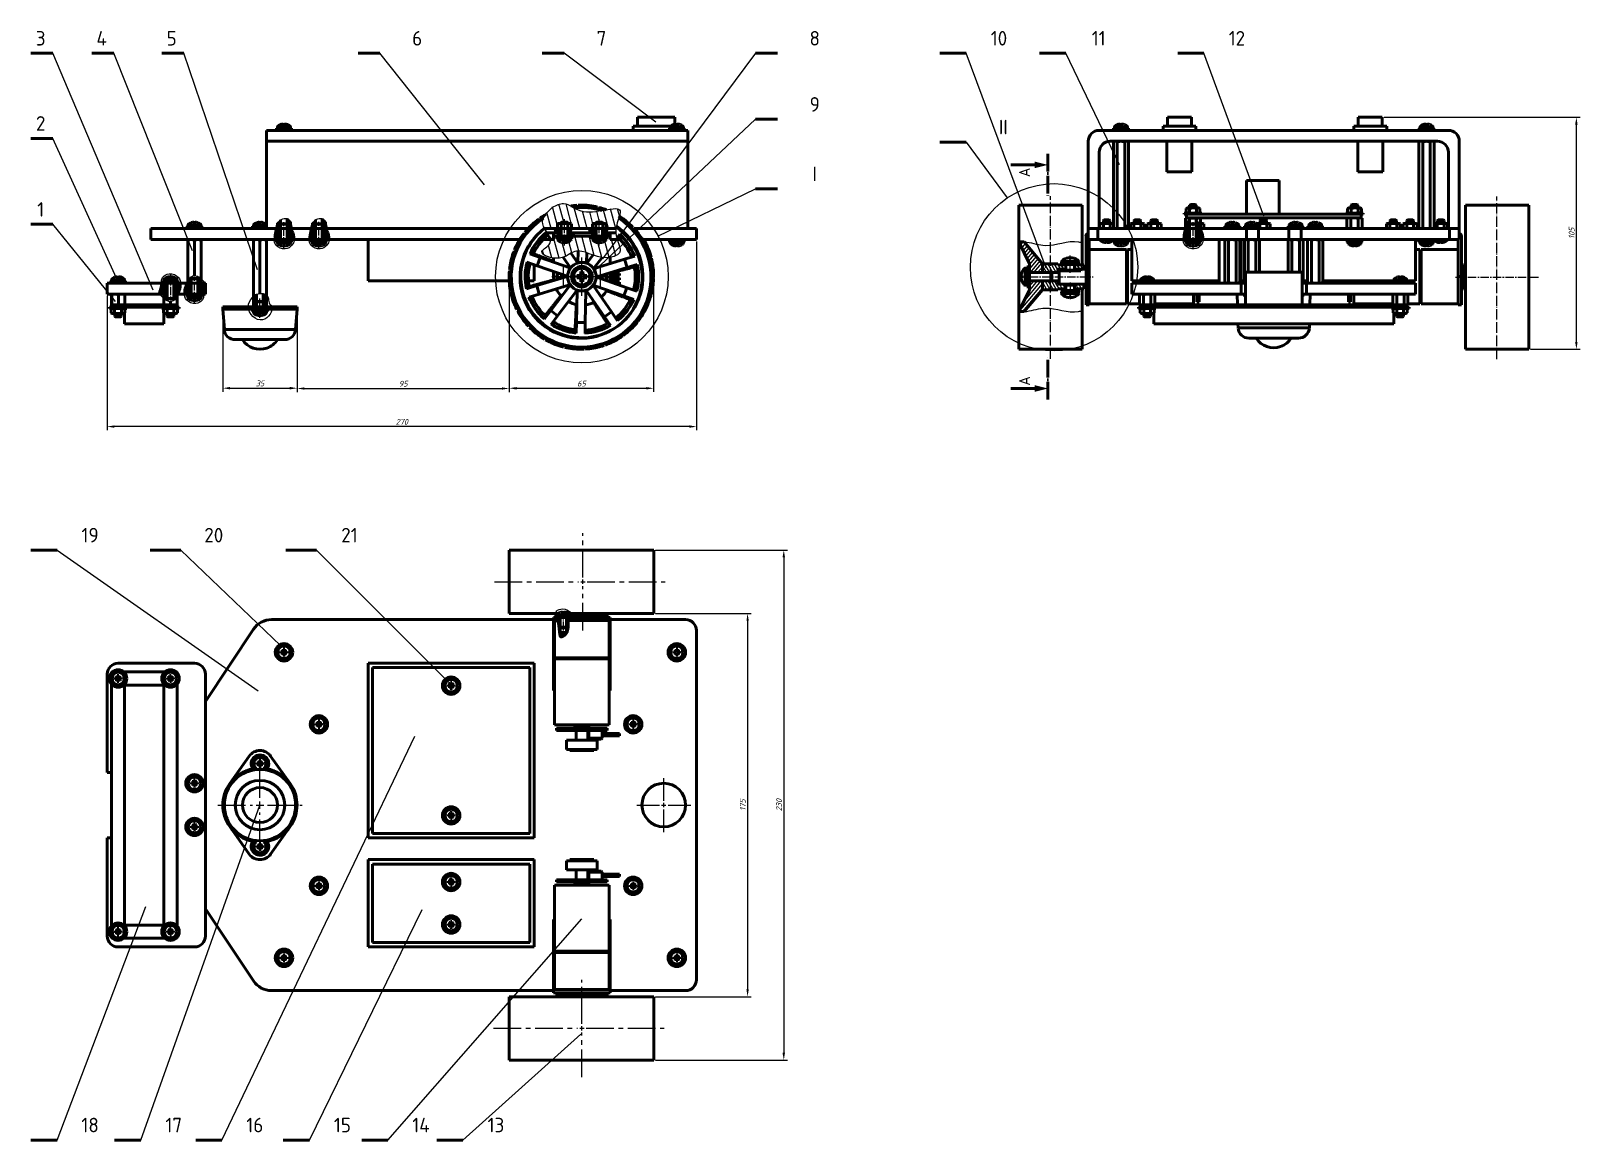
# Model space of a CAD drawing. Header units: inches. Extents: x -1846 to 3013, y 0 to 1997.
# Drawn here: x 99 to 1164, y 1235 to 1997 of the extents above; entities that cross this region are included whole.
import ezdxf

# ---------------------------------------------------------------- set-up
doc = ezdxf.new("R2010")
doc.units = ezdxf.units.IN
doc.linetypes.add('ACAD_ISO04W100', pattern=[30, 24, -3, 0, -3])
doc.linetypes.add('CENTER2', pattern=[28.575, 19.05, -3.175, 3.175, -3.175])
for name, color, linetype, lineweight in [('Basic', 7, 'Continuous', 50), ('Center', 1, 'CENTER2', 25), ('Net Mat Cat A-A', 2, 'Continuous', 50), ('Tam', 1, 'ACAD_ISO04W100', 25), ('Thin', 3, 'Continuous', 25)]:
    doc.layers.add(name, color=color, linetype=linetype, lineweight=lineweight)
doc.styles.add('Annotative', font='')
doc.styles.get("Standard").update_dxf_attribs({"font": '', "height": 4})
doc.styles.add('TCVN-7284-5', font='', dxfattribs={"height": 5})
doc.styles.get('Annotative').set_extended_font_data('TCVN 7284', italic=True)
doc.styles.get('Standard').set_extended_font_data('TCVN 7284', italic=True)
doc.styles.get('TCVN-7284-5').set_extended_font_data('TCVN 7284', italic=True)
doc.dimstyles.new('TCVN 7284', dxfattribs={"dimscale": 2, "dimtxt": 4, "dimasz": 2.5, "dimexe": 1.25, "dimexo": 0.625, "dimtad": 1, "dimtoh": 1, "dimdec": 0, "dimlfac": 0.66, "dimtxsty": 'Standard', "dimcen": 2.5, "dimclrd": 7, "dimclre": 7, "dimclrt": 7, "dimadec": 0, "dimazin": 0, "dimtfac": 1, "dimtdec": 0, "dimtofl": 0, "dimtmove": 0, "dimatfit": 3, "dimfxl": 1, "dimlwd": 25, "dimlwe": 25, "dimarcsym": 0})
pattern_1 = [(50, (1689.1009, 1015.4819), (-0.48643822, 0.40817013), [])]
pattern_2 = [(120, (1689.1009, 1015.4819), (-0.54992613, -0.3175), [])]
pattern_3 = [(105, (1689.101, 1015.482), (-4.600222, -1.232626), [])]

msp = doc.modelspace()

# ---------------------------------------------------------------- texts
at = {"layer": 'Basic', "char_height": 10, "attachment_point": 1, "style": 'Annotative'}
for s, insert, width in [('\\pxqc;{\\fTCVN 7284|b0|i0|c0|p34;3}', (98.5, 1997.3), 14.584), ('\\pxqc;{\\fTCVN 7284|b0|i0|c0|p34;4}', (140.4, 1997.3), 14.584), ('\\pxqc;{\\fTCVN 7284|b0|i0|c0|p34;5}', (188.5, 1997.3), 14.584), ('\\pxqc;{\\fTCVN 7284|b0|i0|c0|p34;6\\P}', (323.3, 1997.3), 82.5), ('\\pxqc;{\\fTCVN 7284|b0|i0|c0|p34;7\\P}', (449.9, 1997.3), 82.5), ('\\pxqc;{\\fTCVN 7284|b0|i0|c0|p34;8\\P}', (596.5, 1997.3), 82.5), ('\\pxqc;{\\fTCVN 7284|b0|i0|c0|p34;10\\P}', (723.1, 1997.3), 82.5), ('\\pxqc;{\\fTCVN 7284|b0|i0|c0|p34;11\\P}', (791.6, 1997.3), 82.5), ('\\pxqc;{\\fTCVN 7284|b0|i0|c0|p34;12\\P}', (886.6, 1997.3), 82.5), ('\\pxqc;{\\fTCVN 7284|b0|i0|c0|p34;9\\P}', (596.5, 1951.9), 82.5), ('\\pxqc;{\\fTCVN 7284|b0|i0|c0|p34;2}', (98.5, 1938.8), 14.584), ('\\pxqc;{\\fTCVN 7284|b0|i0|c0|p34;II\\P}', (726.1, 1936.3), 82.5), ('\\pxqc;{\\fTCVN 7284|b0|i0|c0|p34;I\\P}', (596.5, 1904.1), 82.5), ('\\pxqc;{\\fTCVN 7284|b0|i0|c0|p34;1}', (98.5, 1879.7), 14.584), ('\\pxqc;{\\fTCVN 7284|b0|i0|c0|p34;19\\P}', (98.5, 1655.8), 82.5), ('\\pxqc;{\\fTCVN 7284|b0|i0|c0|p34;20\\P}', (183.5, 1655.8), 82.5), ('\\pxqc;{\\fTCVN 7284|b0|i0|c0|p34;21\\P}', (276.7, 1655.8), 82.5), ('\\pxqc;{\\fTCVN 7284|b0|i0|c0|p34;18\\P}', (98.5, 1250.4), 82.5), ('\\pxqc;{\\fTCVN 7284|b0|i0|c0|p34;17\\P}', (156, 1250.4), 82.5), ('\\pxqc;{\\fTCVN 7284|b0|i0|c0|p34;16\\P}', (211.7, 1250.4), 82.5), ('\\pxqc;{\\fTCVN 7284|b0|i0|c0|p34;15\\P}', (271.9, 1250.4), 82.5), ('\\pxqc;{\\fTCVN 7284|b0|i0|c0|p34;14\\P}', (325.9, 1250.4), 82.5), ('\\pxqc;{\\fTCVN 7284|b0|i0|c0|p34;13\\P}', (377.4, 1250.4), 82.5)]:
    msp.add_mtext(s, dxfattribs=dict(at, insert=insert, width=width))
at = {"layer": 'Net Mat Cat A-A', "char_height": 7.5, "width": 16.589, "rotation": 90, "style": 'TCVN-7284-5'}
for insert, attachment_point in [((781.9, 1896.9), 4), ((781.9, 1760), 6)]:
    msp.add_mtext('{\\fTCVN 7284|b0|i0|c0|p34;A}', dxfattribs=dict(at, insert=insert, attachment_point=attachment_point))

# ---------------------------------------------------------------- blocks, each defined once
blk = doc.blocks.new('*U29')
at = {"layer": 'Center', "color": 0, "linetype": 'CENTER2', "transparency": 16777216}
for p, q in [((0, 3), (0, 18.5)), ((-18.5, 0), (-3, 0)), ((3, 0), (18.5, 0)), ((0, -18.5), (0, -3))]:
    blk.add_line(p, q, dxfattribs=at)
at = {"layer": 'Center', "color": 0, "linetype": 'Continuous', "transparency": 16777216}
for p, q in [((-1.5, 0), (1.5, 0)), ((0, -1.5), (0, 1.5))]:
    blk.add_line(p, q, dxfattribs=at)
blk = doc.blocks.new('*U30')
at = {"layer": 'Center', "color": 0, "linetype": 'CENTER2', "transparency": 16777216}
for p, q in [((0, 5.1), (0, 29)), ((-29, 0), (-5.1, 0)), ((5.1, 0), (29, 0)), ((0, -29), (0, -5.1))]:
    blk.add_line(p, q, dxfattribs=at)
at = {"layer": 'Center', "color": 0, "linetype": 'Continuous', "transparency": 16777216}
for p, q in [((-2.55, 0), (2.55, 0)), ((0, -2.55), (0, 2.55))]:
    blk.add_line(p, q, dxfattribs=at)
blk = doc.blocks.new('*U31')
at = {"layer": 'Center', "color": 0, "linetype": 'CENTER2', "transparency": 16777216}
for p, q in [((0, 1.95), (0, 13.25)), ((-13.25, 0), (-1.95, 0)), ((1.95, 0), (13.25, 0)), ((0, -13.25), (0, -1.95))]:
    blk.add_line(p, q, dxfattribs=at)
at = {"layer": 'Center', "color": 0, "linetype": 'Continuous', "transparency": 16777216}
for p, q in [((-0.975, 0), (0.975, 0)), ((0, -0.975), (0, 0.975))]:
    blk.add_line(p, q, dxfattribs=at)
blk = doc.blocks.new('*U32')
at = {"layer": 'Center', "color": 0, "linetype": 'CENTER2', "transparency": 16777216}
for p, q in [((0, 3), (0, 33.4)), ((-60.7, 0), (-3, 0)), ((3, 0), (56.5, 0)), ((0, -33.6), (0, -3))]:
    blk.add_line(p, q, dxfattribs=at)
at = {"layer": 'Center', "color": 0, "linetype": 'Continuous', "transparency": 16777216}
for p, q in [((-1.5, 0), (1.5, 0)), ((0, -1.5), (0, 1.5))]:
    blk.add_line(p, q, dxfattribs=at)
blk = doc.blocks.new('*U33')
at = {"layer": 'Center', "color": 0, "linetype": 'CENTER2', "transparency": 16777216}
for p, q in [((0, 3), (0, 33.4)), ((-60.7, 0), (-3, 0)), ((3, 0), (56.5, 0)), ((0, -33.6), (0, -3))]:
    blk.add_line(p, q, dxfattribs=at)
at = {"layer": 'Center', "color": 0, "linetype": 'Continuous', "transparency": 16777216}
for p, q in [((-1.5, 0), (1.5, 0)), ((0, -1.5), (0, 1.5))]:
    blk.add_line(p, q, dxfattribs=at)
blk = doc.blocks.new('*D39')
at = {"layer": 'Defpoints', "color": 0, "ltscale": 0.3, "transparency": 16777216}
for p in [(556.5, 1854), (151.5, 1816.5), (151.5, 1725.4)]:
    blk.add_point(p, dxfattribs=at)
at = {"layer": 'Thin', "color": 7, "linetype": 'Continuous', "lineweight": 25, "ltscale": 0.3, "transparency": 16777216}
for p, q in [((556.5, 1852.7), (556.5, 1722.9)), ((151.5, 1815.2), (151.5, 1722.9)), ((551.5, 1725.4), (156.5, 1725.4))]:
    blk.add_line(p, q, dxfattribs=at)
at = {"layer": 'Thin', "color": 7, "ltscale": 0.3, "transparency": 16777216}
for points in [[(156.5, 1726.3), (156.5, 1724.6), (151.5, 1725.4)], [(551.5, 1726.3), (551.5, 1724.6), (556.5, 1725.4)]]:
    blk.add_solid(points, dxfattribs=at)
at = {"layer": 'Thin', "color": 7, "ltscale": 0.3, "transparency": 16777216, "insert": (354, 1728.7), "char_height": 4, "attachment_point": 5}
blk.add_mtext('270', dxfattribs=at)
blk = doc.blocks.new('*D36')
at = {"layer": 'Defpoints', "color": 0, "ltscale": 0.3, "transparency": 16777216}
for p in [(231, 1806.2), (282, 1806.2), (282, 1751.8)]:
    blk.add_point(p, dxfattribs=at)
at = {"layer": 'Thin', "color": 7, "linetype": 'Continuous', "lineweight": 25, "ltscale": 0.3, "transparency": 16777216}
for p, q in [((231, 1804.9), (231, 1749.3)), ((282, 1804.9), (282, 1749.3)), ((236, 1751.8), (277, 1751.8))]:
    blk.add_line(p, q, dxfattribs=at)
at = {"layer": 'Thin', "color": 7, "ltscale": 0.3, "transparency": 16777216}
for points in [[(236, 1752.7), (236, 1751), (231, 1751.8)], [(277, 1752.7), (277, 1751), (282, 1751.8)]]:
    blk.add_solid(points, dxfattribs=at)
at = {"layer": 'Thin', "color": 7, "ltscale": 0.3, "transparency": 16777216, "insert": (256.5, 1755.1), "char_height": 4, "attachment_point": 5}
blk.add_mtext('35', dxfattribs=at)
blk = doc.blocks.new('*D37')
at = {"layer": 'Defpoints', "color": 0, "ltscale": 0.3, "transparency": 16777216}
for p in [(427.8, 1825.5), (282, 1806.2), (427.8, 1751.6)]:
    blk.add_point(p, dxfattribs=at)
at = {"layer": 'Thin', "color": 7, "linetype": 'Continuous', "lineweight": 25, "ltscale": 0.3, "transparency": 16777216}
for p, q in [((427.8, 1824.2), (427.8, 1749.1)), ((282, 1804.9), (282, 1749.1)), ((287, 1751.6), (422.8, 1751.6))]:
    blk.add_line(p, q, dxfattribs=at)
at = {"layer": 'Thin', "color": 7, "ltscale": 0.3, "transparency": 16777216}
for points in [[(287, 1752.4), (287, 1750.8), (282, 1751.6)], [(422.8, 1752.4), (422.8, 1750.8), (427.8, 1751.6)]]:
    blk.add_solid(points, dxfattribs=at)
at = {"layer": 'Thin', "color": 7, "ltscale": 0.3, "transparency": 16777216, "insert": (354.9, 1754.9), "char_height": 4, "attachment_point": 5}
blk.add_mtext('95', dxfattribs=at)
blk = doc.blocks.new('*D38')
at = {"layer": 'Defpoints', "color": 0, "ltscale": 0.3, "transparency": 16777216}
for p in [(427.8, 1827.5), (527, 1827.5), (527, 1751.8)]:
    blk.add_point(p, dxfattribs=at)
at = {"layer": 'Thin', "color": 7, "linetype": 'Continuous', "lineweight": 25, "ltscale": 0.3, "transparency": 16777216}
for p, q in [((427.8, 1826.3), (427.8, 1749.3)), ((527, 1826.3), (527, 1749.3)), ((432.8, 1751.8), (522, 1751.8))]:
    blk.add_line(p, q, dxfattribs=at)
at = {"layer": 'Thin', "color": 7, "ltscale": 0.3, "transparency": 16777216}
for points in [[(432.8, 1752.6), (432.8, 1750.9), (427.8, 1751.8)], [(522, 1752.6), (522, 1750.9), (527, 1751.8)]]:
    blk.add_solid(points, dxfattribs=at)
at = {"layer": 'Thin', "color": 7, "ltscale": 0.3, "transparency": 16777216, "insert": (477.4, 1755), "char_height": 4, "attachment_point": 5}
blk.add_mtext('65', dxfattribs=at)
blk = doc.blocks.new('*D40')
at = {"layer": 'Defpoints', "color": 0, "ltscale": 0.3, "transparency": 16777216}
for p in [(1027.8, 1938), (1161.2, 1938), (1128.4, 1778.6)]:
    blk.add_point(p, dxfattribs=at)
at = {"layer": 'Thin', "color": 7, "linetype": 'Continuous', "lineweight": 25, "ltscale": 0.3, "transparency": 16777216}
for p, q in [((1029.1, 1938), (1163.7, 1938)), ((1161.2, 1783.6), (1161.2, 1933)), ((1129.6, 1778.6), (1163.7, 1778.6))]:
    blk.add_line(p, q, dxfattribs=at)
at = {"layer": 'Thin', "color": 7, "ltscale": 0.3, "transparency": 16777216}
for points in [[(1160.3, 1933), (1162, 1933), (1161.2, 1938)], [(1160.3, 1783.6), (1162, 1783.6), (1161.2, 1778.6)]]:
    blk.add_solid(points, dxfattribs=at)
at = {"layer": 'Thin', "color": 7, "ltscale": 0.3, "transparency": 16777216, "insert": (1157.9, 1858.3), "char_height": 4, "attachment_point": 5, "rotation": 90}
blk.add_mtext('105', dxfattribs=at)
blk = doc.blocks.new('*U34')
at = {"layer": 'Tam', "color": 0, "linetype": 'CENTER2', "transparency": 16777216}
for p, q in [((-8, 0), (-0.9, 0)), ((0, 0.9), (0, 8)), ((0.9, 0), (8, 0)), ((0, -8), (0, -0.9))]:
    blk.add_line(p, q, dxfattribs=at)
at = {"layer": 'Tam', "color": 0, "linetype": 'Continuous', "transparency": 16777216}
for p, q in [((-0.45, 0), (0.45, 0)), ((0, -0.45), (0, 0.45))]:
    blk.add_line(p, q, dxfattribs=at)
blk = doc.blocks.new('*U35')
at = {"layer": 'Tam', "color": 0, "linetype": 'CENTER2', "transparency": 16777216}
for p, q in [((-8, 0), (-0.9, 0)), ((0, 0.9), (0, 8)), ((0.9, 0), (8, 0)), ((0, -8), (0, -0.9))]:
    blk.add_line(p, q, dxfattribs=at)
at = {"layer": 'Tam', "color": 0, "linetype": 'Continuous', "transparency": 16777216}
for p, q in [((-0.45, 0), (0.45, 0)), ((0, -0.45), (0, 0.45))]:
    blk.add_line(p, q, dxfattribs=at)
blk = doc.blocks.new('*D41')
at = {"layer": 'Defpoints', "color": 0, "ltscale": 0.3, "transparency": 16777216}
for p in [(527.1, 1597), (527.1, 1333.6), (591.6, 1333.6)]:
    blk.add_point(p, dxfattribs=at)
at = {"layer": 'Tam', "color": 7, "linetype": 'Continuous', "lineweight": 25, "ltscale": 0.3, "transparency": 16777216}
for p, q in [((528.3, 1597), (594.1, 1597)), ((591.6, 1592), (591.6, 1338.6)), ((528.3, 1333.6), (594.1, 1333.6))]:
    blk.add_line(p, q, dxfattribs=at)
at = {"layer": 'Tam', "color": 7, "ltscale": 0.3, "transparency": 16777216}
for points in [[(590.8, 1592), (592.4, 1592), (591.6, 1597)], [(590.8, 1338.6), (592.4, 1338.6), (591.6, 1333.6)]]:
    blk.add_solid(points, dxfattribs=at)
at = {"layer": 'Tam', "color": 7, "ltscale": 0.3, "transparency": 16777216, "insert": (588.3, 1465.3), "char_height": 4, "attachment_point": 5, "rotation": 90}
blk.add_mtext('175', dxfattribs=at)
blk = doc.blocks.new('*D42')
at = {"layer": 'Defpoints', "color": 0, "ltscale": 0.3, "transparency": 16777216}
for p in [(527.1, 1640.5), (527.1, 1290.1), (616.5, 1290.1)]:
    blk.add_point(p, dxfattribs=at)
at = {"layer": 'Tam', "color": 7, "linetype": 'Continuous', "lineweight": 25, "ltscale": 0.3, "transparency": 16777216}
for p, q in [((528.3, 1640.5), (619, 1640.5)), ((616.5, 1635.5), (616.5, 1295.1)), ((528.3, 1290.1), (619, 1290.1))]:
    blk.add_line(p, q, dxfattribs=at)
at = {"layer": 'Tam', "color": 7, "ltscale": 0.3, "transparency": 16777216}
for points in [[(615.6, 1635.5), (617.3, 1635.5), (616.5, 1640.5)], [(615.6, 1295.1), (617.3, 1295.1), (616.5, 1290.1)]]:
    blk.add_solid(points, dxfattribs=at)
at = {"layer": 'Tam', "color": 7, "ltscale": 0.3, "transparency": 16777216, "insert": (613.2, 1465.3), "char_height": 4, "attachment_point": 5, "rotation": 90}
blk.add_mtext('230', dxfattribs=at)

# ---------------------------------------------------------------- dimensions: what is measured, and where the dimension line sits
at = {"layer": 'Tam', "ltscale": 0.3}
for base, p1, p2, text, picture, middle in [((616.5, 1290.1), (527.1, 1640.5), (527.1, 1290.1), '230', '*D42', (613.2, 1465.3)), ((591.6, 1333.6), (527.1, 1597), (527.1, 1333.6), '175', '*D41', (588.3, 1465.3))]:
    dim = msp.add_linear_dim(base=base, p1=p1, p2=p2, angle=90, text=text, dimstyle='TCVN 7284', dxfattribs=at)
    dim.commit()
    dim.dimension.update_dxf_attribs({"geometry": picture, "text_midpoint": middle})
at = {"layer": 'Thin', "ltscale": 0.3}
dim = msp.add_linear_dim(base=(1161.2, 1938), p1=(1128.4, 1778.6), p2=(1027.8, 1938), angle=90, text='105', dimstyle='TCVN 7284', dxfattribs=at)
dim.commit()
dim.dimension.update_dxf_attribs({"geometry": '*D40', "text_midpoint": (1157.9, 1858.3)})
dim = msp.add_linear_dim(base=(151.5, 1725.4), p1=(556.5, 1854), p2=(151.5, 1816.5), text='270', dimstyle='TCVN 7284', dxfattribs=at)
dim.commit()
dim.dimension.update_dxf_attribs({"geometry": '*D39', "text_midpoint": (354, 1725.4), "dimtype": 160})
for base, p1, p2, text, picture, middle in [((427.8, 1751.6), (282, 1806.2), (427.8, 1825.5), '95', '*D37', (354.9, 1754.9)), ((527, 1751.8), (427.8, 1827.5), (527, 1827.5), '65', '*D38', (477.4, 1755)), ((282, 1751.8), (231, 1806.2), (282, 1806.2), '35', '*D36', (256.5, 1755.1))]:
    dim = msp.add_linear_dim(base=base, p1=p1, p2=p2, text=text, dimstyle='TCVN 7284', dxfattribs=at)
    dim.commit()
    dim.dimension.update_dxf_attribs({"geometry": picture, "text_midpoint": middle})

# ---------------------------------------------------------------- hatches: boundary and pattern name
at = {"layer": 'Thin'}
h = msp.add_hatch(dxfattribs=at)
h.set_pattern_fill('ANSI31', color=256, scale=1.5, angle=60)
h.set_pattern_definition(pattern_3)
edge = h.paths.add_edge_path()
edge.add_spline(control_points=[(503, 1868.6), (503.2, 1869.1), (503.3, 1869.5), (503.4, 1870)], knot_values=[38.110976, 38.110976, 38.110976, 38.110976, 38.584669, 38.584669, 38.584669, 38.584669], degree=3, periodic=0)
edge.add_spline(control_points=[(503.4, 1870), (503.4, 1870), (503.5, 1870), (503.5, 1870.1)], knot_values=[38.584669, 38.584669, 38.584669, 38.584669, 38.626369, 38.626369, 38.626369, 38.626369], degree=3, periodic=0)
edge.add_spline(control_points=[(503.5, 1870.1), (503.5, 1870.1), (503.5, 1870.1), (503.5, 1870.1)], knot_values=[38.626369, 38.626369, 38.626369, 38.626369, 38.626533, 38.626533, 38.626533, 38.626533], degree=3, periodic=0)
edge.add_spline(control_points=[(503.5, 1870.1), (503.9, 1871.6), (504.9, 1876.1), (499.4, 1875.4), (494.5, 1874.5)], knot_values=[38.626533, 38.626533, 38.626533, 38.626533, 40.290675, 44.56124, 44.56124, 44.56124, 44.56124], degree=3, periodic=0)
edge.add_spline(control_points=[(494.5, 1874.5), (494.5, 1874.5), (494.5, 1874.5), (494.5, 1874.5)], knot_values=[44.56124, 44.56124, 44.56124, 44.56124, 44.561547, 44.561547, 44.561547, 44.561547], degree=3, periodic=0)
edge.add_spline(control_points=[(494.5, 1874.5), (493.5, 1874.3), (492.4, 1874.2), (491.4, 1874)], knot_values=[44.561547, 44.561547, 44.561547, 44.561547, 45.415646, 45.415646, 45.415646, 45.415646], degree=3, periodic=0)
edge.add_spline(control_points=[(491.4, 1874), (486.5, 1873.2), (478.9, 1872.2), (473.6, 1875), (472.2, 1875.9)], knot_values=[45.415646, 45.415646, 45.415646, 45.415646, 49.296159, 50.901303, 50.901303, 50.901303, 50.901303], degree=3, periodic=0)
edge.add_spline(control_points=[(472.2, 1875.9), (469.8, 1877.3), (465.4, 1880.2), (460, 1877.7), (457.2, 1876.4)], knot_values=[50.901303, 50.901303, 50.901303, 50.901303, 53.55698, 56.340556, 56.340556, 56.340556, 56.340556], degree=3, periodic=0)
edge.add_spline(control_points=[(457.2, 1876.4), (454.7, 1873.8), (452.1, 1871.2), (451.1, 1868.4)], knot_values=[0, 0, 0, 0, 3.105273, 3.105273, 3.105273, 3.105273], degree=3, periodic=0)
edge.add_spline(control_points=[(451.1, 1868.4), (450.7, 1867.2), (450.4, 1865.1), (451.5, 1862.8), (452.1, 1861.8)], knot_values=[3.105273, 3.105273, 3.105273, 3.105273, 4.44685, 5.474396, 5.474396, 5.474396, 5.474396], degree=3, periodic=0)
edge.add_spline(control_points=[(452.1, 1861.8), (452.1, 1861.7), (452.1, 1861.7), (452.1, 1861.7)], knot_values=[5.474396, 5.474396, 5.474396, 5.474396, 5.488904, 5.488904, 5.488904, 5.488904], degree=3, periodic=0)
edge.add_spline(control_points=[(452.1, 1861.7), (452.1, 1861.6), (452.2, 1861.6), (452.2, 1861.5)], knot_values=[5.488904, 5.488904, 5.488904, 5.488904, 5.57432, 5.57432, 5.57432, 5.57432], degree=3, periodic=0)
edge.add_line((452.2, 1861.5), (461.6, 1861.5))
edge.add_line((461.6, 1861.5), (461, 1861.8))
edge.add_line((461, 1861.8), (461, 1864.7))
edge.add_line((461, 1864.7), (461.6, 1865.1))
edge.add_line((461.6, 1865.1), (462.2, 1865.1))
edge.add_line((462.2, 1865.1), (463.5, 1865.1))
edge.add_line((463.5, 1865.1), (463.5, 1865.7))
edge.add_line((463.5, 1865.7), (463.9, 1866.1))
edge.add_line((463.9, 1866.1), (467.6, 1866.1))
edge.add_line((467.6, 1866.1), (468, 1865.7))
edge.add_line((468, 1865.7), (468, 1865.1))
edge.add_line((468, 1865.1), (469.3, 1865.1))
edge.add_line((469.3, 1865.1), (469.9, 1865.1))
edge.add_line((469.9, 1865.1), (470.5, 1864.7))
edge.add_line((470.5, 1864.7), (470.5, 1861.8))
edge.add_line((470.5, 1861.8), (469.9, 1861.5))
edge.add_line((469.9, 1861.5), (485.6, 1861.5))
edge.add_line((485.6, 1861.5), (485, 1861.8))
edge.add_line((485, 1861.8), (485, 1864.7))
edge.add_line((485, 1864.7), (485.6, 1865.1))
edge.add_line((485.6, 1865.1), (486.2, 1865.1))
edge.add_line((486.2, 1865.1), (487.5, 1865.1))
edge.add_line((487.5, 1865.1), (487.5, 1865.7))
edge.add_line((487.5, 1865.7), (487.9, 1866.1))
edge.add_line((487.9, 1866.1), (491.6, 1866.1))
edge.add_line((491.6, 1866.1), (492, 1865.7))
edge.add_line((492, 1865.7), (492, 1865.1))
edge.add_line((492, 1865.1), (493.3, 1865.1))
edge.add_line((493.3, 1865.1), (493.9, 1865.1))
edge.add_line((493.9, 1865.1), (494.5, 1864.7))
edge.add_line((494.5, 1864.7), (494.5, 1861.8))
edge.add_line((494.5, 1861.8), (493.9, 1861.5))
edge.add_line((493.9, 1861.5), (501.2, 1861.5))
edge.add_spline(control_points=[(501.2, 1861.5), (501.2, 1861.8), (501.3, 1862.2), (501.3, 1862.5)], knot_values=[35.978912, 35.978912, 35.978912, 35.978912, 36.273652, 36.273652, 36.273652, 36.273652], degree=3, periodic=0)
edge.add_spline(control_points=[(501.3, 1862.5), (501.4, 1862.7), (501.4, 1862.9), (501.4, 1863.1)], knot_values=[36.273652, 36.273652, 36.273652, 36.273652, 36.452028, 36.452028, 36.452028, 36.452028], degree=3, periodic=0)
edge.add_spline(control_points=[(501.4, 1863.1), (501.8, 1865.1), (502.5, 1866.9), (503, 1868.6)], knot_values=[36.452028, 36.452028, 36.452028, 36.452028, 38.110976, 38.110976, 38.110976, 38.110976], degree=3, periodic=0)
at = {"layer": 'Thin', "ltscale": 0.3}
h = msp.add_hatch(dxfattribs=at)
h.set_pattern_fill('ANSI31', color=256, scale=0.2, angle=75)
h.set_pattern_definition(pattern_2)
edge = h.paths.add_edge_path()
edge.add_spline(control_points=[(270.7, 1867.6), (269.9, 1866.9), (269.2, 1866.1), (268.5, 1865.3)], knot_values=[51.261888, 51.261888, 51.261888, 51.261888, 54.420323, 54.420323, 54.420323, 54.420323], degree=3, periodic=0)
edge.add_line((268.5, 1865.3), (268.5, 1861.5))
edge.add_line((268.5, 1861.5), (270.7, 1861.5))
edge.add_line((270.7, 1861.5), (270.7, 1867.6))
edge = h.paths.add_edge_path()
edge.add_spline(control_points=[(277.5, 1866.2), (277.5, 1866.2), (277.5, 1866.2), (277.4, 1866.3)], knot_values=[43.08885, 43.08885, 43.08885, 43.08885, 43.230797, 43.230797, 43.230797, 43.230797], degree=3, periodic=0)
edge.add_spline(control_points=[(277.4, 1866.3), (277.4, 1866.4), (277.3, 1866.5), (277.3, 1866.6)], knot_values=[43.230797, 43.230797, 43.230797, 43.230797, 43.621142, 43.621142, 43.621142, 43.621142], degree=3, periodic=0)
edge.add_spline(control_points=[(277.3, 1866.6), (277.2, 1866.7), (277.2, 1866.8), (277.1, 1866.9)], knot_values=[43.621142, 43.621142, 43.621142, 43.621142, 43.944085, 43.944085, 43.944085, 43.944085], degree=3, periodic=0)
edge.add_spline(control_points=[(277.1, 1866.9), (277.1, 1867), (277, 1867), (277, 1867.1)], knot_values=[43.944085, 43.944085, 43.944085, 43.944085, 44.238556, 44.238556, 44.238556, 44.238556], degree=3, periodic=0)
edge.add_spline(control_points=[(277, 1867.1), (276.9, 1867.2), (276.9, 1867.2), (276.9, 1867.3)], knot_values=[44.238556, 44.238556, 44.238556, 44.238556, 44.453025, 44.453025, 44.453025, 44.453025], degree=3, periodic=0)
edge.add_spline(control_points=[(276.9, 1867.3), (276.8, 1867.3), (276.8, 1867.4), (276.8, 1867.4)], knot_values=[44.453025, 44.453025, 44.453025, 44.453025, 44.650365, 44.650365, 44.650365, 44.650365], degree=3, periodic=0)
edge.add_spline(control_points=[(276.8, 1867.4), (276.7, 1867.5), (276.7, 1867.5), (276.6, 1867.6)], knot_values=[44.650365, 44.650365, 44.650365, 44.650365, 44.865447, 44.865447, 44.865447, 44.865447], degree=3, periodic=0)
edge.add_spline(control_points=[(276.6, 1867.6), (276.6, 1867.6), (276.5, 1867.6), (276.5, 1867.7)], knot_values=[44.865447, 44.865447, 44.865447, 44.865447, 45.062289, 45.062289, 45.062289, 45.062289], degree=3, periodic=0)
edge.add_spline(control_points=[(276.5, 1867.7), (276.5, 1867.7), (276.4, 1867.8), (276.4, 1867.8)], knot_values=[45.062289, 45.062289, 45.062289, 45.062289, 45.277881, 45.277881, 45.277881, 45.277881], degree=3, periodic=0)
edge.add_spline(control_points=[(276.4, 1867.8), (276.3, 1867.8), (276.3, 1867.9), (276.2, 1867.9)], knot_values=[45.277881, 45.277881, 45.277881, 45.277881, 45.4743, 45.4743, 45.4743, 45.4743], degree=3, periodic=0)
edge.add_spline(control_points=[(276.2, 1867.9), (276.2, 1868), (276.1, 1868), (276.1, 1868)], knot_values=[45.4743, 45.4743, 45.4743, 45.4743, 45.690323, 45.690323, 45.690323, 45.690323], degree=3, periodic=0)
edge.add_spline(control_points=[(276.1, 1868), (276, 1868.1), (276, 1868.1), (275.9, 1868.1)], knot_values=[45.690323, 45.690323, 45.690323, 45.690323, 45.886363, 45.886363, 45.886363, 45.886363], degree=3, periodic=0)
edge.add_spline(control_points=[(275.9, 1868.1), (275.9, 1868.1), (275.8, 1868.2), (275.8, 1868.2), (275.7, 1868.2)], knot_values=[45.886363, 45.886363, 45.886363, 45.886363, 45.92988, 46.099942, 46.099942, 46.099942, 46.099942], degree=3, periodic=0)
edge.add_spline(control_points=[(275.7, 1868.2), (275.7, 1868.2), (275.6, 1868.3), (275.6, 1868.3)], knot_values=[46.099942, 46.099942, 46.099942, 46.099942, 46.298371, 46.298371, 46.298371, 46.298371], degree=3, periodic=0)
edge.add_spline(control_points=[(275.6, 1868.3), (275.5, 1868.3), (275.4, 1868.3), (275.4, 1868.4)], knot_values=[46.298371, 46.298371, 46.298371, 46.298371, 46.512031, 46.512031, 46.512031, 46.512031], degree=3, periodic=0)
edge.add_spline(control_points=[(275.4, 1868.4), (275.3, 1868.4), (275.3, 1868.4), (275.2, 1868.4)], knot_values=[46.512031, 46.512031, 46.512031, 46.512031, 46.650452, 46.650452, 46.650452, 46.650452], degree=3, periodic=0)
edge.add_line((275.2, 1868.4), (275.2, 1861.5))
edge.add_line((275.2, 1861.5), (277.5, 1861.5))
edge.add_line((277.5, 1861.5), (277.5, 1866.2))
h = msp.add_hatch(dxfattribs=at)
h.set_pattern_fill('ANSI31', color=256, scale=0.2, angle=75)
h.set_pattern_definition([(120, (1713.1009, 1015.4819), (-0.54992613, -0.3175), [])])
edge = h.paths.add_edge_path()
edge.add_spline(control_points=[(294.7, 1867.6), (293.9, 1866.9), (293.2, 1866.1), (292.5, 1865.3)], knot_values=[51.261888, 51.261888, 51.261888, 51.261888, 54.420323, 54.420323, 54.420323, 54.420323], degree=3, periodic=0)
edge.add_line((292.5, 1865.3), (292.5, 1861.5))
edge.add_line((292.5, 1861.5), (294.7, 1861.5))
edge.add_line((294.7, 1861.5), (294.7, 1867.6))
edge = h.paths.add_edge_path()
edge.add_spline(control_points=[(301.5, 1866.2), (301.5, 1866.2), (301.5, 1866.2), (301.4, 1866.3)], knot_values=[43.08885, 43.08885, 43.08885, 43.08885, 43.230797, 43.230797, 43.230797, 43.230797], degree=3, periodic=0)
edge.add_spline(control_points=[(301.4, 1866.3), (301.4, 1866.4), (301.3, 1866.5), (301.3, 1866.6)], knot_values=[43.230797, 43.230797, 43.230797, 43.230797, 43.621142, 43.621142, 43.621142, 43.621142], degree=3, periodic=0)
edge.add_spline(control_points=[(301.3, 1866.6), (301.2, 1866.7), (301.2, 1866.8), (301.1, 1866.9)], knot_values=[43.621142, 43.621142, 43.621142, 43.621142, 43.944085, 43.944085, 43.944085, 43.944085], degree=3, periodic=0)
edge.add_spline(control_points=[(301.1, 1866.9), (301.1, 1867), (301, 1867), (301, 1867.1)], knot_values=[43.944085, 43.944085, 43.944085, 43.944085, 44.238556, 44.238556, 44.238556, 44.238556], degree=3, periodic=0)
edge.add_spline(control_points=[(301, 1867.1), (300.9, 1867.2), (300.9, 1867.2), (300.9, 1867.3)], knot_values=[44.238556, 44.238556, 44.238556, 44.238556, 44.453025, 44.453025, 44.453025, 44.453025], degree=3, periodic=0)
edge.add_spline(control_points=[(300.9, 1867.3), (300.8, 1867.3), (300.8, 1867.4), (300.8, 1867.4)], knot_values=[44.453025, 44.453025, 44.453025, 44.453025, 44.650365, 44.650365, 44.650365, 44.650365], degree=3, periodic=0)
edge.add_spline(control_points=[(300.8, 1867.4), (300.7, 1867.5), (300.7, 1867.5), (300.6, 1867.6)], knot_values=[44.650365, 44.650365, 44.650365, 44.650365, 44.865447, 44.865447, 44.865447, 44.865447], degree=3, periodic=0)
edge.add_spline(control_points=[(300.6, 1867.6), (300.6, 1867.6), (300.5, 1867.6), (300.5, 1867.7)], knot_values=[44.865447, 44.865447, 44.865447, 44.865447, 45.062289, 45.062289, 45.062289, 45.062289], degree=3, periodic=0)
edge.add_spline(control_points=[(300.5, 1867.7), (300.5, 1867.7), (300.4, 1867.8), (300.4, 1867.8)], knot_values=[45.062289, 45.062289, 45.062289, 45.062289, 45.277881, 45.277881, 45.277881, 45.277881], degree=3, periodic=0)
edge.add_spline(control_points=[(300.4, 1867.8), (300.3, 1867.8), (300.3, 1867.9), (300.2, 1867.9)], knot_values=[45.277881, 45.277881, 45.277881, 45.277881, 45.4743, 45.4743, 45.4743, 45.4743], degree=3, periodic=0)
edge.add_spline(control_points=[(300.2, 1867.9), (300.2, 1868), (300.1, 1868), (300.1, 1868)], knot_values=[45.4743, 45.4743, 45.4743, 45.4743, 45.690323, 45.690323, 45.690323, 45.690323], degree=3, periodic=0)
edge.add_spline(control_points=[(300.1, 1868), (300, 1868.1), (300, 1868.1), (299.9, 1868.1)], knot_values=[45.690323, 45.690323, 45.690323, 45.690323, 45.886363, 45.886363, 45.886363, 45.886363], degree=3, periodic=0)
edge.add_spline(control_points=[(299.9, 1868.1), (299.9, 1868.1), (299.8, 1868.2), (299.8, 1868.2), (299.7, 1868.2)], knot_values=[45.886363, 45.886363, 45.886363, 45.886363, 45.92988, 46.099942, 46.099942, 46.099942, 46.099942], degree=3, periodic=0)
edge.add_spline(control_points=[(299.7, 1868.2), (299.7, 1868.2), (299.6, 1868.3), (299.6, 1868.3)], knot_values=[46.099942, 46.099942, 46.099942, 46.099942, 46.298371, 46.298371, 46.298371, 46.298371], degree=3, periodic=0)
edge.add_spline(control_points=[(299.6, 1868.3), (299.5, 1868.3), (299.4, 1868.3), (299.4, 1868.4)], knot_values=[46.298371, 46.298371, 46.298371, 46.298371, 46.512031, 46.512031, 46.512031, 46.512031], degree=3, periodic=0)
edge.add_spline(control_points=[(299.4, 1868.4), (299.3, 1868.4), (299.3, 1868.4), (299.2, 1868.4)], knot_values=[46.512031, 46.512031, 46.512031, 46.512031, 46.650452, 46.650452, 46.650452, 46.650452], degree=3, periodic=0)
edge.add_line((299.2, 1868.4), (299.2, 1861.5))
edge.add_line((299.2, 1861.5), (301.5, 1861.5))
edge.add_line((301.5, 1861.5), (301.5, 1866.2))
h = msp.add_hatch(dxfattribs=at)
h.set_pattern_fill('ANSI31', color=256, scale=0.2, angle=75)
h.set_pattern_definition([(120, (1547.53987, 1015.4819), (-0.54992613, -0.3175), [])])
edge = h.paths.add_edge_path()
edge.add_spline(control_points=[(895.4, 1867.7), (895.3, 1867.6), (895.2, 1867.6), (895.1, 1867.5)], knot_values=[50.446643, 50.446643, 50.446643, 50.446643, 50.891557, 50.891557, 50.891557, 50.891557], degree=3, periodic=0)
edge.add_spline(control_points=[(895.1, 1867.5), (894.2, 1866.8), (893.5, 1865.7), (892.8, 1864.7)], knot_values=[50.891557, 50.891557, 50.891557, 50.891557, 54.226772, 54.226772, 54.226772, 54.226772], degree=3, periodic=0)
edge.add_spline(control_points=[(892.8, 1864.7), (892.7, 1864.3), (892.6, 1863.9), (892.5, 1863.4)], knot_values=[0, 0, 0, 0, 1.349561, 1.349561, 1.349561, 1.349561], degree=3, periodic=0)
edge.add_line((892.5, 1863.4), (892.5, 1861.5))
edge.add_line((892.5, 1861.5), (895.4, 1861.5))
edge.add_line((895.4, 1861.5), (895.4, 1867.7))
edge = h.paths.add_edge_path()
edge.add_spline(control_points=[(902.9, 1862.4), (902.3, 1864.3), (901.7, 1866.1), (900.3, 1867.2)], knot_values=[39.66356, 39.66356, 39.66356, 39.66356, 45.172028, 45.172028, 45.172028, 45.172028], degree=3, periodic=0)
edge.add_spline(control_points=[(900.3, 1867.2), (900.2, 1867.3), (900.1, 1867.4), (899.9, 1867.5)], knot_values=[45.172028, 45.172028, 45.172028, 45.172028, 45.604796, 45.604796, 45.604796, 45.604796], degree=3, periodic=0)
edge.add_line((899.9, 1867.5), (899.9, 1861.5))
edge.add_line((899.9, 1861.5), (902.9, 1861.5))
edge.add_line((902.9, 1861.5), (902.9, 1862.4))
h = msp.add_hatch(dxfattribs=at)
h.set_pattern_fill('ANSI31', color=256, scale=0.2, angle=5)
h.set_pattern_definition(pattern_1)
edge = h.paths.add_edge_path()
edge.add_line((270.7, 1861.5), (267.4, 1861.5))
edge.add_spline(control_points=[(267.4, 1861.5), (267.3, 1860.9), (266.8, 1858.5), (266.2, 1855.8), (266.3, 1854)], knot_values=[3.376613, 3.376613, 3.376613, 3.376613, 5.100631, 10.519226, 10.519226, 10.519226, 10.519226], degree=3, periodic=0)
edge.add_line((266.3, 1854), (270.7, 1854))
edge.add_line((270.7, 1854), (270.7, 1861.5))
edge = h.paths.add_edge_path()
edge.add_spline(control_points=[(280.3, 1855.8), (280.3, 1856), (280.2, 1856.1), (280.2, 1856.3)], knot_values=[32.800414, 32.800414, 32.800414, 32.800414, 33.27529, 33.27529, 33.27529, 33.27529], degree=3, periodic=0)
edge.add_spline(control_points=[(280.2, 1856.3), (280.2, 1856.4), (280.2, 1856.6), (280.2, 1856.7)], knot_values=[33.27529, 33.27529, 33.27529, 33.27529, 33.706842, 33.706842, 33.706842, 33.706842], degree=3, periodic=0)
edge.add_spline(control_points=[(280.2, 1856.7), (280.1, 1856.9), (280.1, 1857), (280.1, 1857.2)], knot_values=[33.706842, 33.706842, 33.706842, 33.706842, 34.182025, 34.182025, 34.182025, 34.182025], degree=3, periodic=0)
edge.add_spline(control_points=[(280.1, 1857.2), (280, 1857.3), (280, 1857.5), (279.9, 1857.7), (279.9, 1857.8)], knot_values=[34.182025, 34.182025, 34.182025, 34.182025, 34.456669, 34.841739, 34.841739, 34.841739, 34.841739], degree=3, periodic=0)
edge.add_spline(control_points=[(279.9, 1857.8), (279.8, 1858.1), (279.6, 1858.4), (279.5, 1858.7)], knot_values=[34.841739, 34.841739, 34.841739, 34.841739, 35.876286, 35.876286, 35.876286, 35.876286], degree=3, periodic=0)
edge.add_spline(control_points=[(279.5, 1858.7), (279.3, 1859.1), (279.2, 1859.5), (279, 1859.9)], knot_values=[35.876286, 35.876286, 35.876286, 35.876286, 37.143834, 37.143834, 37.143834, 37.143834], degree=3, periodic=0)
edge.add_spline(control_points=[(279, 1859.9), (279, 1860), (278.8, 1860.4), (278.7, 1860.9), (278.6, 1861.2)], knot_values=[37.143834, 37.143834, 37.143834, 37.143834, 37.426077, 38.433115, 38.433115, 38.433115, 38.433115], degree=3, periodic=0)
edge.add_spline(control_points=[(278.6, 1861.2), (278.6, 1861.3), (278.6, 1861.4), (278.6, 1861.5)], knot_values=[38.433115, 38.433115, 38.433115, 38.433115, 38.649825, 38.649825, 38.649825, 38.649825], degree=3, periodic=0)
edge.add_line((278.6, 1861.5), (275.2, 1861.5))
edge.add_line((275.2, 1861.5), (275.2, 1854))
edge.add_line((275.2, 1854), (280.2, 1854))
edge.add_spline(control_points=[(280.2, 1854), (280.2, 1854.1), (280.2, 1854.3), (280.2, 1854.4)], knot_values=[31.033763, 31.033763, 31.033763, 31.033763, 31.462315, 31.462315, 31.462315, 31.462315], degree=3, periodic=0)
edge.add_spline(control_points=[(280.2, 1854.4), (280.2, 1854.6), (280.2, 1854.7), (280.3, 1854.9)], knot_values=[31.462315, 31.462315, 31.462315, 31.462315, 31.893632, 31.893632, 31.893632, 31.893632], degree=3, periodic=0)
edge.add_spline(control_points=[(280.3, 1854.9), (280.3, 1855), (280.3, 1855.2), (280.3, 1855.3)], knot_values=[31.893632, 31.893632, 31.893632, 31.893632, 32.368735, 32.368735, 32.368735, 32.368735], degree=3, periodic=0)
edge.add_spline(control_points=[(280.3, 1855.3), (280.3, 1855.5), (280.3, 1855.6), (280.3, 1855.8)], knot_values=[32.368735, 32.368735, 32.368735, 32.368735, 32.800414, 32.800414, 32.800414, 32.800414], degree=3, periodic=0)
h = msp.add_hatch(dxfattribs=at)
h.set_pattern_fill('ANSI31', color=256, scale=0.2, angle=5)
h.set_pattern_definition([(50, (1713.1009, 1015.4819), (-0.48643822, 0.40817013), [])])
edge = h.paths.add_edge_path()
edge.add_line((294.7, 1861.5), (291.4, 1861.5))
edge.add_spline(control_points=[(291.4, 1861.5), (291.3, 1860.9), (290.8, 1858.5), (290.2, 1855.8), (290.3, 1854)], knot_values=[3.376613, 3.376613, 3.376613, 3.376613, 5.100631, 10.519226, 10.519226, 10.519226, 10.519226], degree=3, periodic=0)
edge.add_line((290.3, 1854), (294.7, 1854))
edge.add_line((294.7, 1854), (294.7, 1861.5))
edge = h.paths.add_edge_path()
edge.add_spline(control_points=[(304.3, 1855.8), (304.3, 1856), (304.2, 1856.1), (304.2, 1856.3)], knot_values=[32.800414, 32.800414, 32.800414, 32.800414, 33.27529, 33.27529, 33.27529, 33.27529], degree=3, periodic=0)
edge.add_spline(control_points=[(304.2, 1856.3), (304.2, 1856.4), (304.2, 1856.6), (304.2, 1856.7)], knot_values=[33.27529, 33.27529, 33.27529, 33.27529, 33.706842, 33.706842, 33.706842, 33.706842], degree=3, periodic=0)
edge.add_spline(control_points=[(304.2, 1856.7), (304.1, 1856.9), (304.1, 1857), (304.1, 1857.2)], knot_values=[33.706842, 33.706842, 33.706842, 33.706842, 34.182025, 34.182025, 34.182025, 34.182025], degree=3, periodic=0)
edge.add_spline(control_points=[(304.1, 1857.2), (304, 1857.3), (304, 1857.5), (303.9, 1857.7), (303.9, 1857.8)], knot_values=[34.182025, 34.182025, 34.182025, 34.182025, 34.456669, 34.841739, 34.841739, 34.841739, 34.841739], degree=3, periodic=0)
edge.add_spline(control_points=[(303.9, 1857.8), (303.8, 1858.1), (303.6, 1858.4), (303.5, 1858.7)], knot_values=[34.841739, 34.841739, 34.841739, 34.841739, 35.876286, 35.876286, 35.876286, 35.876286], degree=3, periodic=0)
edge.add_spline(control_points=[(303.5, 1858.7), (303.3, 1859.1), (303.2, 1859.5), (303, 1859.9)], knot_values=[35.876286, 35.876286, 35.876286, 35.876286, 37.143834, 37.143834, 37.143834, 37.143834], degree=3, periodic=0)
edge.add_spline(control_points=[(303, 1859.9), (303, 1860), (302.8, 1860.4), (302.7, 1860.9), (302.6, 1861.2)], knot_values=[37.143834, 37.143834, 37.143834, 37.143834, 37.426077, 38.433115, 38.433115, 38.433115, 38.433115], degree=3, periodic=0)
edge.add_spline(control_points=[(302.6, 1861.2), (302.6, 1861.3), (302.6, 1861.4), (302.6, 1861.5)], knot_values=[38.433115, 38.433115, 38.433115, 38.433115, 38.649825, 38.649825, 38.649825, 38.649825], degree=3, periodic=0)
edge.add_line((302.6, 1861.5), (299.2, 1861.5))
edge.add_line((299.2, 1861.5), (299.2, 1854))
edge.add_line((299.2, 1854), (304.2, 1854))
edge.add_spline(control_points=[(304.2, 1854), (304.2, 1854.1), (304.2, 1854.3), (304.2, 1854.4)], knot_values=[31.033763, 31.033763, 31.033763, 31.033763, 31.462315, 31.462315, 31.462315, 31.462315], degree=3, periodic=0)
edge.add_spline(control_points=[(304.2, 1854.4), (304.2, 1854.6), (304.2, 1854.7), (304.3, 1854.9)], knot_values=[31.462315, 31.462315, 31.462315, 31.462315, 31.893632, 31.893632, 31.893632, 31.893632], degree=3, periodic=0)
edge.add_spline(control_points=[(304.3, 1854.9), (304.3, 1855), (304.3, 1855.2), (304.3, 1855.3)], knot_values=[31.893632, 31.893632, 31.893632, 31.893632, 32.368735, 32.368735, 32.368735, 32.368735], degree=3, periodic=0)
edge.add_spline(control_points=[(304.3, 1855.3), (304.3, 1855.5), (304.3, 1855.6), (304.3, 1855.8)], knot_values=[32.368735, 32.368735, 32.368735, 32.368735, 32.800414, 32.800414, 32.800414, 32.800414], degree=3, periodic=0)
at = {"layer": 'Thin'}
h = msp.add_hatch(dxfattribs=at)
h.set_pattern_fill('ANSI31', color=256, scale=1.5, angle=60)
h.set_pattern_definition(pattern_3)
edge = h.paths.add_edge_path()
edge.add_spline(control_points=[(470.3, 1844.5), (471.2, 1845), (472.7, 1845.9), (474.4, 1846.1), (475.1, 1846.1)], knot_values=[18.870424, 18.870424, 18.870424, 18.870424, 19.991104, 20.871661, 20.871661, 20.871661, 20.871661], degree=3, periodic=0)
edge.add_spline(control_points=[(475.1, 1846.1), (477, 1846.1), (479, 1845.5), (481.1, 1844.8)], knot_values=[20.871661, 20.871661, 20.871661, 20.871661, 23.084852, 23.084852, 23.084852, 23.084852], degree=3, periodic=0)
edge.add_spline(control_points=[(481.1, 1844.8), (482.4, 1844.4), (483.8, 1843.8), (485.3, 1843.3)], knot_values=[23.084852, 23.084852, 23.084852, 23.084852, 24.497908, 24.497908, 24.497908, 24.497908], degree=3, periodic=0)
edge.add_spline(control_points=[(485.3, 1843.3), (487.3, 1842.6), (489.4, 1842), (491.6, 1841.7)], knot_values=[24.497908, 24.497908, 24.497908, 24.497908, 26.461089, 26.461089, 26.461089, 26.461089], degree=3, periodic=0)
edge.add_spline(control_points=[(491.6, 1841.7), (492.6, 1841.5), (494.5, 1841.4), (496.4, 1841.6), (497.2, 1841.7)], knot_values=[26.461089, 26.461089, 26.461089, 26.461089, 27.39269, 28.113804, 28.113804, 28.113804, 28.113804], degree=3, periodic=0)
edge.add_spline(control_points=[(497.2, 1841.7), (500, 1842.2), (505.9, 1844.8), (503.2, 1850.3), (502.1, 1854)], knot_values=[28.113804, 28.113804, 28.113804, 28.113804, 30.529359, 33.818988, 33.818988, 33.818988, 33.818988], degree=3, periodic=0)
edge.add_line((502.1, 1854), (497.2, 1854))
edge.add_line((497.2, 1854), (497.2, 1856.2))
edge.add_line((497.2, 1856.2), (495.7, 1856.2))
edge.add_line((495.7, 1856.2), (495.7, 1855.5))
edge.add_line((495.7, 1855.5), (493.6, 1855.5))
edge.add_arc((493.6, 1854.8), 0.675, 0, 90, ccw=False)
edge.add_line((494.2, 1854.8), (494.2, 1853.9))
edge.add_arc((493.6, 1853.9), 0.675, -47.5073, 0, ccw=False)
edge.add_arc((489.7, 1858.1), 6.34, 289.825, 312.4927, ccw=False)
edge.add_line((491.9, 1852.1), (491.8, 1852.1))
edge.add_arc((489.7, 1858.1), 6.36, 280.1662, 289.027, ccw=False)
edge.add_arc((490.1, 1857.2), 5.37, 273.964, 277.9842, ccw=False)
edge.add_arc((490.7, 1852.9), 1.07, 251.7311, 260.5485, ccw=False)
edge.add_line((490.3, 1851.8), (490.3, 1852.1))
edge.add_line((490.3, 1852.1), (489.2, 1852.1))
edge.add_line((489.2, 1852.1), (489.1, 1851.8))
edge.add_arc((488.8, 1852.9), 1.07, 279.4515, 288.2689, ccw=False)
edge.add_arc((489.4, 1857.2), 5.37, 262.0158, 266.036, ccw=False)
edge.add_arc((489.7, 1858.1), 6.36, 250.973, 259.8338, ccw=False)
edge.add_line((487.7, 1852.1), (487.6, 1852.1))
edge.add_arc((489.7, 1858.1), 6.34, 227.5073, 250.175, ccw=False)
edge.add_arc((485.9, 1853.9), 0.675, 180, 227.5073, ccw=False)
edge.add_line((485.2, 1853.9), (485.2, 1854.8))
edge.add_arc((485.9, 1854.8), 0.675, 90, 180, ccw=False)
edge.add_line((485.9, 1855.5), (483.7, 1855.5))
edge.add_line((483.7, 1855.5), (483.7, 1856.2))
edge.add_line((483.7, 1856.2), (481.4, 1856.2))
edge.add_line((481.4, 1856.2), (471.7, 1856.2))
edge.add_line((471.7, 1856.2), (471.7, 1855.5))
edge.add_line((471.7, 1855.5), (469.6, 1855.5))
edge.add_arc((469.6, 1854.8), 0.675, 0, 90, ccw=False)
edge.add_line((470.2, 1854.8), (470.2, 1853.9))
edge.add_arc((469.6, 1853.9), 0.675, -47.5073, 0, ccw=False)
edge.add_arc((465.7, 1858.1), 6.34, 289.825, 312.4927, ccw=False)
edge.add_line((467.9, 1852.1), (467.8, 1852.1))
edge.add_arc((465.7, 1858.1), 6.36, 280.1662, 289.027, ccw=False)
edge.add_arc((466.1, 1857.2), 5.37, 273.964, 277.9842, ccw=False)
edge.add_arc((466.7, 1852.9), 1.07, 251.7311, 260.5485, ccw=False)
edge.add_line((466.3, 1851.8), (466.3, 1852.1))
edge.add_line((466.3, 1852.1), (465.2, 1852.1))
edge.add_line((465.2, 1852.1), (465.1, 1851.8))
edge.add_arc((464.8, 1852.9), 1.07, 279.4515, 288.2689, ccw=False)
edge.add_arc((465.4, 1857.2), 5.37, 262.0158, 266.036, ccw=False)
edge.add_arc((465.7, 1858.1), 6.36, 250.973, 259.8338, ccw=False)
edge.add_line((463.7, 1852.1), (463.6, 1852.1))
edge.add_arc((465.7, 1858.1), 6.34, 227.5073, 250.175, ccw=False)
edge.add_arc((461.9, 1853.9), 0.675, 180, 227.5073, ccw=False)
edge.add_line((461.2, 1853.9), (461.2, 1854.8))
edge.add_arc((461.9, 1854.8), 0.675, 90, 180, ccw=False)
edge.add_line((461.9, 1855.5), (459.7, 1855.5))
edge.add_line((459.7, 1855.5), (459.7, 1856.2))
edge.add_line((459.7, 1856.2), (458.2, 1856.2))
edge.add_line((458.2, 1856.2), (458.2, 1854))
edge.add_line((458.2, 1854), (456.2, 1854))
edge.add_spline(control_points=[(456.2, 1854), (456.4, 1853), (456.1, 1849.9), (446.1, 1845.2), (453.8, 1841.8), (458.2, 1841.2)], knot_values=[8.188347, 8.188347, 8.188347, 8.188347, 9.215142, 11.837671, 15.104655, 15.104655, 15.104655, 15.104655], degree=3, periodic=0)
edge.add_spline(control_points=[(458.2, 1841.2), (459.7, 1841.1), (462.1, 1841), (464.1, 1841.5), (464.9, 1841.8)], knot_values=[15.104655, 15.104655, 15.104655, 15.104655, 16.156613, 16.884742, 16.884742, 16.884742, 16.884742], degree=3, periodic=0)
edge.add_spline(control_points=[(464.9, 1841.8), (467, 1842.5), (468.7, 1843.6), (470.3, 1844.5)], knot_values=[16.884742, 16.884742, 16.884742, 16.884742, 18.870424, 18.870424, 18.870424, 18.870424], degree=3, periodic=0)
h = msp.add_hatch(dxfattribs=at)
h.set_pattern_fill('ANSI31', color=256, scale=0.21, angle=5)
h.set_pattern_definition([(50, (-49.98, 922.55975), (-0.51076013, 0.42857864), [])])
edge = h.paths.add_edge_path()
edge.add_line((463.5, 1858.5), (463.5, 1861.5))
edge.add_line((463.5, 1861.5), (460.7, 1861.5))
edge.add_spline(control_points=[(460.7, 1861.5), (459.7, 1860.9), (458.1, 1859.9), (459.7, 1858.9), (460.3, 1858.5)], knot_values=[0, 0, 0, 0, 0.825606, 1.407036, 1.407036, 1.407036, 1.407036], degree=3, periodic=0)
edge.add_line((460.3, 1858.5), (463.5, 1858.5))
edge = h.paths.add_edge_path()
edge.add_spline(control_points=[(471.8, 1858.5), (471.3, 1858.9), (469.6, 1859.9), (471.2, 1860.9), (472.1, 1861.5)], knot_values=[0.018863, 0.018863, 0.018863, 0.018863, 0.619017, 1.42576, 1.42576, 1.42576, 1.42576], degree=3, periodic=0)
edge.add_line((472.1, 1861.5), (468, 1861.5))
edge.add_line((468, 1861.5), (468, 1858.5))
edge.add_line((468, 1858.5), (471.8, 1858.5))
edge = h.paths.add_edge_path()
edge.add_line((487.5, 1858.5), (487.5, 1861.5))
edge.add_line((487.5, 1861.5), (484.2, 1861.5))
edge.add_spline(control_points=[(484.2, 1861.5), (483.2, 1860.9), (481.6, 1859.9), (483.3, 1858.9), (483.9, 1858.5)], knot_values=[0.018863, 0.018863, 0.018863, 0.018863, 0.825606, 1.42576, 1.42576, 1.42576, 1.42576], degree=3, periodic=0)
edge.add_line((483.9, 1858.5), (487.5, 1858.5))
edge = h.paths.add_edge_path()
edge.add_spline(control_points=[(496.5, 1858.5), (496, 1858.9), (494.3, 1859.9), (495.9, 1860.9), (496.8, 1861.5)], knot_values=[0.018863, 0.018863, 0.018863, 0.018863, 0.619017, 1.42576, 1.42576, 1.42576, 1.42576], degree=3, periodic=0)
edge.add_line((496.8, 1861.5), (492, 1861.5))
edge.add_line((492, 1861.5), (492, 1858.5))
edge.add_line((492, 1858.5), (496.5, 1858.5))
h = msp.add_hatch(dxfattribs=at)
h.set_pattern_fill('ANSI31', color=256, scale=0.21, angle=80)
h.set_pattern_definition([(125, (-49.98, 922.55975), (-0.54616963, -0.3824321), [])])
edge = h.paths.add_edge_path()
edge.add_line((463.5, 1856.2), (463.5, 1858.5))
edge.add_line((463.5, 1858.5), (460.3, 1858.5))
edge.add_spline(control_points=[(460.3, 1858.5), (460.7, 1858.2), (461.6, 1857.4), (460.3, 1856.7), (459.4, 1856.2)], knot_values=[1.407036, 1.407036, 1.407036, 1.407036, 1.816246, 2.531669, 2.531669, 2.531669, 2.531669], degree=3, periodic=0)
edge.add_line((459.4, 1856.2), (463.5, 1856.2))
edge = h.paths.add_edge_path()
edge.add_spline(control_points=[(470.9, 1856.2), (471.7, 1856.7), (473.1, 1857.4), (472.2, 1858.2), (471.8, 1858.5)], knot_values=[1.42576, 1.42576, 1.42576, 1.42576, 2.161986, 2.552473, 2.552473, 2.552473, 2.552473], degree=3, periodic=0)
edge.add_line((471.8, 1858.5), (468, 1858.5))
edge.add_line((468, 1858.5), (468, 1856.2))
edge.add_line((468, 1856.2), (470.9, 1856.2))
edge = h.paths.add_edge_path()
edge.add_line((487.5, 1856.2), (487.5, 1858.5))
edge.add_line((487.5, 1858.5), (483.9, 1858.5))
edge.add_spline(control_points=[(483.9, 1858.5), (484.2, 1858.2), (485.1, 1857.4), (483.8, 1856.7), (482.9, 1856.2)], knot_values=[1.42576, 1.42576, 1.42576, 1.42576, 1.816246, 2.552473, 2.552473, 2.552473, 2.552473], degree=3, periodic=0)
edge.add_line((482.9, 1856.2), (483.7, 1856.2))
edge.add_line((483.7, 1856.2), (487.5, 1856.2))
edge = h.paths.add_edge_path()
edge.add_spline(control_points=[(495.6, 1856.2), (496.3, 1856.6), (497.1, 1857.1), (497.2, 1857.5)], knot_values=[1.895118, 1.895118, 1.895118, 1.895118, 2.552473, 2.552473, 2.552473, 2.552473], degree=3, periodic=0)
edge.add_line((497.2, 1857.5), (497.2, 1857.7))
edge.add_spline(control_points=[(497.2, 1857.7), (497.2, 1857.9), (496.9, 1858.2), (496.5, 1858.5)], knot_values=[1.42576, 1.42576, 1.42576, 1.42576, 1.795257, 1.795257, 1.795257, 1.795257], degree=3, periodic=0)
edge.add_line((496.5, 1858.5), (492, 1858.5))
edge.add_line((492, 1858.5), (492, 1856.2))
edge.add_line((492, 1856.2), (495.6, 1856.2))
h = msp.add_hatch(dxfattribs=at)
h.set_pattern_fill('ANSI31', color=256, scale=0.6, angle=5)
h.set_pattern_definition([(50, (-28.9028, 922.5597), (-1.4593147, 1.2245104), [])])
h.paths.add_polyline_path([(794.2, 1837.4), (785.4, 1837.4), (785.4, 1831.4), (794.2, 1831.4)])
h.paths.add_polyline_path([(794.2, 1825.5), (785.4, 1825.5), (785.4, 1819.4), (794.2, 1819.4)])
h.paths.add_polyline_path([(781.7, 1852.3), (778, 1852.4), (785.4, 1837.4), (794.2, 1837.4)])
h.paths.add_polyline_path([(794.2, 1819.4), (785.4, 1819.4), (778, 1804.5), (781.7, 1804.6)])
at = {"layer": 'Thin', "ltscale": 0.3}
h = msp.add_hatch(dxfattribs=at)
h.set_pattern_fill('ANSI31', color=256, scale=0.2, angle=5)
h.set_pattern_definition([(50, (2313.8057, 1015.4819), (-0.48643822, 0.40817013), [])])
edge = h.paths.add_edge_path()
edge.add_line((895.4, 1861.5), (892.1, 1861.5))
edge.add_spline(control_points=[(892.1, 1861.5), (892, 1860.9), (891.5, 1858.5), (890.9, 1855.8), (891, 1854)], knot_values=[3.376613, 3.376613, 3.376613, 3.376613, 5.100631, 10.519226, 10.519226, 10.519226, 10.519226], degree=3, periodic=0)
edge.add_line((891, 1854), (895.4, 1854))
edge.add_line((895.4, 1854), (895.4, 1861.5))
edge = h.paths.add_edge_path()
edge.add_spline(control_points=[(905, 1855.8), (905, 1856), (904.9, 1856.1), (904.9, 1856.3)], knot_values=[32.800414, 32.800414, 32.800414, 32.800414, 33.27529, 33.27529, 33.27529, 33.27529], degree=3, periodic=0)
edge.add_spline(control_points=[(904.9, 1856.3), (904.9, 1856.4), (904.9, 1856.6), (904.9, 1856.7)], knot_values=[33.27529, 33.27529, 33.27529, 33.27529, 33.706842, 33.706842, 33.706842, 33.706842], degree=3, periodic=0)
edge.add_spline(control_points=[(904.9, 1856.7), (904.8, 1856.9), (904.8, 1857), (904.8, 1857.2)], knot_values=[33.706842, 33.706842, 33.706842, 33.706842, 34.182025, 34.182025, 34.182025, 34.182025], degree=3, periodic=0)
edge.add_spline(control_points=[(904.8, 1857.2), (904.7, 1857.3), (904.7, 1857.5), (904.6, 1857.7), (904.6, 1857.8)], knot_values=[34.182025, 34.182025, 34.182025, 34.182025, 34.456669, 34.841739, 34.841739, 34.841739, 34.841739], degree=3, periodic=0)
edge.add_spline(control_points=[(904.6, 1857.8), (904.5, 1858.1), (904.3, 1858.4), (904.2, 1858.7)], knot_values=[34.841739, 34.841739, 34.841739, 34.841739, 35.876286, 35.876286, 35.876286, 35.876286], degree=3, periodic=0)
edge.add_spline(control_points=[(904.2, 1858.7), (904, 1859.1), (903.9, 1859.5), (903.7, 1859.9)], knot_values=[35.876286, 35.876286, 35.876286, 35.876286, 37.143834, 37.143834, 37.143834, 37.143834], degree=3, periodic=0)
edge.add_spline(control_points=[(903.7, 1859.9), (903.7, 1860), (903.5, 1860.4), (903.4, 1860.9), (903.3, 1861.2)], knot_values=[37.143834, 37.143834, 37.143834, 37.143834, 37.426077, 38.433115, 38.433115, 38.433115, 38.433115], degree=3, periodic=0)
edge.add_spline(control_points=[(903.3, 1861.2), (903.3, 1861.3), (903.3, 1861.4), (903.3, 1861.5)], knot_values=[38.433115, 38.433115, 38.433115, 38.433115, 38.649825, 38.649825, 38.649825, 38.649825], degree=3, periodic=0)
edge.add_line((903.3, 1861.5), (899.9, 1861.5))
edge.add_line((899.9, 1861.5), (899.9, 1854))
edge.add_line((899.9, 1854), (904.9, 1854))
edge.add_spline(control_points=[(904.9, 1854), (904.9, 1854.1), (904.9, 1854.3), (904.9, 1854.4)], knot_values=[31.033763, 31.033763, 31.033763, 31.033763, 31.462315, 31.462315, 31.462315, 31.462315], degree=3, periodic=0)
edge.add_spline(control_points=[(904.9, 1854.4), (904.9, 1854.6), (905, 1854.7), (905, 1854.9)], knot_values=[31.462315, 31.462315, 31.462315, 31.462315, 31.893632, 31.893632, 31.893632, 31.893632], degree=3, periodic=0)
edge.add_spline(control_points=[(905, 1854.9), (905, 1855), (905, 1855.2), (905, 1855.3)], knot_values=[31.893632, 31.893632, 31.893632, 31.893632, 32.368735, 32.368735, 32.368735, 32.368735], degree=3, periodic=0)
edge.add_spline(control_points=[(905, 1855.3), (905, 1855.5), (905, 1855.6), (905, 1855.8)], knot_values=[32.368735, 32.368735, 32.368735, 32.368735, 32.800414, 32.800414, 32.800414, 32.800414], degree=3, periodic=0)
at = {"layer": 'Thin'}
h = msp.add_hatch(dxfattribs=at)
h.set_pattern_fill('ANSI31', color=256, scale=0.6, angle=75)
h.set_pattern_definition([(120, (-28.9028, 922.5597), (-1.6497784, -0.9525), [])])
h.paths.add_polyline_path([(810.4, 1836.7), (804.7, 1836.7), (804.7, 1837.4), (795.7, 1837.4), (794.2, 1837.4), (794.2, 1831.4), (804.7, 1831.4), (804.7, 1833.7), (810.4, 1833.7)])
h.paths.add_polyline_path([(810.4, 1822.7), (810.9, 1823.2), (804.7, 1823.2), (804.7, 1825.5), (794.2, 1825.5), (794.2, 1819.4), (795.7, 1819.4), (804.7, 1819.4), (804.7, 1820.2), (810.4, 1820.2)])
h.paths.add_polyline_path([(822.7, 1836.7), (816.2, 1836.7), (816.2, 1833.7), (822.7, 1833.7)])
h.paths.add_polyline_path([(822.7, 1823.2), (821.5, 1823.2), (815.7, 1823.2), (816.2, 1822.7), (816.2, 1820.2), (822.7, 1820.2), (822.7, 1820.5)])
at = {"layer": 'Thin', "ltscale": 0.3}
h = msp.add_hatch(dxfattribs=at)
h.set_pattern_fill('ANSI31', color=256, scale=0.2, angle=5)
h.set_pattern_definition(pattern_1)
edge = h.paths.add_edge_path()
edge.add_line((192.7, 1824), (188.6, 1824))
edge.add_spline(control_points=[(188.6, 1824), (188.5, 1822.8), (188.3, 1820.6), (186.7, 1818.2), (187.3, 1816.9), (187.6, 1816.5)], knot_values=[29.363404, 29.363404, 29.363404, 29.363404, 32.721358, 35.63167, 37.076307, 37.076307, 37.076307, 37.076307], degree=3, periodic=0)
edge.add_line((187.6, 1816.5), (192.7, 1816.5))
edge.add_line((192.7, 1816.5), (192.7, 1824))
edge = h.paths.add_edge_path()
edge.add_spline(control_points=[(200.5, 1816.5), (200.9, 1817.2), (201.9, 1819.5), (202.2, 1822.2), (202, 1824)], knot_values=[1.405047, 1.405047, 1.405047, 1.405047, 3.880179, 8.863899, 8.863899, 8.863899, 8.863899], degree=3, periodic=0)
edge.add_line((202, 1824), (197.2, 1824))
edge.add_line((197.2, 1824), (197.2, 1816.5))
edge.add_line((197.2, 1816.5), (200.5, 1816.5))
h = msp.add_hatch(dxfattribs=at)
h.set_pattern_fill('ANSI31', color=256, scale=0.2, angle=5)
h.set_pattern_definition(pattern_1)
edge = h.paths.add_edge_path()
edge.add_line((209.2, 1824), (205.9, 1824))
edge.add_spline(control_points=[(205.9, 1824), (205.6, 1823.2), (204.6, 1821), (204.2, 1818.2), (204.4, 1816.5)], knot_values=[1.405047, 1.405047, 1.405047, 1.405047, 3.880179, 8.863899, 8.863899, 8.863899, 8.863899], degree=3, periodic=0)
edge.add_line((204.4, 1816.5), (209.2, 1816.5))
edge.add_line((209.2, 1816.5), (209.2, 1824))
edge = h.paths.add_edge_path()
edge.add_spline(control_points=[(217.9, 1816.5), (218, 1817.6), (218.1, 1819.2), (218.8, 1820.7), (219, 1821.1)], knot_values=[29.363404, 29.363404, 29.363404, 29.363404, 32.721358, 33.887149, 33.887149, 33.887149, 33.887149], degree=3, periodic=0)
edge.add_line((219, 1821.1), (219, 1823.8))
edge.add_spline(control_points=[(219, 1823.8), (219, 1823.9), (218.9, 1823.9), (218.9, 1824)], knot_values=[36.905535, 36.905535, 36.905535, 36.905535, 37.076307, 37.076307, 37.076307, 37.076307], degree=3, periodic=0)
edge.add_line((218.9, 1824), (213.7, 1824))
edge.add_line((213.7, 1824), (213.7, 1816.5))
edge.add_line((213.7, 1816.5), (217.9, 1816.5))
h = msp.add_hatch(dxfattribs=at)
h.set_pattern_fill('ANSI31', color=256, scale=0.2, angle=75)
h.set_pattern_definition(pattern_2)
edge = h.paths.add_edge_path()
edge.add_spline(control_points=[(209.2, 1828.3), (208.4, 1827.7), (207.7, 1826.8), (207, 1825.8)], knot_values=[48.648965, 48.648965, 48.648965, 48.648965, 51.840316, 51.840316, 51.840316, 51.840316], degree=3, periodic=0)
edge.add_line((207, 1825.8), (207, 1824.4))
edge.add_spline(control_points=[(207, 1824.4), (207, 1824.3), (207, 1824.2), (207, 1824.1), (207, 1824.1)], knot_values=[0, 0, 0, 0, 0.195092, 0.5, 0.5, 0.5, 0.5], degree=3, periodic=0)
edge.add_spline(control_points=[(207, 1824.1), (207, 1824), (207, 1824), (207, 1824)], knot_values=[0.5, 0.5, 0.5, 0.5, 1, 1, 1, 1], degree=3, periodic=0)
edge.add_line((207, 1824), (209.2, 1824))
edge.add_line((209.2, 1824), (209.2, 1828.3))
edge = h.paths.add_edge_path()
edge.add_spline(control_points=[(216, 1827.1), (215.3, 1827.7), (214.5, 1828.2), (213.7, 1828.6)], knot_values=[40.807901, 40.807901, 40.807901, 40.807901, 43.30796, 43.30796, 43.30796, 43.30796], degree=3, periodic=0)
edge.add_line((213.7, 1828.6), (213.7, 1824))
edge.add_line((213.7, 1824), (216, 1824))
edge.add_spline(control_points=[(216, 1824), (216, 1824), (216, 1824), (216, 1824.1)], knot_values=[0, 0, 0, 0, 0.5, 0.5, 0.5, 0.5], degree=3, periodic=0)
edge.add_spline(control_points=[(216, 1824.1), (216, 1824.1), (216, 1824.2), (216, 1824.3), (216, 1824.4)], knot_values=[0.5, 0.5, 0.5, 0.5, 0.804908, 1, 1, 1, 1], degree=3, periodic=0)
edge.add_line((216, 1824.4), (216, 1827.1))
h = msp.add_hatch(dxfattribs=at)
h.set_pattern_fill('ANSI31', color=256, scale=0.2, angle=75)
h.set_pattern_definition(pattern_2)
edge = h.paths.add_edge_path()
edge.add_line((192.7, 1816.5), (190.5, 1816.5))
edge.add_spline(control_points=[(190.5, 1816.5), (190.5, 1816.4), (190.5, 1816.4), (190.5, 1816.3)], knot_values=[0, 0, 0, 0, 0.525499, 0.525499, 0.525499, 0.525499], degree=3, periodic=0)
edge.add_spline(control_points=[(190.5, 1816.3), (190.5, 1816.3), (190.5, 1816.2), (190.5, 1816.1), (190.5, 1816.1)], knot_values=[0.525499, 0.525499, 0.525499, 0.525499, 0.804908, 1, 1, 1, 1], degree=3, periodic=0)
edge.add_line((190.5, 1816.1), (190.5, 1813.4))
edge.add_spline(control_points=[(190.5, 1813.4), (191.2, 1812.7), (192, 1812.2), (192.7, 1811.8)], knot_values=[40.807901, 40.807901, 40.807901, 40.807901, 43.30796, 43.30796, 43.30796, 43.30796], degree=3, periodic=0)
edge.add_line((192.7, 1811.8), (192.7, 1816.5))
edge = h.paths.add_edge_path()
edge.add_spline(control_points=[(199.5, 1816.3), (199.5, 1816.4), (199.5, 1816.4), (199.5, 1816.5)], knot_values=[0.474501, 0.474501, 0.474501, 0.474501, 1, 1, 1, 1], degree=3, periodic=0)
edge.add_line((199.5, 1816.5), (197.2, 1816.5))
edge.add_line((197.2, 1816.5), (197.2, 1812.1))
edge.add_spline(control_points=[(197.2, 1812.1), (198, 1812.7), (198.8, 1813.7), (199.5, 1814.6)], knot_values=[48.648965, 48.648965, 48.648965, 48.648965, 51.840316, 51.840316, 51.840316, 51.840316], degree=3, periodic=0)
edge.add_line((199.5, 1814.6), (199.5, 1816.3))
h = msp.add_hatch(dxfattribs=at)
h.set_pattern_fill('ANSI31', color=256, scale=0.2, angle=5)
h.set_pattern_definition(pattern_1)
edge = h.paths.add_edge_path()
edge.add_spline(control_points=[(252, 1808.1), (252, 1808), (252, 1807.8), (252, 1807.7), (252, 1807.7)], knot_values=[0, 0, 0, 0, 0.195092, 1, 1, 1, 1], degree=3, periodic=0)
edge.add_line((252, 1807.7), (254.2, 1807.7))
edge.add_line((254.2, 1807.7), (254.2, 1816.4))
edge.add_spline(control_points=[(254.2, 1816.4), (253.5, 1815.9), (252.7, 1815.4), (252, 1814.8)], knot_values=[0, 0, 0, 0, 2.784712, 2.784712, 2.784712, 2.784712], degree=3, periodic=0)
edge.add_line((252, 1814.8), (252, 1808.1))
edge = h.paths.add_edge_path(flags=17)
edge.add_spline(control_points=[(261, 1815.7), (260.3, 1816.2), (259.5, 1816.6), (258.7, 1816.8)], knot_values=[43.631797, 43.631797, 43.631797, 43.631797, 46.034733, 46.034733, 46.034733, 46.034733], degree=3, periodic=0)
edge.add_line((258.7, 1816.8), (258.7, 1807.7))
edge.add_line((258.7, 1807.7), (261, 1807.7))
edge.add_spline(control_points=[(261, 1807.7), (261, 1807.7), (261, 1807.8), (261, 1808), (261, 1808.1)], knot_values=[0, 0, 0, 0, 0.804908, 1, 1, 1, 1], degree=3, periodic=0)
edge.add_line((261, 1808.1), (261, 1815.7))
at = {"layer": 'Thin'}
h = msp.add_hatch(dxfattribs=at)
h.set_pattern_fill('ANSI31', color=256, scale=0.18, angle=75)
h.set_pattern_definition([(120, (-49.98, 906.2861), (-0.49493352, -0.28575), [])])
h.paths.add_polyline_path([(256.5, 1807.7), (249.1, 1807.7), (249.1, 1806.2), (256.5, 1806.2)])
h.paths.add_polyline_path([(263.8, 1807.7), (256.5, 1807.7), (256.5, 1806.2), (263.8, 1806.2)])
at = {"layer": 'Thin', "ltscale": 0.3}
h = msp.add_hatch(dxfattribs=at)
h.set_pattern_fill('ANSI31', color=256, scale=0.2, angle=5)
h.set_pattern_definition([(50, (1689.1009, 1061.4933), (-0.48643822, 0.40817013), [])])
edge = h.paths.add_edge_path()
edge.add_spline(control_points=[(469.1, 1592.1), (469.3, 1592.8), (469.6, 1593.6), (469.9, 1594.3)], knot_values=[31.130611, 31.130611, 31.130611, 31.130611, 33.325319, 33.325319, 33.325319, 33.325319], degree=3, periodic=0)
edge.add_line((469.9, 1594.3), (467.2, 1594.3))
edge.add_line((467.2, 1594.3), (467.2, 1592.1))
edge.add_line((467.2, 1592.1), (469.1, 1592.1))
edge = h.paths.add_edge_path()
edge.add_line((462.7, 1594.3), (459.5, 1594.3))
edge.add_spline(control_points=[(459.5, 1594.3), (459.7, 1593.6), (460, 1592.8), (460.3, 1592.1)], knot_values=[2.718045, 2.718045, 2.718045, 2.718045, 5.100255, 5.100255, 5.100255, 5.100255], degree=3, periodic=0)
edge.add_line((460.3, 1592.1), (462.7, 1592.1))
edge.add_line((462.7, 1592.1), (462.7, 1594.3))
h = msp.add_hatch(dxfattribs=at)
h.set_pattern_fill('ANSI31', color=256, scale=0.2, angle=75)
h.set_pattern_definition([(120, (1689.1009, 1061.4933), (-0.54992613, -0.3175), [])])
edge = h.paths.add_edge_path()
edge.add_line((462.7, 1592.1), (460.3, 1592.1))
edge.add_spline(control_points=[(460.3, 1592.1), (460.6, 1591.4), (462, 1588.3), (461.4, 1584.5), (463.2, 1578.7), (470.1, 1584.7), (468.2, 1589), (468.9, 1591.7), (469.1, 1592.1)], knot_values=[5.100255, 5.100255, 5.100255, 5.100255, 7.184128, 15.116682, 16.916923, 23.095455, 30.13464, 31.130611, 31.130611, 31.130611, 31.130611], degree=3, periodic=0)
edge.add_line((469.1, 1592.1), (467.2, 1592.1))
edge.add_line((467.2, 1592.1), (467.2, 1584))
edge.add_line((467.2, 1584), (465, 1582.4))
edge.add_line((465, 1582.4), (462.7, 1584))
edge.add_line((462.7, 1584), (462.7, 1592.1))

# ---------------------------------------------------------------- linework, layer by layer
at = {"layer": 'Basic'}
for p, q in [((114.1, 1982), (99.1, 1982)), ((156, 1982), (141, 1982)), ((204.1, 1982), (189.1, 1982)), ((338.9, 1982), (323.9, 1982)), ((465.5, 1982), (450.5, 1982)), ((612.1, 1982), (597.1, 1982)), ((741.7, 1982), (723.7, 1982)), ((810.2, 1982), (792.2, 1982)), ((905.2, 1982), (887.2, 1982)), ((516, 1938), (516, 1932)), ((516, 1938), (541.5, 1938)), ((541.5, 1938), (541.5, 1933.3)), ((880.1, 1938), (880.1, 1932)), ((880.1, 1938), (896.6, 1938)), ((896.6, 1938), (896.6, 1932)), ((1011.3, 1938), (1011.3, 1932)), ((1011.3, 1938), (1027.8, 1938)), ((1027.8, 1938), (1027.8, 1932)), ((261, 1929), (550.5, 1929)), ((261, 1921.5), (261, 1929)), ((267, 1929.7), (267, 1929)), ((267, 1929.7), (279, 1929.7)), ((268.5, 1931.3), (268.5, 1930.4)), ((268.5, 1931.3), (277.5, 1931.3)), ((268.5, 1930.4), (277.5, 1930.4)), ((270.8, 1933.1), (270.9, 1933.1)), ((272.4, 1933.3), (272.4, 1933.1)), ((272.4, 1933.1), (273.6, 1933.1)), ((273.6, 1933.1), (273.6, 1933.3)), ((275.1, 1933.1), (275.1, 1933.1)), ((277.5, 1930.4), (277.5, 1931.3)), ((279, 1929), (279, 1929.7)), ((513, 1932), (513, 1929)), ((513, 1932), (538.9, 1932)), ((537, 1929.7), (537, 1929)), ((537, 1929.7), (549, 1929.7)), ((538.5, 1931.3), (538.5, 1930.4)), ((538.5, 1931.3), (547.5, 1931.3)), ((538.5, 1930.4), (547.5, 1930.4)), ((540.8, 1933.1), (540.9, 1933.1)), ((542.4, 1933.3), (542.4, 1933.1)), ((542.4, 1933.1), (543.6, 1933.1)), ((543.6, 1933.1), (543.6, 1933.3)), ((545.1, 1933.1), (545.1, 1933.1)), ((547.5, 1930.4), (547.5, 1931.3)), ((549, 1929), (549, 1929.7)), ((550.5, 1929), (550.5, 1921.5)), ((612.1, 1936.6), (597.1, 1936.6)), ((833.2, 1929), (1073.2, 1929)), ((842.2, 1929.7), (842.2, 1929)), ((842.2, 1929.7), (854.2, 1929.7)), ((843.7, 1931.3), (843.7, 1930.4)), ((843.7, 1931.3), (852.7, 1931.3)), ((843.7, 1930.4), (852.7, 1930.4)), ((846, 1933.1), (846.1, 1933.1)), ((847.6, 1933.3), (847.6, 1933.1)), ((847.6, 1933.1), (848.8, 1933.1)), ((848.8, 1933.1), (848.8, 1933.3)), ((850.3, 1933.1), (850.3, 1933.1)), ((852.7, 1930.4), (852.7, 1931.3)), ((854.2, 1929), (854.2, 1929.7)), ((877.1, 1932), (877.1, 1929)), ((877.1, 1932), (899.6, 1932)), ((899.6, 1932), (899.6, 1929)), ((1008.3, 1932), (1008.3, 1929)), ((1008.3, 1932), (1030.8, 1932)), ((1030.8, 1932), (1030.8, 1929)), ((1052.2, 1929.7), (1052.2, 1929)), ((1052.2, 1929.7), (1064.2, 1929.7)), ((1053.7, 1931.3), (1053.7, 1930.4)), ((1053.7, 1931.3), (1062.7, 1931.3)), ((1053.7, 1930.4), (1062.7, 1930.4)), ((1056, 1933.1), (1056.1, 1933.1)), ((1057.6, 1933.3), (1057.6, 1933.1)), ((1057.6, 1933.1), (1058.8, 1933.1)), ((1058.8, 1933.1), (1058.8, 1933.3)), ((1060.3, 1933.1), (1060.3, 1933.1)), ((1062.7, 1930.4), (1062.7, 1931.3)), ((1064.2, 1929), (1064.2, 1929.7)), ((114.1, 1923.5), (99.1, 1923.5)), ((261, 1861.5), (261, 1921.5)), ((550.5, 1921.5), (261, 1921.5)), ((550.5, 1861.5), (550.5, 1921.5)), ((741.7, 1921), (723.7, 1921)), ((825.7, 1861.5), (825.7, 1921.5)), ((840.7, 1921.5), (1065.7, 1921.5)), ((843.7, 1921.5), (843, 1921.1)), ((843, 1921.1), (843, 1861.9)), ((845.6, 1921.1), (844.3, 1921.5)), ((845.6, 1921.1), (845.6, 1861.9)), ((850.8, 1921.1), (850.8, 1861.9)), ((853.4, 1921.1), (852.1, 1921.5)), ((853.4, 1921.1), (852.7, 1921.5)), ((853.4, 1921.1), (853.4, 1861.9)), ((879.7, 1900.5), (879.7, 1921.5)), ((896.9, 1900.5), (896.9, 1921.5)), ((1010.9, 1900.5), (1010.9, 1921.5)), ((1028.2, 1900.5), (1028.2, 1921.5)), ((1053.7, 1921.5), (1053, 1921.1)), ((1053, 1921.1), (1053, 1861.9)), ((1055.6, 1921.1), (1054.3, 1921.5)), ((1055.6, 1921.1), (1055.6, 1861.9)), ((1060.8, 1921.1), (1060.8, 1861.9)), ((1063.4, 1921.1), (1062.1, 1921.5)), ((1063.4, 1921.1), (1062.7, 1921.5)), ((1063.4, 1921.1), (1063.4, 1861.9)), ((1080.7, 1861.5), (1080.7, 1921.5)), ((833.2, 1914), (833.2, 1861.5)), ((1073.2, 1861.5), (1073.2, 1914)), ((896.9, 1900.5), (879.7, 1900.5)), ((1028.2, 1900.5), (1010.9, 1900.5)), ((612.1, 1888.8), (597.1, 1888.8)), ((934.4, 1894.5), (934.4, 1871.4)), ((934.4, 1894.5), (956.9, 1894.5)), ((956.9, 1894.5), (956.9, 1871.4)), ((474.5, 1876), (474.4, 1877.5)), ((475.2, 1877.6), (476.6, 1877.6)), ((475.3, 1876.1), (475.2, 1877.6)), ((476.7, 1876.1), (476.6, 1877.6)), ((476.6, 1877.6), (477, 1877.6)), ((477.1, 1876.1), (477, 1877.6)), ((480.8, 1877.5), (481.2, 1877.5)), ((481.3, 1877.5), (482.4, 1877.3)), ((488.1, 1874.9), (488.5, 1876.3)), ((488.9, 1874.7), (489.2, 1876.1)), ((489.2, 1876.1), (490.6, 1875.8)), ((490.2, 1874.3), (490.6, 1875.8)), ((490.6, 1875.8), (491, 1875.6)), ((490.6, 1874.2), (491, 1875.7)), ((778, 1804.5), (778, 1877.6)), ((778, 1877.6), (821.5, 1877.6)), ((821.5, 1836.7), (821.5, 1877.6)), ((893.6, 1875.7), (892.9, 1875.3)), ((892.9, 1875.3), (894.1, 1875.7)), ((892.9, 1875.3), (892.9, 1872.5)), ((893.6, 1875.7), (894.1, 1875.7)), ((894.1, 1875.7), (897.7, 1875.7)), ((895.3, 1875.3), (895.3, 1872.5)), ((895.4, 1877.7), (895.9, 1878.1)), ((895.4, 1877.7), (899.9, 1877.7)), ((895.4, 1877.7), (895.4, 1875.7)), ((899.5, 1878.1), (895.9, 1878.1)), ((897.7, 1875.7), (901.3, 1875.7)), ((899.9, 1877.7), (899.5, 1878.1)), ((899.9, 1877.7), (899.9, 1875.7)), ((900.1, 1875.3), (901.3, 1875.7)), ((900.1, 1875.3), (900.1, 1872.5)), ((901.3, 1875.7), (901.8, 1875.7)), ((902.5, 1875.3), (901.8, 1875.7)), ((902.5, 1875.3), (902.5, 1872.5)), ((1004.6, 1875.7), (1003.9, 1875.3)), ((1003.9, 1875.3), (1005.1, 1875.7)), ((1003.9, 1875.3), (1003.9, 1872.5)), ((1004.6, 1875.7), (1005.1, 1875.7)), ((1005.1, 1875.7), (1008.7, 1875.7)), ((1006.3, 1875.3), (1006.3, 1872.5)), ((1006.4, 1877.7), (1006.9, 1878.1)), ((1006.4, 1877.7), (1010.9, 1877.7)), ((1006.4, 1877.7), (1006.4, 1875.7)), ((1010.5, 1878.1), (1006.9, 1878.1)), ((1008.7, 1875.7), (1012.3, 1875.7)), ((1010.9, 1877.7), (1010.5, 1878.1)), ((1010.9, 1877.7), (1010.9, 1875.7)), ((1011.1, 1875.3), (1012.3, 1875.7)), ((1011.1, 1875.3), (1011.1, 1872.5)), ((1012.3, 1875.7), (1012.8, 1875.7)), ((1013.5, 1875.3), (1012.8, 1875.7)), ((1013.5, 1875.3), (1013.5, 1872.5)), ((1084.9, 1877.6), (1084.9, 1778.6)), ((1084.9, 1877.6), (1128.4, 1877.6)), ((1128.4, 1877.6), (1128.4, 1778.6)), ((114.1, 1864.5), (99.1, 1864.5)), ((207, 1863.8), (207, 1862.9)), ((207, 1863.8), (216, 1863.8)), ((209.3, 1865.6), (209.4, 1865.6)), ((210.9, 1865.8), (210.9, 1865.6)), ((210.9, 1865.6), (212.1, 1865.6)), ((212.1, 1865.6), (212.1, 1865.8)), ((213.6, 1865.6), (213.6, 1865.6)), ((216, 1862.9), (216, 1863.8)), ((252, 1863.8), (252, 1862.9)), ((252, 1863.8), (261, 1863.8)), ((254.3, 1865.6), (254.4, 1865.6)), ((255.9, 1865.8), (255.9, 1865.6)), ((255.9, 1865.6), (257.1, 1865.6)), ((257.1, 1865.6), (257.1, 1865.8)), ((258.6, 1865.6), (258.6, 1865.6)), ((268.5, 1861.5), (268.5, 1865.3)), ((270.7, 1854), (270.7, 1867.6)), ((270.7, 1864.5), (271, 1864.7)), ((270.7, 1864.5), (275.2, 1864.5)), ((274.9, 1864.7), (271, 1864.7)), ((275.2, 1864.5), (274.9, 1864.7)), ((275.2, 1868.4), (275.2, 1854)), ((277.5, 1861.5), (277.5, 1866.2)), ((292.5, 1861.5), (292.5, 1865.3)), ((294.7, 1854), (294.7, 1867.6)), ((294.7, 1864.5), (295, 1864.7)), ((294.7, 1864.5), (299.2, 1864.5)), ((298.9, 1864.7), (295, 1864.7)), ((299.2, 1864.5), (298.9, 1864.7)), ((299.2, 1868.4), (299.2, 1854)), ((301.5, 1861.5), (301.5, 1866.2)), ((442.6, 1863.5), (443.4, 1864.2)), ((449, 1867), (448.1, 1868.2)), ((448.8, 1868.7), (450, 1869.5)), ((449.6, 1867.4), (448.8, 1868.7)), ((450, 1869.5), (450.5, 1869.7)), ((450.8, 1868.2), (450, 1869.5)), ((451.1, 1868.4), (450.3, 1869.7)), ((461.6, 1865.1), (461, 1864.7)), ((461, 1861.8), (461, 1864.7)), ((461.6, 1865.1), (462.2, 1865.1)), ((463.4, 1864.7), (462.2, 1865.1)), ((465.7, 1865.1), (462.2, 1865.1)), ((463.4, 1861.8), (463.4, 1864.7)), ((463.5, 1865.7), (463.8, 1865.9)), ((463.5, 1865.1), (463.5, 1865.7)), ((463.5, 1865.7), (468, 1865.7)), ((467.7, 1865.9), (463.8, 1865.9)), ((465.7, 1865.1), (469.3, 1865.1)), ((468, 1865.7), (467.7, 1865.9)), ((468, 1865.7), (468, 1865.1)), ((468.1, 1861.8), (468.1, 1864.7)), ((470.5, 1864.7), (469.3, 1865.1)), ((469.3, 1865.1), (469.9, 1865.1)), ((470.5, 1864.7), (469.9, 1865.1)), ((470.5, 1861.8), (470.5, 1864.7)), ((485.6, 1865.1), (485, 1864.7)), ((485, 1861.8), (485, 1864.7)), ((485.6, 1865.1), (486.2, 1865.1)), ((487.4, 1864.7), (486.2, 1865.1)), ((489.7, 1865.1), (486.2, 1865.1)), ((487.4, 1861.8), (487.4, 1864.7)), ((487.5, 1865.7), (487.8, 1865.9)), ((487.5, 1865.1), (487.5, 1865.7)), ((487.5, 1865.7), (492, 1865.7)), ((491.7, 1865.9), (487.8, 1865.9)), ((489.7, 1865.1), (493.3, 1865.1)), ((492, 1865.7), (491.7, 1865.9)), ((492, 1865.7), (492, 1865.1)), ((492.1, 1861.8), (492.1, 1864.7)), ((494.5, 1864.7), (493.3, 1865.1)), ((493.3, 1865.1), (493.9, 1865.1)), ((494.5, 1864.7), (493.9, 1865.1)), ((494.5, 1861.8), (494.5, 1864.7)), ((503, 1868.6), (503.8, 1869.9)), ((503.4, 1870), (503.5, 1870.1)), ((503.5, 1870.1), (503.5, 1870.1)), ((503.5, 1870.1), (503.8, 1869.8)), ((834.3, 1865.1), (833.7, 1864.7)), ((833.7, 1861.8), (833.7, 1864.7)), ((834.3, 1865.1), (834.9, 1865.1)), ((836.1, 1864.7), (834.9, 1865.1)), ((838.4, 1865.1), (834.9, 1865.1)), ((836.1, 1867), (836.5, 1867.5)), ((836.1, 1867), (840.6, 1867)), ((836.1, 1867), (836.1, 1865.1)), ((836.1, 1861.8), (836.1, 1864.7)), ((840.1, 1867.5), (836.5, 1867.5)), ((838.4, 1865.1), (842, 1865.1)), ((840.6, 1867), (840.1, 1867.5)), ((840.6, 1867), (840.6, 1865.1)), ((840.8, 1861.8), (840.8, 1864.7)), ((843, 1864.8), (842, 1865.1)), ((842, 1865.1), (842.6, 1865.1)), ((843, 1864.8), (842.6, 1865.1)), ((855.3, 1865.1), (854.7, 1864.7)), ((854.7, 1861.8), (854.7, 1864.7)), ((855.3, 1865.1), (855.9, 1865.1)), ((857.1, 1864.7), (855.9, 1865.1)), ((859.4, 1865.1), (855.9, 1865.1)), ((857.1, 1861.8), (857.1, 1864.7)), ((857.2, 1867), (857.6, 1867.5)), ((857.2, 1867), (861.7, 1867)), ((857.2, 1867), (857.2, 1865.1)), ((861.3, 1867.5), (857.6, 1867.5)), ((859.4, 1865.1), (863, 1865.1)), ((861.7, 1867), (861.3, 1867.5)), ((861.7, 1867), (861.7, 1865.1)), ((861.8, 1861.8), (861.8, 1864.7)), ((864.2, 1864.7), (863, 1865.1)), ((863, 1865.1), (863.6, 1865.1)), ((864.2, 1864.7), (863.6, 1865.1)), ((864.2, 1861.8), (864.2, 1864.7)), ((866.9, 1865.1), (866.3, 1864.7)), ((866.3, 1864.7), (867.5, 1865.1)), ((866.3, 1864.7), (866.3, 1861.8)), ((866.9, 1865.1), (867.5, 1865.1)), ((867.5, 1865.1), (871.1, 1865.1)), ((868.7, 1864.7), (868.7, 1861.8)), ((868.8, 1867), (869.2, 1867.5)), ((868.8, 1867), (873.3, 1867)), ((868.8, 1867), (868.8, 1865.1)), ((872.9, 1867.5), (869.2, 1867.5)), ((871.1, 1865.1), (874.6, 1865.1)), ((873.3, 1867), (872.9, 1867.5)), ((873.3, 1867), (873.3, 1865.1)), ((873.4, 1864.7), (874.6, 1865.1)), ((873.4, 1864.7), (873.4, 1861.8)), ((874.6, 1865.1), (875.2, 1865.1)), ((875.8, 1864.7), (875.2, 1865.1)), ((875.8, 1864.7), (875.8, 1861.8)), ((891.7, 1872.1), (891.7, 1871.4)), ((891.7, 1872.1), (903.7, 1872.1)), ((891.7, 1871.4), (893.2, 1871.4)), ((893.2, 1869), (892.5, 1868.6)), ((892.5, 1868.6), (892.5, 1861.5)), ((892.9, 1872.5), (893.6, 1872.1)), ((892.9, 1872.5), (894.1, 1872.1)), ((893.2, 1871.4), (893.2, 1869)), ((893.2, 1871.4), (893.7, 1871.4)), ((893.2, 1869), (1013.2, 1869)), ((893.7, 1871.4), (901.7, 1871.4)), ((895.1, 1868.6), (893.8, 1869)), ((895.1, 1868.6), (895.1, 1867.5)), ((895.4, 1854), (895.4, 1867.7)), ((895.4, 1864.5), (895.7, 1864.7)), ((895.4, 1864.5), (899.9, 1864.5)), ((899.6, 1864.7), (895.7, 1864.7)), ((899.9, 1864.5), (899.6, 1864.7)), ((899.9, 1867.5), (899.9, 1854)), ((900.1, 1872.5), (901.3, 1872.1)), ((900.3, 1868.6), (900.3, 1867.2)), ((902.9, 1868.6), (901.6, 1869)), ((901.7, 1871.4), (1004.7, 1871.4)), ((901.8, 1872.1), (902.5, 1872.5)), ((902.9, 1868.6), (902.2, 1869)), ((902.9, 1868.6), (902.9, 1861.5)), ((902.9, 1864.8), (903.9, 1865.1)), ((902.9, 1865.1), (903.9, 1865.1)), ((903.7, 1871.4), (903.7, 1872.1)), ((903.9, 1865.1), (904.4, 1865.1)), ((905.1, 1864.7), (904.4, 1865.1)), ((905.1, 1864.7), (905.1, 1861.8)), ((920.2, 1863.8), (920.2, 1862.9)), ((920.2, 1863.8), (929.2, 1863.8)), ((922.5, 1865.6), (922.6, 1865.6)), ((924.1, 1865.8), (924.1, 1865.6)), ((924.1, 1865.6), (925.3, 1865.6)), ((925.3, 1865.6), (925.3, 1865.8)), ((926.8, 1865.6), (926.8, 1865.6)), ((929.2, 1862.9), (929.2, 1863.8)), ((933.7, 1863.8), (933.7, 1862.9)), ((933.7, 1863.8), (942.7, 1863.8)), ((936, 1865.6), (936.1, 1865.6)), ((937.6, 1865.8), (937.6, 1865.6)), ((937.6, 1865.6), (938.8, 1865.6)), ((938.8, 1865.6), (938.8, 1865.8)), ((940.3, 1865.6), (940.3, 1865.6)), ((941.9, 1865.1), (941.7, 1864.9)), ((941.8, 1864.8), (942.5, 1865.1)), ((941.9, 1865.1), (942.5, 1865.1)), ((942.5, 1865.1), (946.1, 1865.1)), ((942.7, 1862.9), (942.7, 1863.8)), ((943.7, 1864.7), (943.7, 1862.2)), ((943.8, 1867), (944.2, 1867.5)), ((943.8, 1867), (948.3, 1867)), ((943.8, 1867), (943.8, 1865.1)), ((947.9, 1867.5), (944.2, 1867.5)), ((946.1, 1865.1), (949.6, 1865.1)), ((948.3, 1867), (947.9, 1867.5)), ((948.3, 1867), (948.3, 1865.1)), ((948.4, 1864.7), (949.6, 1865.1)), ((948.4, 1864.7), (948.4, 1861.8)), ((949.6, 1865.1), (950.2, 1865.1)), ((950.8, 1864.7), (950.2, 1865.1)), ((950.8, 1864.7), (950.8, 1861.8)), ((963.7, 1863.8), (963.7, 1862.9)), ((963.7, 1863.8), (972.7, 1863.8)), ((966, 1865.6), (966.1, 1865.6)), ((967.6, 1865.8), (967.6, 1865.6)), ((967.6, 1865.6), (968.8, 1865.6)), ((968.8, 1865.6), (968.8, 1865.8)), ((970.3, 1865.6), (970.3, 1865.6)), ((972.7, 1862.9), (972.7, 1863.8)), ((977.2, 1863.8), (977.2, 1862.9)), ((977.2, 1863.8), (986.2, 1863.8)), ((979.5, 1865.6), (979.6, 1865.6)), ((981.1, 1865.8), (981.1, 1865.6)), ((981.1, 1865.6), (982.3, 1865.6)), ((982.3, 1865.6), (982.3, 1865.8)), ((983.8, 1865.6), (983.8, 1865.6)), ((986.2, 1862.9), (986.2, 1863.8)), ((1002.7, 1872.1), (1002.7, 1871.4)), ((1002.7, 1872.1), (1014.7, 1872.1)), ((1004.2, 1869), (1003.5, 1868.6)), ((1003.5, 1868.6), (1003.5, 1861.9)), ((1003.9, 1872.5), (1004.6, 1872.1)), ((1003.9, 1872.5), (1005.1, 1872.1)), ((1004.7, 1871.4), (1012.7, 1871.4)), ((1006.1, 1868.6), (1004.8, 1869)), ((1006.1, 1868.6), (1006.1, 1861.9)), ((1011.1, 1872.5), (1012.3, 1872.1)), ((1011.3, 1868.6), (1011.3, 1861.9)), ((1013.9, 1868.6), (1012.6, 1869)), ((1012.7, 1871.4), (1013.2, 1871.4)), ((1012.8, 1872.1), (1013.5, 1872.5)), ((1013.2, 1871.4), (1013.2, 1869)), ((1013.2, 1871.4), (1014.7, 1871.4)), ((1013.9, 1868.6), (1013.2, 1869)), ((1013.9, 1868.6), (1013.9, 1861.9)), ((1014.7, 1871.4), (1014.7, 1872.1)), ((1031.2, 1865.1), (1030.6, 1864.7)), ((1030.6, 1864.7), (1031.7, 1865.1)), ((1030.6, 1864.7), (1030.6, 1861.8)), ((1031.2, 1865.1), (1031.7, 1865.1)), ((1031.7, 1865.1), (1035.3, 1865.1)), ((1032.9, 1864.7), (1032.9, 1861.8)), ((1033.1, 1867), (1033.5, 1867.5)), ((1033.1, 1867), (1037.6, 1867)), ((1033.1, 1867), (1033.1, 1865.1)), ((1037.1, 1867.5), (1033.5, 1867.5)), ((1035.3, 1865.1), (1038.9, 1865.1)), ((1037.6, 1867), (1037.1, 1867.5)), ((1037.6, 1867), (1037.6, 1865.1)), ((1037.7, 1864.7), (1038.9, 1865.1)), ((1037.7, 1864.7), (1037.7, 1861.8)), ((1038.9, 1865.1), (1039.4, 1865.1)), ((1040.1, 1864.7), (1039.4, 1865.1)), ((1040.1, 1864.7), (1040.1, 1861.8)), ((1042.8, 1865.1), (1042.2, 1864.7)), ((1042.2, 1861.8), (1042.2, 1864.7)), ((1042.8, 1865.1), (1043.4, 1865.1)), ((1044.6, 1864.7), (1043.4, 1865.1)), ((1046.9, 1865.1), (1043.4, 1865.1)), ((1044.6, 1861.8), (1044.6, 1864.7)), ((1044.7, 1867), (1045.1, 1867.5)), ((1044.7, 1867), (1049.2, 1867)), ((1044.7, 1867), (1044.7, 1865.1)), ((1048.8, 1867.5), (1045.1, 1867.5)), ((1046.9, 1865.1), (1050.5, 1865.1)), ((1049.2, 1867), (1048.8, 1867.5)), ((1049.2, 1867), (1049.2, 1865.1)), ((1049.3, 1861.8), (1049.3, 1864.7)), ((1051.7, 1864.7), (1050.5, 1865.1)), ((1050.5, 1865.1), (1051.1, 1865.1)), ((1051.7, 1864.7), (1051.1, 1865.1)), ((1051.7, 1861.8), (1051.7, 1864.7)), ((1063.8, 1865.1), (1063.4, 1864.8)), ((1063.8, 1865.1), (1064.4, 1865.1)), ((1065.6, 1864.7), (1064.4, 1865.1)), ((1067.9, 1865.1), (1064.4, 1865.1)), ((1065.6, 1861.8), (1065.6, 1864.7)), ((1065.7, 1867), (1066.1, 1867.5)), ((1065.7, 1867), (1070.2, 1867)), ((1065.7, 1867), (1065.7, 1865.1)), ((1069.8, 1867.5), (1066.1, 1867.5)), ((1067.9, 1865.1), (1071.5, 1865.1)), ((1070.2, 1867), (1069.8, 1867.5)), ((1070.2, 1867), (1070.2, 1865.1)), ((1070.3, 1861.8), (1070.3, 1864.7)), ((1072.7, 1864.7), (1071.5, 1865.1)), ((1071.5, 1865.1), (1072.1, 1865.1)), ((1072.7, 1864.7), (1072.1, 1865.1)), ((1072.7, 1861.8), (1072.7, 1864.7)), ((181.5, 1854), (181.5, 1861.5)), ((181.5, 1861.5), (184, 1861.5)), ((184, 1854), (181.5, 1854)), ((184, 1861.5), (252, 1861.5)), ((184, 1854), (252, 1854)), ((205.5, 1862.2), (205.5, 1861.5)), ((205.5, 1862.2), (217.5, 1862.2)), ((207, 1862.9), (216, 1862.9)), ((207, 1853.6), (209.2, 1854)), ((207, 1824.4), (207, 1853.6)), ((211.5, 1853.6), (213.7, 1854)), ((211.5, 1829.3), (211.5, 1853.6)), ((216, 1824.4), (216, 1853.6)), ((217.5, 1861.5), (217.5, 1862.2)), ((250.5, 1862.2), (250.5, 1861.5)), ((250.5, 1862.2), (261, 1862.2)), ((252, 1862.9), (261, 1862.9)), ((252, 1861.5), (261, 1861.5)), ((252, 1853.6), (254.2, 1854)), ((264.5, 1854), (252, 1854)), ((252, 1808.1), (252, 1853.6)), ((256.5, 1853.6), (258.7, 1854)), ((256.5, 1816.8), (256.5, 1853.6)), ((261, 1861.5), (440.6, 1861.5)), ((261, 1808.1), (261, 1853.6)), ((440.6, 1861.5), (264.5, 1861.5)), ((435, 1854), (264.5, 1854)), ((280.3, 1854), (265.6, 1854)), ((267, 1854), (267, 1853.2)), ((279, 1853.2), (267, 1853.2)), ((268.5, 1852.5), (268.5, 1851.6)), ((277.5, 1852.5), (268.5, 1852.5)), ((273, 1861.5), (280.5, 1861.5)), ((280.5, 1854), (273, 1854)), ((277.5, 1851.6), (277.5, 1852.5)), ((279, 1853.2), (279, 1854)), ((304.3, 1854), (289.6, 1854)), ((291, 1854), (291, 1853.2)), ((303, 1853.2), (291, 1853.2)), ((292.5, 1852.5), (292.5, 1851.6)), ((301.5, 1852.5), (292.5, 1852.5)), ((304.5, 1854), (297, 1854)), ((301.5, 1851.6), (301.5, 1852.5)), ((303, 1853.2), (303, 1854)), ((330.9, 1854), (330.9, 1825.5)), ((433, 1850.2), (435.8, 1855.2)), ((434, 1852.3), (434.6, 1853.3)), ((439.2, 1857.5), (438, 1858.4)), ((438.5, 1859), (439.4, 1860.1)), ((439.7, 1858.1), (438.5, 1859)), ((439.4, 1860.1), (439.8, 1860.5)), ((440.6, 1859.1), (439.4, 1860.1)), ((440.8, 1859.4), (439.7, 1860.4)), ((456.2, 1854), (451.3, 1854)), ((452.2, 1861.5), (475.5, 1861.5)), ((452.2, 1861.5), (501.2, 1861.5)), ((453.1, 1858.7), (456.1, 1854.4)), ((463.5, 1858.5), (454.1, 1858.5)), ((458.2, 1854), (456.2, 1854)), ((458.2, 1854), (458.2, 1858.5)), ((483.7, 1856.2), (458.2, 1856.2)), ((459.7, 1856.2), (459.7, 1855.5)), ((471.7, 1855.5), (459.7, 1855.5)), ((461, 1861.8), (461.6, 1861.5)), ((461.2, 1854.8), (461.2, 1853.9)), ((470.2, 1854.8), (461.2, 1854.8)), ((470.2, 1853.9), (461.2, 1853.9)), ((463.4, 1861.8), (462.2, 1861.5)), ((463.5, 1856.2), (463.5, 1861.5)), ((468, 1861.5), (468, 1856.2)), ((481.4, 1858.5), (468, 1858.5)), ((470.5, 1861.8), (469.3, 1861.5)), ((469.9, 1861.5), (470.5, 1861.8)), ((470.2, 1853.9), (470.2, 1854.8)), ((471.7, 1855.5), (471.7, 1856.2)), ((487.5, 1858.5), (481.4, 1858.5)), ((497.2, 1856.2), (481.4, 1856.2)), ((483.7, 1856.2), (483.7, 1855.5)), ((495.7, 1855.5), (483.7, 1855.5)), ((485, 1861.8), (485.6, 1861.5)), ((485.2, 1854.8), (485.2, 1853.9)), ((494.2, 1854.8), (485.2, 1854.8)), ((494.2, 1853.9), (485.2, 1853.9)), ((487.4, 1861.8), (486.2, 1861.5)), ((487.5, 1856.2), (487.5, 1861.5)), ((492, 1861.5), (492, 1856.2)), ((501.1, 1858.5), (492, 1858.5)), ((494.5, 1861.8), (493.3, 1861.5)), ((493.9, 1861.5), (494.5, 1861.8)), ((494.2, 1853.9), (494.2, 1854.8)), ((495.7, 1855.5), (495.7, 1856.2)), ((497.2, 1854), (497.2, 1858.5)), ((497.2, 1854), (502.1, 1854)), ((503.7, 1857.6), (501.7, 1855)), ((504.2, 1854), (502.1, 1854)), ((511.7, 1861.5), (512.7, 1862.6)), ((511.7, 1861.5), (512.7, 1861.5)), ((512.2, 1861), (513.3, 1862)), ((513.1, 1860), (514.2, 1861)), ((513.3, 1862), (514.2, 1861)), ((513.4, 1859.7), (514.5, 1860.7)), ((513.8, 1861.5), (550.5, 1861.5)), ((549, 1861.5), (513.8, 1861.5)), ((514.2, 1861), (514.5, 1860.6)), ((549, 1854), (519.4, 1854)), ((519.5, 1853.8), (519.9, 1854)), ((537, 1854), (537, 1853.2)), ((549, 1853.2), (537, 1853.2)), ((538.5, 1852.5), (538.5, 1851.6)), ((547.5, 1852.5), (538.5, 1852.5)), ((547.5, 1851.6), (547.5, 1852.5)), ((549, 1853.2), (549, 1854)), ((556.5, 1854), (549, 1854)), ((550.5, 1861.5), (556.5, 1861.5)), ((556.5, 1861.5), (556.5, 1854)), ((785.4, 1837.4), (778, 1852.4)), ((781.7, 1852.3), (778, 1852.4)), ((824.2, 1828.5), (824.2, 1856.2)), ((825.7, 1861.5), (826.1, 1861.5)), ((825.7, 1854), (825.7, 1861.5)), ((832.4, 1854), (825.7, 1854)), ((826.1, 1861.5), (832.4, 1861.5)), ((826.4, 1828.5), (826.4, 1854)), ((832.4, 1861.5), (832.4, 1854)), ((934.4, 1861.5), (832.4, 1861.5)), ((934.4, 1854), (832.4, 1854)), ((833.7, 1861.8), (834.3, 1861.5)), ((833.9, 1854), (833.9, 1853.9)), ((842.2, 1853.9), (833.9, 1853.9)), ((836.1, 1861.8), (834.9, 1861.5)), ((836.7, 1861.5), (836.7, 1861.5)), ((840.6, 1861.5), (840.7, 1861.5)), ((843.2, 1861.8), (842, 1861.5)), ((842.2, 1854), (842.2, 1853.2)), ((854.2, 1853.2), (842.2, 1853.2)), ((842.6, 1861.5), (843.1, 1861.8)), ((843, 1861.9), (843.7, 1861.5)), ((843.7, 1852.5), (843.7, 1851.6)), ((852.7, 1852.5), (843.7, 1852.5)), ((845.6, 1861.9), (844.3, 1861.5)), ((853.4, 1861.9), (852.1, 1861.5)), ((852.7, 1861.5), (853.4, 1861.9)), ((852.7, 1851.6), (852.7, 1852.5)), ((854.2, 1853.2), (854.2, 1854)), ((854.7, 1861.8), (855.3, 1861.5)), ((854.9, 1854), (854.9, 1853.9)), ((855.7, 1853.9), (854.9, 1853.9)), ((855.7, 1854), (855.7, 1825.5)), ((857.1, 1861.8), (855.9, 1861.5)), ((857.7, 1861.5), (857.7, 1861.5)), ((864.2, 1861.8), (863, 1861.5)), ((863.6, 1861.5), (864.2, 1861.8)), ((866.3, 1861.8), (866.9, 1861.5)), ((866.3, 1861.8), (867.5, 1861.5)), ((873.4, 1861.8), (874.6, 1861.5)), ((875.2, 1861.5), (875.8, 1861.8)), ((905, 1854), (890.4, 1854)), ((891.7, 1854), (891.7, 1853.2)), ((903.7, 1853.2), (891.7, 1853.2)), ((893.2, 1852.5), (893.2, 1851.6)), ((902.2, 1852.5), (893.2, 1852.5)), ((905.2, 1854), (897.7, 1854)), ((902.2, 1851.6), (902.2, 1852.5)), ((902.9, 1861.8), (903.9, 1861.5)), ((903.7, 1853.2), (903.7, 1854)), ((904.4, 1861.5), (905.1, 1861.8)), ((915.7, 1854), (915.7, 1825.5)), ((918.7, 1862.2), (918.7, 1861.5)), ((918.7, 1862.2), (930.7, 1862.2)), ((920.2, 1854), (919.5, 1853.6)), ((919.5, 1853.6), (920.8, 1854)), ((919.5, 1824.4), (919.5, 1853.6)), ((920.2, 1862.9), (929.2, 1862.9)), ((922.1, 1824.4), (922.1, 1853.6)), ((927.3, 1853.6), (928.6, 1854)), ((927.3, 1824.4), (927.3, 1853.6)), ((929.9, 1853.6), (929.2, 1854)), ((929.9, 1824.4), (929.9, 1853.6)), ((930.7, 1861.5), (930.7, 1862.2)), ((930.7, 1854), (930.7, 1825.5)), ((932.2, 1862.2), (932.2, 1861.5)), ((932.2, 1862.2), (944.2, 1862.2)), ((933.7, 1854), (933, 1853.6)), ((933, 1853.6), (934.3, 1854)), ((933, 1824.4), (933, 1853.6)), ((933.7, 1862.9), (942.7, 1862.9)), ((934.4, 1854), (934.4, 1861.5)), ((934.4, 1861.5), (942.7, 1861.5)), ((942.7, 1854), (934.4, 1854)), ((935.6, 1831.5), (935.6, 1853.6)), ((940.8, 1853.6), (942.1, 1854)), ((940.8, 1831.5), (940.8, 1853.6)), ((942.7, 1861.5), (942.7, 1854)), ((942.7, 1861.5), (963.6, 1861.5)), ((943.4, 1853.6), (942.7, 1854)), ((942.7, 1854), (963.6, 1854)), ((943.4, 1831.5), (943.4, 1853.6)), ((944.2, 1861.5), (944.2, 1862.2)), ((944.2, 1861.7), (946.1, 1861.5)), ((948.3, 1861.5), (948.3, 1861.5)), ((948.4, 1861.8), (949.6, 1861.5)), ((950.2, 1861.5), (950.8, 1861.8)), ((962.2, 1862.2), (962.2, 1861.5)), ((962.2, 1862.2), (974.2, 1862.2)), ((963.7, 1854), (963, 1853.6)), ((963, 1853.6), (964.3, 1854)), ((963, 1831.5), (963, 1853.6)), ((963.6, 1854), (963.6, 1861.5)), ((963.6, 1861.5), (972, 1861.5)), ((972, 1854), (963.6, 1854)), ((963.7, 1862.9), (972.7, 1862.9)), ((965.6, 1831.5), (965.6, 1853.6)), ((970.8, 1853.6), (972.1, 1854)), ((970.8, 1831.5), (970.8, 1853.6)), ((972, 1861.5), (972, 1854)), ((972, 1861.5), (1074, 1861.5)), ((972, 1854), (1074, 1854)), ((973.4, 1853.6), (972.7, 1854)), ((973.4, 1824.4), (973.4, 1853.6)), ((974.2, 1861.5), (974.2, 1862.2)), ((975.7, 1862.2), (975.7, 1861.5)), ((975.7, 1862.2), (987.7, 1862.2)), ((977.2, 1854), (976.5, 1853.6)), ((976.5, 1853.6), (977.8, 1854)), ((976.5, 1824.4), (976.5, 1853.6)), ((977.2, 1862.9), (986.2, 1862.9)), ((979.1, 1824.4), (979.1, 1853.6)), ((984.3, 1853.6), (985.6, 1854)), ((984.3, 1824.4), (984.3, 1853.6)), ((986.9, 1853.6), (986.2, 1854)), ((986.9, 1824.4), (986.9, 1853.6)), ((987.7, 1861.5), (987.7, 1862.2)), ((1002.7, 1854), (1002.7, 1853.2)), ((1014.7, 1853.2), (1002.7, 1853.2)), ((1003.5, 1861.9), (1004.2, 1861.5)), ((1004.2, 1852.5), (1004.2, 1851.6)), ((1013.2, 1852.5), (1004.2, 1852.5)), ((1006.1, 1861.9), (1004.8, 1861.5)), ((1013.9, 1861.9), (1012.6, 1861.5)), ((1013.2, 1861.5), (1013.9, 1861.9)), ((1013.2, 1851.6), (1013.2, 1852.5)), ((1014.7, 1853.2), (1014.7, 1854)), ((1030.6, 1861.8), (1031.2, 1861.5)), ((1030.6, 1861.8), (1031.7, 1861.5)), ((1037.5, 1861.5), (1037.6, 1861.5)), ((1037.7, 1861.8), (1038.9, 1861.5)), ((1039.4, 1861.5), (1040.1, 1861.8)), ((1042.2, 1861.8), (1042.8, 1861.5)), ((1044.6, 1861.8), (1043.4, 1861.5)), ((1045.2, 1861.5), (1045.2, 1861.5)), ((1049.1, 1861.5), (1049.2, 1861.5)), ((1051.7, 1861.8), (1050.5, 1861.5)), ((1050.7, 1854), (1050.7, 1825.5)), ((1051.4, 1853.9), (1050.7, 1853.9)), ((1051.1, 1861.5), (1051.7, 1861.8)), ((1051.4, 1853.9), (1051.4, 1854)), ((1052.2, 1854), (1052.2, 1853.2)), ((1064.2, 1853.2), (1052.2, 1853.2)), ((1053, 1861.9), (1053.7, 1861.5)), ((1053.7, 1852.5), (1053.7, 1851.6)), ((1062.7, 1852.5), (1053.7, 1852.5)), ((1055.6, 1861.9), (1054.3, 1861.5)), ((1063.4, 1861.9), (1062.1, 1861.5)), ((1062.7, 1861.5), (1063.4, 1861.9)), ((1062.7, 1851.6), (1062.7, 1852.5)), ((1063.3, 1861.8), (1063.8, 1861.5)), ((1064.2, 1853.2), (1064.2, 1854)), ((1072.4, 1853.9), (1064.2, 1853.9)), ((1065.6, 1861.8), (1064.4, 1861.5)), ((1066.2, 1861.5), (1066.2, 1861.5)), ((1070.1, 1861.5), (1070.2, 1861.5)), ((1072.7, 1861.8), (1071.5, 1861.5)), ((1072.1, 1861.5), (1072.7, 1861.8)), ((1072.4, 1853.9), (1072.4, 1854)), ((1074, 1854), (1074, 1861.5)), ((1074, 1861.5), (1080.3, 1861.5)), ((1080.7, 1854), (1074, 1854)), ((1079.9, 1828.5), (1079.9, 1854)), ((1080.3, 1861.5), (1080.7, 1861.5)), ((1080.7, 1861.5), (1080.7, 1854)), ((1082.2, 1828.5), (1082.2, 1856.2)), ((277.5, 1851.6), (268.5, 1851.6)), ((270.9, 1849.8), (270.8, 1849.8)), ((273.6, 1849.8), (272.4, 1849.8)), ((272.4, 1849.8), (272.4, 1849.6)), ((273.6, 1849.6), (273.6, 1849.8)), ((275.1, 1849.8), (275.1, 1849.8)), ((301.5, 1851.6), (292.5, 1851.6)), ((294.9, 1849.8), (294.8, 1849.8)), ((297.6, 1849.8), (296.4, 1849.8)), ((296.4, 1849.8), (296.4, 1849.6)), ((297.6, 1849.6), (297.6, 1849.8)), ((299.1, 1849.8), (299.1, 1849.8)), ((432.5, 1845.6), (431.1, 1846.1)), ((431.4, 1846.9), (431.9, 1848.2)), ((432.8, 1846.3), (431.4, 1846.9)), ((431.9, 1848.2), (432.2, 1848.7)), ((433.3, 1847.6), (431.9, 1848.2)), ((433.5, 1847.9), (432.1, 1848.5)), ((442, 1844.1), (449, 1841.7)), ((444.9, 1845.1), (444.9, 1843.1)), ((449, 1841.7), (447, 1836)), ((449, 1841.7), (469.5, 1834.5)), ((463.7, 1852.1), (463.6, 1852.1)), ((464.9, 1841.8), (469.7, 1834.8)), ((465.2, 1852.1), (465.1, 1851.8)), ((466.3, 1852.1), (465.2, 1852.1)), ((466.3, 1851.8), (466.3, 1852.1)), ((467.9, 1852.1), (467.8, 1852.1)), ((470.3, 1844.5), (474.6, 1838.2)), ((475.1, 1846.1), (475, 1838.3)), ((481.1, 1844.8), (481, 1838.2)), ((485.3, 1843.3), (481.3, 1838)), ((487.7, 1852.1), (487.6, 1852.1)), ((489.2, 1852.1), (489.1, 1851.8)), ((490.3, 1852.1), (489.2, 1852.1)), ((490.3, 1851.8), (490.3, 1852.1)), ((491.9, 1852.1), (491.8, 1852.1)), ((497.2, 1837.5), (497.2, 1841.7)), ((514.1, 1842.5), (507, 1840.4)), ((519.7, 1850.5), (521, 1851.2)), ((520, 1849.8), (521.4, 1850.5)), ((520.3, 1850.8), (520.7, 1850.1)), ((520.6, 1848.6), (522, 1849.2)), ((520.8, 1848.2), (522.2, 1848.8)), ((521.4, 1850.5), (522, 1849.2)), ((522, 1849.2), (522.1, 1848.8)), ((524.3, 1843.5), (524.9, 1843.7)), ((524.5, 1842.6), (525.1, 1842.8)), ((524.8, 1843.6), (525.1, 1842.8)), ((524.8, 1843.6), (524.9, 1843.4)), ((524.8, 1841.7), (525.4, 1841.9)), ((525.1, 1842.8), (525.4, 1841.9)), ((547.5, 1851.6), (538.5, 1851.6)), ((540.9, 1849.8), (540.8, 1849.8)), ((543.6, 1849.8), (542.4, 1849.8)), ((542.4, 1849.8), (542.4, 1849.6)), ((543.6, 1849.6), (543.6, 1849.8)), ((545.1, 1849.8), (545.1, 1849.8)), ((794.2, 1837.4), (781.7, 1852.3)), ((851.9, 1847.2), (826.4, 1847.2)), ((836.4, 1852.1), (836.3, 1852.1)), ((839, 1852.1), (837.9, 1852.1)), ((837.9, 1852.1), (837.9, 1851.8)), ((839, 1851.8), (839, 1852.1)), ((840.6, 1852.1), (840.5, 1852.1)), ((852.7, 1851.6), (843.7, 1851.6)), ((846.1, 1849.8), (846, 1849.8)), ((848.8, 1849.8), (847.6, 1849.8)), ((847.6, 1849.8), (847.6, 1849.6)), ((848.8, 1849.6), (848.8, 1849.8)), ((850.3, 1849.8), (850.3, 1849.8)), ((851.9, 1809.7), (851.9, 1847.2)), ((852.7, 1845.7), (851.9, 1845.7)), ((855.7, 1847.2), (852.7, 1847.2)), ((852.7, 1809.7), (852.7, 1847.2)), ((902.2, 1851.6), (893.2, 1851.6)), ((895.6, 1849.8), (895.5, 1849.8)), ((898.3, 1849.8), (897.1, 1849.8)), ((897.1, 1849.8), (897.1, 1849.6)), ((898.3, 1849.6), (898.3, 1849.8)), ((899.8, 1849.8), (899.8, 1849.8)), ((1013.2, 1851.6), (1004.2, 1851.6)), ((1006.6, 1849.8), (1006.5, 1849.8)), ((1009.3, 1849.8), (1008.1, 1849.8)), ((1008.1, 1849.8), (1008.1, 1849.6)), ((1009.3, 1849.6), (1009.3, 1849.8)), ((1010.8, 1849.8), (1010.8, 1849.8)), ((1053.7, 1847.2), (1050.7, 1847.2)), ((1062.7, 1851.6), (1053.7, 1851.6)), ((1053.7, 1847.2), (1053.7, 1809.7)), ((1054.4, 1845.7), (1053.7, 1845.7)), ((1079.9, 1847.2), (1054.4, 1847.2)), ((1054.4, 1847.2), (1054.4, 1809.7)), ((1056.1, 1849.8), (1056, 1849.8)), ((1058.8, 1849.8), (1057.6, 1849.8)), ((1057.6, 1849.8), (1057.6, 1849.6)), ((1058.8, 1849.6), (1058.8, 1849.8)), ((1060.3, 1849.8), (1060.3, 1849.8)), ((1065.9, 1852.1), (1065.8, 1852.1)), ((1068.5, 1852.1), (1067.4, 1852.1)), ((1067.4, 1852.1), (1067.4, 1851.8)), ((1068.5, 1851.8), (1068.5, 1852.1)), ((1070.1, 1852.1), (1070, 1852.1)), ((429.4, 1832.3), (427.9, 1832.4)), ((428, 1833.2), (428.1, 1834.6)), ((429.5, 1833), (428, 1833.2)), ((428.1, 1834.6), (428.3, 1835.2)), ((429.6, 1834.4), (428.1, 1834.6)), ((429.7, 1834.8), (428.2, 1835)), ((440, 1838.5), (447, 1836)), ((444.9, 1836.8), (444.9, 1825.5)), ((447, 1836), (467.5, 1828.9)), ((458.2, 1838.5), (458.2, 1841.2)), ((458.2, 1828.5), (458.2, 1832.1)), ((469.5, 1834.5), (467.5, 1828.9)), ((474.6, 1838.2), (469.7, 1834.8)), ((481, 1838.2), (475, 1838.3)), ((477.3, 1831.1), (477.1, 1832)), ((477.3, 1831.1), (477.3, 1830.3)), ((478.1, 1831.1), (478.4, 1832)), ((478.1, 1830.3), (478.1, 1831.1)), ((486, 1834.4), (481.3, 1838)), ((491.6, 1841.7), (486, 1834.4)), ((507, 1840.4), (486.2, 1834.1)), ((487.9, 1828.4), (486.2, 1834.1)), ((508.8, 1834.7), (487.9, 1828.4)), ((497.2, 1828.5), (497.2, 1831.2)), ((500.7, 1832.2), (503.6, 1832.2)), ((503.6, 1833.1), (503.6, 1832.2)), ((508.8, 1834.7), (507, 1840.4)), ((515.8, 1836.8), (508.8, 1834.7)), ((513.6, 1836.1), (513.9, 1835.3)), ((524.3, 1837.6), (525.7, 1837.9)), ((524.4, 1836.9), (525.9, 1837.1)), ((524.6, 1835.5), (526.1, 1835.7)), ((524.7, 1835.1), (526.2, 1835.3)), ((525, 1841), (525.6, 1841.1)), ((525.9, 1837.1), (526.1, 1835.7)), ((526.1, 1835.7), (526.1, 1835.3)), ((526.4, 1833.4), (526.5, 1832.3)), ((780, 1831.1), (780, 1831.2)), ((783.6, 1834.3), (782.4, 1834.3)), ((782.4, 1822.6), (782.4, 1834.3)), ((783.6, 1822.6), (783.6, 1834.3)), ((785.4, 1836.2), (784.4, 1836.2)), ((784.4, 1820.6), (784.4, 1836.2)), ((785.4, 1837.4), (785.4, 1819.4)), ((785.4, 1831.4), (804.7, 1831.4)), ((794.2, 1837.4), (794.2, 1831.4)), ((794.2, 1837.4), (795.7, 1837.4)), ((804.7, 1837.4), (795.7, 1837.4)), ((800.1, 1831.4), (800.1, 1825.5)), ((800.1, 1831.4), (800.7, 1830.8)), ((804.7, 1836.7), (804.7, 1837.4)), ((810.4, 1836.7), (804.7, 1836.7)), ((810.4, 1833.7), (804.7, 1833.7)), ((804.7, 1833.7), (804.7, 1831.4)), ((820.6, 1832.5), (805.8, 1832.5)), ((805.8, 1832.5), (805.8, 1823.2)), ((807.4, 1838.8), (807.4, 1837.6)), ((807.4, 1838.8), (819.1, 1838.8)), ((807.4, 1837.6), (819.1, 1837.6)), ((818.3, 1836.8), (808.3, 1836.8)), ((810.4, 1833), (810.4, 1836.8)), ((816.2, 1833), (810.4, 1833)), ((810.4, 1833), (810.9, 1832.5)), ((810.5, 1841.1), (810.6, 1841.1)), ((810.9, 1832.5), (815.7, 1832.5)), ((812.5, 1841.5), (812.6, 1841.1)), ((812.6, 1841.1), (814, 1841.1)), ((814, 1841.1), (814.1, 1841.5)), ((816.2, 1833), (815.7, 1832.5)), ((816, 1841.1), (816.1, 1841.1)), ((816.2, 1833), (816.2, 1836.8)), ((822.7, 1836.7), (816.2, 1836.7)), ((822.7, 1833.7), (816.2, 1833.7)), ((819.1, 1837.6), (819.1, 1838.8)), ((821.1, 1833.7), (820.6, 1832.5)), ((822.7, 1836.7), (822.7, 1833.7)), ((824.2, 1833.7), (822.7, 1833.7)), ((933.7, 1831.5), (933.7, 1809)), ((933.7, 1831.5), (972.7, 1831.5)), ((972.7, 1831.5), (972.7, 1809)), ((1083.7, 1833.7), (1082.2, 1833.7)), ((1083.8, 1833), (1082.9, 1833)), ((1082.9, 1833), (1082.9, 1824)), ((1084.9, 1836.7), (1083.7, 1836.7)), ((1083.7, 1833), (1083.7, 1836.7)), ((1083.8, 1833), (1083.8, 1824)), ((151.5, 1816.5), (151.5, 1824)), ((151.5, 1824), (159, 1824)), ((153, 1824.7), (153, 1824)), ((153, 1824.7), (165, 1824.7)), ((154.5, 1826.3), (154.5, 1825.4)), ((154.5, 1826.3), (163.5, 1826.3)), ((154.5, 1825.4), (163.5, 1825.4)), ((156.8, 1828.1), (156.9, 1828.1)), ((157.9, 1828.3), (157.9, 1828.3)), ((158.2, 1828.4), (158.2, 1828.4)), ((158.2, 1828.4), (158.2, 1828.4)), ((158.4, 1828.1), (158.4, 1828.3)), ((158.4, 1828.1), (159.6, 1828.1)), ((159, 1824), (211.5, 1824)), ((159.5, 1828.1), (159.6, 1828.3)), ((159.6, 1828.1), (159.6, 1828.3)), ((159.7, 1828.4), (159.7, 1828.4)), ((159.7, 1828.4), (159.7, 1828.4)), ((160.1, 1828.3), (160.1, 1828.3)), ((161.1, 1828.1), (161.1, 1828.1)), ((163.5, 1825.4), (163.5, 1826.3)), ((165, 1824), (165, 1824.7)), ((187.6, 1824), (202.3, 1824)), ((189, 1824.7), (189, 1824)), ((189, 1824.7), (201, 1824.7)), ((190.5, 1826.3), (190.5, 1825.4)), ((190.5, 1826.3), (199.5, 1826.3)), ((190.5, 1825.4), (199.5, 1825.4)), ((192.7, 1811.8), (192.7, 1824)), ((192.8, 1828.1), (192.9, 1828.1)), ((194.4, 1828.3), (194.4, 1828.1)), ((194.4, 1828.1), (195.6, 1828.1)), ((195.6, 1828.1), (195.6, 1828.3)), ((197.1, 1828.1), (197.1, 1828.1)), ((197.2, 1824), (197.2, 1812.1)), ((199.5, 1825.4), (199.5, 1826.3)), ((201, 1824), (201, 1824.7)), ((209.2, 1816.5), (209.2, 1828.3)), ((209.2, 1827), (209.5, 1827.2)), ((209.2, 1827), (213.7, 1827)), ((213.4, 1827.2), (209.5, 1827.2)), ((211.5, 1824), (219, 1824)), ((213.7, 1827), (213.4, 1827.2)), ((213.7, 1828.6), (213.7, 1816.5)), ((219, 1824), (219, 1816.5)), ((330.9, 1825.5), (427.8, 1825.5)), ((429.7, 1821.1), (428.2, 1820.9)), ((428.3, 1820.5), (428.2, 1821.1)), ((429.8, 1820.8), (428.3, 1820.5)), ((428.5, 1819.1), (428.3, 1820.5)), ((439.6, 1820.2), (446.7, 1822.3)), ((441.1, 1825.5), (444.9, 1825.5)), ((441.9, 1820.8), (441.6, 1821.7)), ((446.7, 1822.3), (467.5, 1828.5)), ((446.7, 1822.3), (448.4, 1816.5)), ((448.4, 1816.5), (469.3, 1822.8)), ((456.3, 1805.2), (469.4, 1822.5)), ((458.2, 1828.5), (458.4, 1825.8)), ((463.7, 1827.9), (463, 1827.7)), ((463.9, 1829.4), (463.3, 1829.8)), ((463.9, 1828.1), (463.7, 1828.3)), ((463.9, 1828.1), (463.7, 1827.9)), ((464.1, 1829.1), (463.8, 1829)), ((463.9, 1829.4), (464.1, 1829.1)), ((464.2, 1828.6), (463.9, 1828.6)), ((464.2, 1828.6), (463.9, 1828.1)), ((464.1, 1829.1), (464.2, 1828.6)), ((464.3, 1827.6), (464.3, 1827.6)), ((464.3, 1827.6), (464.4, 1827.6)), ((464.3, 1827.6), (464.3, 1827.6)), ((464.4, 1829.8), (464.4, 1830)), ((464.6, 1829.5), (464.4, 1829.8)), ((464.6, 1829.5), (464.8, 1829.7)), ((465.1, 1829.2), (464.6, 1829.5)), ((465.1, 1829.2), (465.1, 1829.5)), ((465.7, 1829.4), (465.1, 1829.2)), ((465.7, 1829.4), (465.6, 1829.5)), ((465.8, 1829.4), (465.7, 1829.4)), ((467.5, 1828.5), (469.3, 1822.8)), ((469.4, 1822.5), (474.2, 1818.9)), ((475.1, 1828.1), (474.2, 1827.8)), ((475.1, 1828.9), (474.3, 1829.2)), ((475.9, 1828.9), (475.1, 1828.9)), ((475.1, 1828.1), (475.9, 1828.1)), ((476.9, 1829.3), (475.9, 1828.9)), ((475.9, 1828.9), (475.9, 1829.2)), ((475.9, 1828.1), (475.9, 1827.7)), ((475.9, 1828.1), (476.9, 1827.7)), ((476.9, 1829.3), (476.7, 1829.5)), ((476.9, 1827.7), (476.7, 1827.4)), ((477.3, 1830.3), (476.9, 1829.3)), ((476.9, 1827.7), (477.3, 1826.7)), ((477.3, 1830.3), (477, 1830.3)), ((477.3, 1826.7), (477, 1826.6)), ((477.3, 1825.8), (477, 1825)), ((477.3, 1826.7), (477.3, 1825.8)), ((478.6, 1829.3), (478.1, 1830.3)), ((478.1, 1830.3), (478.5, 1830.3)), ((478.1, 1826.7), (478.5, 1827.7)), ((478.1, 1826.7), (478.5, 1826.6)), ((478.1, 1825.8), (478.1, 1826.7)), ((478.1, 1825.8), (478.4, 1825)), ((478.5, 1827.7), (479.5, 1828.1)), ((478.5, 1827.7), (478.8, 1827.4)), ((478.6, 1829.3), (478.8, 1829.5)), ((479.5, 1828.9), (478.6, 1829.3)), ((479.5, 1828.9), (479.6, 1829.2)), ((480.4, 1828.9), (479.5, 1828.9)), ((479.5, 1828.1), (479.6, 1827.7)), ((479.5, 1828.1), (480.4, 1828.1)), ((480.4, 1828.9), (481.2, 1829.1)), ((480.4, 1828.1), (481.2, 1827.8)), ((480.8, 1818.7), (485.8, 1822.2)), ((498.1, 1804.3), (485.8, 1822.2)), ((486, 1822.4), (487.9, 1828.1)), ((506.5, 1815.2), (486, 1822.4)), ((508.5, 1820.9), (487.9, 1828.1)), ((489.9, 1829), (489.7, 1828.9)), ((489.7, 1828), (490, 1827.9)), ((490, 1827.9), (489.8, 1827.7)), ((489.9, 1829), (489.9, 1829)), ((489.9, 1829), (489.9, 1829)), ((490, 1827.9), (490.2, 1827.4)), ((490.2, 1827.4), (490, 1827.3)), ((490.2, 1827.4), (490.2, 1827.3)), ((490.8, 1827.4), (491, 1827.9)), ((490.8, 1827.4), (491.1, 1827.4)), ((490.8, 1827.1), (490.8, 1827.4)), ((490.8, 1827.1), (490.9, 1827)), ((491, 1829), (490.9, 1829.3)), ((491, 1829), (491.2, 1829.2)), ((491.5, 1828.8), (491, 1829)), ((491, 1827.9), (491.6, 1828.2)), ((491, 1827.9), (491.3, 1827.7)), ((491.5, 1828.8), (491.6, 1829.1)), ((491.8, 1828.8), (491.5, 1828.8)), ((491.6, 1828.2), (491.6, 1827.9)), ((491.6, 1828.2), (491.9, 1828.2)), ((491.8, 1828.8), (492.5, 1829.1)), ((491.9, 1828.2), (492.6, 1828)), ((497.1, 1826.2), (503.6, 1826.2)), ((503.6, 1830.7), (497.2, 1830.7)), ((497.2, 1829.2), (503.6, 1829.2)), ((503.6, 1827.7), (497.2, 1827.7)), ((503.6, 1824.7), (497.5, 1824.7)), ((501.8, 1823.2), (503.6, 1823.2)), ((503.6, 1830.7), (503.6, 1829.2)), ((503.6, 1827.7), (503.6, 1826.2)), ((503.6, 1824.7), (503.6, 1823.2)), ((506.5, 1815.2), (508.5, 1820.9)), ((515.4, 1818.5), (508.5, 1820.9)), ((524.7, 1821.4), (526.2, 1821.2)), ((524.8, 1821.8), (526.3, 1821.6)), ((525, 1824), (526.5, 1823.8)), ((525, 1823.2), (526.4, 1823.1)), ((525.3, 1823.9), (525.2, 1823.2)), ((526.3, 1821.6), (526.2, 1821.2)), ((526.4, 1823.1), (526.3, 1821.6)), ((526.6, 1828.9), (527, 1828.9)), ((526.7, 1829.7), (527, 1829.7)), ((526.7, 1827.9), (527, 1827.9)), ((526.7, 1827.1), (527, 1827.1)), ((527, 1829.7), (527, 1828.9)), ((527, 1829.7), (527, 1829.4)), ((527, 1828.9), (527, 1827.9)), ((780, 1829.2), (779.7, 1829.2)), ((779.7, 1827.7), (780, 1827.7)), ((780, 1827.7), (780, 1829.2)), ((780, 1825.7), (780, 1825.7)), ((782.4, 1822.6), (783.6, 1822.6)), ((784.4, 1820.6), (785.4, 1820.6)), ((804.7, 1825.5), (785.4, 1825.5)), ((794.2, 1825.5), (794.2, 1819.4)), ((800.1, 1825.5), (800.7, 1826.1)), ((800.7, 1826.1), (800.7, 1830.8)), ((804.7, 1825.5), (804.7, 1823.2)), ((804.7, 1823.2), (815.2, 1823.2)), ((810.4, 1822.7), (810.9, 1823.2)), ((810.4, 1822.7), (816.2, 1822.7)), ((810.4, 1822.7), (810.4, 1818.9)), ((815.7, 1823.2), (810.9, 1823.2)), ((815.2, 1823.2), (821.5, 1823.2)), ((816.2, 1822.7), (815.7, 1823.2)), ((816.2, 1822.7), (816.2, 1818.9)), ((821.5, 1823.2), (824.2, 1823.2)), ((822.7, 1823.2), (822.7, 1820.5)), ((822.7, 1820.5), (822.7, 1820.2)), ((824.2, 1809), (824.2, 1828.5)), ((826.4, 1828.5), (826.4, 1809)), ((855.7, 1825.5), (861.7, 1825.5)), ((855.7, 1816.5), (855.7, 1824)), ((855.7, 1824), (863.2, 1824)), ((860.2, 1824.7), (860.2, 1824)), ((860.2, 1824.7), (861, 1824.7)), ((861, 1824.7), (872.2, 1824.7)), ((861.7, 1826.3), (861.7, 1825.4)), ((861.7, 1826.3), (870.7, 1826.3)), ((861.7, 1825.4), (870.7, 1825.4)), ((863.2, 1824), (930.7, 1824)), ((864, 1828.1), (864.1, 1828.1)), ((865.6, 1828.3), (865.6, 1828.1)), ((865.6, 1828.1), (866.8, 1828.1)), ((866.8, 1828.1), (866.8, 1828.3)), ((868.3, 1828.1), (868.3, 1828.1)), ((870.7, 1825.4), (870.7, 1826.3)), ((870.7, 1825.5), (915.7, 1825.5)), ((872.2, 1824), (872.2, 1824.7)), ((898.1, 1824), (898.1, 1825.5)), ((899.6, 1824), (899.6, 1825.5)), ((899.9, 1824), (900.4, 1824.4)), ((900.4, 1825.5), (900.4, 1824)), ((901.9, 1825.5), (901.9, 1824)), ((901.9, 1824.4), (908.6, 1824.4)), ((907.9, 1824.4), (907.9, 1824)), ((908.6, 1825.5), (908.6, 1824)), ((914.9, 1825.5), (914.9, 1824)), ((915.7, 1825.5), (915.7, 1824)), ((919.5, 1824.4), (920.2, 1824)), ((919.5, 1824.4), (920.8, 1824)), ((927.3, 1824.4), (928.6, 1824)), ((929.2, 1824), (929.9, 1824.4)), ((930.7, 1825.5), (933, 1825.5)), ((930.7, 1816.5), (930.7, 1824)), ((933.7, 1824), (930.7, 1824)), ((933, 1824.4), (933.7, 1824)), ((933, 1824.4), (933.7, 1824.2)), ((972.7, 1824), (973.4, 1824.4)), ((975.7, 1824), (972.7, 1824)), ((973.4, 1825.5), (976.5, 1825.5)), ((975.7, 1816.5), (975.7, 1824)), ((975.7, 1824), (1043.2, 1824)), ((976.5, 1824.4), (977.2, 1824)), ((976.5, 1824.4), (977.8, 1824)), ((984.3, 1824.4), (985.6, 1824)), ((986.2, 1824), (986.9, 1824.4)), ((986.9, 1825.5), (1035.7, 1825.5)), ((990.7, 1824), (990.7, 1825.5)), ((991.4, 1824), (991.4, 1825.5)), ((997.7, 1824), (997.7, 1825.5)), ((997.7, 1824.4), (1004.5, 1824.4)), ((998.5, 1824), (998.5, 1824.4)), ((1004.5, 1824), (1004.5, 1825.5)), ((1006, 1824), (1006, 1825.5)), ((1006, 1824.4), (1006.4, 1824)), ((1006.7, 1825.5), (1006.7, 1824)), ((1008.2, 1825.5), (1008.2, 1824)), ((1034.2, 1824.7), (1034.2, 1824)), ((1034.2, 1824.7), (1046.2, 1824.7)), ((1035.7, 1826.3), (1035.7, 1825.4)), ((1035.7, 1826.3), (1044.7, 1826.3)), ((1035.7, 1825.4), (1044.7, 1825.4)), ((1038, 1828.1), (1038.1, 1828.1)), ((1039.6, 1828.3), (1039.6, 1828.1)), ((1039.6, 1828.1), (1040.8, 1828.1)), ((1040.8, 1828.1), (1040.8, 1828.3)), ((1042.3, 1828.1), (1042.3, 1828.1)), ((1043.2, 1824), (1050.7, 1824)), ((1044.7, 1825.4), (1044.7, 1826.3)), ((1044.7, 1825.5), (1050.7, 1825.5)), ((1046.2, 1824), (1046.2, 1824.7)), ((1050.7, 1824), (1050.7, 1816.5)), ((1079.9, 1828.5), (1082.2, 1828.5)), ((1079.9, 1809), (1079.9, 1828.5)), ((1082.2, 1828.5), (1082.2, 1809)), ((1082.2, 1823.2), (1083.7, 1823.2)), ((1082.9, 1824), (1083.8, 1824)), ((1083.7, 1820.2), (1083.7, 1824)), ((159, 1816.5), (151.5, 1816.5)), ((154.4, 1816.1), (154.5, 1816.5)), ((154.4, 1809.4), (154.4, 1816.1)), ((154.6, 1809.4), (154.6, 1816.1)), ((159, 1816.5), (192.7, 1816.5)), ((159.2, 1816.1), (161.4, 1816.5)), ((159.2, 1809.4), (159.2, 1816.1)), ((163.6, 1816.1), (163.5, 1816.5)), ((163.6, 1809.4), (163.6, 1816.1)), ((190.5, 1809.4), (190.5, 1816.3)), ((197.2, 1813.5), (192.7, 1813.5)), ((192.7, 1813.5), (193, 1813.3)), ((193, 1813.3), (196.9, 1813.3)), ((195, 1809.4), (195, 1811.2)), ((197.2, 1813.5), (196.9, 1813.3)), ((197.2, 1816.5), (211.5, 1816.5)), ((199.5, 1809.4), (199.5, 1816.3)), ((218.8, 1816.5), (204.1, 1816.5)), ((205.5, 1816.5), (205.5, 1815.7)), ((217.5, 1815.7), (205.5, 1815.7)), ((207, 1815), (207, 1814.1)), ((216, 1815), (207, 1815)), ((216, 1814.1), (207, 1814.1)), ((209.4, 1812.3), (209.3, 1812.3)), ((212.1, 1812.3), (210.9, 1812.3)), ((210.9, 1812.3), (210.9, 1812.1)), ((219, 1816.5), (211.5, 1816.5)), ((212.1, 1812.1), (212.1, 1812.3)), ((213.6, 1812.3), (213.6, 1812.3)), ((216, 1814.1), (216, 1815)), ((217.5, 1815.7), (217.5, 1816.5)), ((254.2, 1807.7), (254.2, 1816.4)), ((254.2, 1811.1), (254.5, 1811.3)), ((254.2, 1811.1), (258.7, 1811.1)), ((258.4, 1811.3), (254.5, 1811.3)), ((258.7, 1811.1), (258.4, 1811.3)), ((258.7, 1816.8), (258.7, 1807.7)), ((430, 1819.4), (428.5, 1819.1)), ((430.2, 1818.6), (428.7, 1818.3)), ((429, 1819.2), (429.2, 1818.4)), ((430.8, 1810.9), (430.7, 1811.3)), ((441.4, 1814.4), (448.4, 1816.5)), ((461, 1801.6), (474.2, 1818.9)), ((474, 1797), (474.5, 1818.8)), ((474.5, 1818.8), (480.5, 1818.6)), ((480, 1796.9), (480.5, 1818.6)), ((493.2, 1800.9), (480.8, 1818.7)), ((513.4, 1812.8), (506.5, 1815.2)), ((511.3, 1813.6), (510.9, 1812.7)), ((521.6, 1810), (523, 1809.4)), ((521.9, 1810.7), (523.3, 1810.1)), ((524.4, 1813.3), (524.5, 1813.3)), ((525, 1815.1), (524.7, 1814)), ((525.2, 1815.8), (525, 1814.9)), ((525.1, 1815.8), (525.2, 1815.8)), ((525.2, 1815.8), (525.1, 1815.5)), ((525.6, 1817.6), (525.5, 1817.1)), ((785.4, 1819.4), (778, 1804.5)), ((794.2, 1819.4), (781.7, 1804.6)), ((794.2, 1819.4), (795.7, 1819.4)), ((795.7, 1819.4), (804.7, 1819.4)), ((804.7, 1820.2), (810.5, 1820.2)), ((804.7, 1819.4), (804.7, 1820.2)), ((807.4, 1818), (807.4, 1816.9)), ((819.1, 1818), (807.4, 1818)), ((819.1, 1816.9), (807.4, 1816.9)), ((808.3, 1818.9), (818.3, 1818.9)), ((810.6, 1814.5), (810.5, 1814.5)), ((812.6, 1814.5), (812.5, 1814.2)), ((814, 1814.5), (812.6, 1814.5)), ((814.1, 1814.2), (814, 1814.5)), ((816.1, 1814.5), (816, 1814.5)), ((816.1, 1820.2), (822.7, 1820.2)), ((819.1, 1816.9), (819.1, 1818)), ((821.5, 1778.6), (821.5, 1820.2)), ((851.9, 1811.2), (852.7, 1811.2)), ((863.2, 1816.5), (855.7, 1816.5)), ((861.7, 1816.5), (861, 1816.1)), ((861, 1816.1), (862.3, 1816.5)), ((861, 1809.4), (861, 1816.1)), ((863.2, 1816.5), (930.7, 1816.5)), ((863.6, 1809.4), (863.6, 1816.1)), ((868.8, 1816.1), (870.1, 1816.5)), ((868.8, 1809.4), (868.8, 1816.1)), ((871.4, 1816.1), (870.7, 1816.5)), ((871.4, 1809.4), (871.4, 1816.1)), ((898.1, 1809.7), (898.1, 1816.5)), ((900.4, 1816.5), (900.4, 1811.1)), ((900.4, 1811.1), (901.9, 1811.1)), ((901.9, 1816.5), (901.9, 1811.1)), ((928.1, 1816.5), (928.3, 1809)), ((933.7, 1816.5), (930.7, 1816.5)), ((932.2, 1816.5), (932.2, 1815.7)), ((933.7, 1815.7), (932.2, 1815.7)), ((975.7, 1816.5), (972.7, 1816.5)), ((974.2, 1815.7), (972.7, 1815.7)), ((974.2, 1815.7), (974.2, 1816.5)), ((975.7, 1816.5), (1043.2, 1816.5)), ((978.1, 1809), (978.3, 1816.5)), ((1004.5, 1811.1), (1004.5, 1816.5)), ((1004.5, 1811.1), (1006, 1811.1)), ((1006, 1811.1), (1006, 1816.5)), ((1008.2, 1816.5), (1008.2, 1809.7)), ((1035, 1809.4), (1035, 1816.5)), ((1035, 1816.1), (1036.4, 1816.5)), ((1035, 1809.4), (1035, 1816.1)), ((1035.1, 1816.1), (1035, 1816.1)), ((1035.7, 1816.5), (1035.1, 1816.1)), ((1037.7, 1816.1), (1040.3, 1816.5)), ((1037.7, 1809.4), (1037.7, 1816.1)), ((1042.9, 1809.4), (1042.9, 1816.1)), ((1050.7, 1816.5), (1043.2, 1816.5)), ((1045.3, 1816.1), (1044.7, 1816.5)), ((1045.4, 1809.4), (1045.4, 1816.5)), ((1045.4, 1809.4), (1045.4, 1816.1)), ((1053.7, 1811.2), (1054.4, 1811.2)), ((1083.7, 1820.2), (1084.9, 1820.2)), ((153, 1807.5), (153, 1806.7)), ((154.5, 1807.5), (153, 1807.5)), ((155.7, 1806.7), (153, 1806.7)), ((154.9, 1806.7), (154.2, 1806.3)), ((154.2, 1803.5), (154.2, 1806.3)), ((154.2, 1803.5), (154.9, 1803.1)), ((154.4, 1809.4), (154.5, 1809)), ((154.5, 1809), (199.5, 1809)), ((154.5, 1809), (154.5, 1807.5)), ((154.5, 1807.5), (155, 1807.5)), ((155.4, 1803.1), (154.9, 1803.1)), ((155.7, 1807.5), (155, 1807.5)), ((156.6, 1806.3), (155.4, 1806.7)), ((156.6, 1803.5), (155.4, 1803.1)), ((159, 1803.1), (155.4, 1803.1)), ((163, 1807.5), (155.7, 1807.5)), ((165, 1806.7), (155.7, 1806.7)), ((156.6, 1803.5), (156.6, 1806.3)), ((156.7, 1801.1), (156.7, 1803.1)), ((161.2, 1801.1), (156.7, 1801.1)), ((156.7, 1801.1), (157, 1800.9)), ((157, 1800.9), (160.9, 1800.9)), ((162.6, 1803.1), (159, 1803.1)), ((159.2, 1809.4), (161.4, 1809)), ((161.2, 1801.1), (160.9, 1800.9)), ((161.2, 1801.1), (161.2, 1803.1)), ((161.4, 1803.5), (161.4, 1806.3)), ((163.7, 1806.3), (162.6, 1806.7)), ((163.7, 1803.5), (162.6, 1803.1)), ((163.1, 1803.1), (162.6, 1803.1)), ((163, 1807.5), (191, 1807.5)), ((163.7, 1806.3), (163.1, 1806.7)), ((163.1, 1803.1), (163.7, 1803.5)), ((163.6, 1809.4), (163.5, 1809)), ((163.5, 1796.1), (163.5, 1803.3)), ((163.7, 1803.5), (163.7, 1806.3)), ((165, 1806.7), (165, 1807.5)), ((189, 1807.5), (189, 1806.7)), ((191.7, 1806.7), (189, 1806.7)), ((190.9, 1806.7), (190.2, 1806.3)), ((190.2, 1803.5), (190.2, 1806.3)), ((190.2, 1803.5), (190.9, 1803.1)), ((190.5, 1809.4), (192.7, 1809)), ((190.5, 1796.1), (190.5, 1803.3)), ((191.4, 1803.1), (190.9, 1803.1)), ((191.7, 1807.5), (191, 1807.5)), ((192.6, 1806.3), (191.4, 1806.7)), ((192.6, 1803.5), (191.4, 1803.1)), ((195, 1803.1), (191.4, 1803.1)), ((199, 1807.5), (191.7, 1807.5)), ((201, 1806.7), (191.7, 1806.7)), ((192.6, 1803.5), (192.6, 1806.3)), ((192.7, 1801.1), (192.7, 1803.1)), ((197.2, 1801.1), (192.7, 1801.1)), ((192.7, 1801.1), (193, 1800.9)), ((193, 1800.9), (196.9, 1800.9)), ((195, 1809.4), (197.2, 1809)), ((198.6, 1803.1), (195, 1803.1)), ((197.2, 1801.1), (196.9, 1800.9)), ((197.2, 1801.1), (197.2, 1803.1)), ((197.4, 1803.5), (197.4, 1806.3)), ((199.7, 1806.3), (198.6, 1806.7)), ((199.7, 1803.5), (198.6, 1803.1)), ((199.1, 1803.1), (198.6, 1803.1)), ((199, 1807.5), (199.5, 1807.5)), ((199.7, 1806.3), (199.1, 1806.7)), ((199.1, 1803.1), (199.7, 1803.5)), ((199.5, 1809), (199.5, 1807.5)), ((201, 1807.5), (199.5, 1807.5)), ((199.7, 1803.5), (199.7, 1806.3)), ((201, 1806.7), (201, 1807.5)), ((231, 1807.7), (231, 1806.2)), ((231, 1807.7), (235.7, 1807.7)), ((231, 1806.2), (232, 1792.2)), ((231, 1806.2), (235.7, 1806.2)), ((235.7, 1806.2), (235.7, 1807.7)), ((249.1, 1807.7), (235.7, 1807.7)), ((249.1, 1806.2), (235.7, 1806.2)), ((249.1, 1806.2), (249.1, 1807.7)), ((263.8, 1807.7), (249.1, 1807.7)), ((263.8, 1806.2), (249.1, 1806.2)), ((250.5, 1806.2), (250.5, 1805.4)), ((262.5, 1805.4), (250.5, 1805.4)), ((252, 1804.8), (252, 1803.9)), ((261, 1804.8), (252, 1804.8)), ((261, 1803.9), (252, 1803.9)), ((254.4, 1802.1), (254.3, 1802.1)), ((257.1, 1802.1), (255.9, 1802.1)), ((255.9, 1802.1), (255.9, 1801.8)), ((257.1, 1801.8), (257.1, 1802.1)), ((258.6, 1807.7), (258.7, 1807.7)), ((258.6, 1802.1), (258.6, 1802.1)), ((261, 1803.9), (261, 1804.8)), ((262.5, 1805.4), (262.5, 1806.2)), ((263.8, 1806.2), (263.8, 1807.7)), ((263.8, 1807.7), (277.3, 1807.7)), ((263.8, 1806.2), (277.3, 1806.2)), ((277.3, 1806.2), (277.3, 1807.7)), ((277.3, 1807.7), (282, 1807.7)), ((277.3, 1806.2), (282, 1806.2)), ((281, 1792.2), (282, 1806.2)), ((282, 1806.2), (282, 1807.7)), ((433.6, 1808), (432.2, 1807.4)), ((432.4, 1807.1), (432.2, 1807.6)), ((433.8, 1807.7), (432.4, 1807.1)), ((433, 1805.8), (432.4, 1807.1)), ((434.4, 1806.4), (433, 1805.8)), ((434.7, 1805.8), (433.4, 1805.1)), ((433.7, 1806.1), (434.1, 1805.4)), ((451.8, 1799.3), (456.3, 1805.2)), ((453.2, 1801.2), (452.5, 1801.7)), ((456.3, 1805.2), (461, 1801.6)), ((456.6, 1795.7), (461, 1801.6)), ((493.2, 1800.9), (498.1, 1804.3)), ((497.4, 1794.8), (493.2, 1800.9)), ((502.3, 1798.2), (498.1, 1804.3)), ((520.6, 1804.4), (520.4, 1804)), ((520.9, 1808.3), (522.3, 1807.7)), ((521.5, 1806), (521, 1805)), ((521.1, 1808.7), (522.5, 1808.1)), ((522.5, 1808.1), (522.3, 1807.7)), ((523, 1809.4), (522.5, 1808.1)), ((781.7, 1804.6), (778, 1804.5)), ((778, 1778.6), (778, 1804.5)), ((824.2, 1809), (826.4, 1809)), ((826.4, 1809.7), (851.9, 1809.7)), ((852.7, 1809.7), (861, 1809.7)), ((860.2, 1807.5), (860.2, 1806.7)), ((861.7, 1807.5), (860.2, 1807.5)), ((871.2, 1806.7), (860.2, 1806.7)), ((861, 1809.4), (861.7, 1809)), ((861, 1809.4), (862.3, 1809)), ((862.1, 1806.7), (861.4, 1806.3)), ((861.4, 1803.5), (861.4, 1806.3)), ((861.4, 1803.5), (862.1, 1803.1)), ((861.7, 1809), (861.7, 1807.5)), ((861.7, 1809), (1040.2, 1809)), ((861.7, 1807.5), (862.2, 1807.5)), ((862.6, 1803.1), (862.1, 1803.1)), ((870.2, 1807.5), (862.2, 1807.5)), ((863.8, 1806.3), (862.6, 1806.7)), ((863.8, 1803.5), (862.6, 1803.1)), ((866.2, 1803.1), (862.6, 1803.1)), ((863.8, 1803.5), (863.8, 1806.3)), ((863.9, 1801.1), (863.9, 1803.1)), ((868.4, 1801.1), (863.9, 1801.1)), ((863.9, 1801.1), (864.2, 1800.9)), ((864.2, 1800.9), (868.1, 1800.9)), ((869.8, 1803.1), (866.2, 1803.1)), ((868.4, 1801.1), (868.1, 1800.9)), ((868.4, 1801.1), (868.4, 1803.1)), ((868.6, 1803.5), (868.6, 1806.3)), ((868.8, 1809.4), (870.1, 1809)), ((871, 1806.3), (869.8, 1806.7)), ((871, 1803.5), (869.8, 1803.1)), ((870.3, 1803.1), (869.8, 1803.1)), ((870.2, 1807.5), (1036.2, 1807.5)), ((871, 1806.3), (870.3, 1806.7)), ((870.3, 1803.1), (871, 1803.5)), ((870.7, 1809), (871.4, 1809.4)), ((870.7, 1796.1), (870.7, 1803.3)), ((871, 1803.5), (871, 1806.3)), ((872.2, 1806.7), (871.2, 1806.7)), ((871.4, 1809.7), (898.1, 1809.7)), ((872.2, 1806.7), (872.2, 1807.5)), ((1008.2, 1809.7), (1035, 1809.7)), ((1034.2, 1807.5), (1034.2, 1806.7)), ((1045.2, 1806.7), (1034.2, 1806.7)), ((1035, 1809.4), (1036.4, 1809)), ((1035.1, 1809.3), (1035, 1809.4)), ((1035.1, 1809.3), (1035.7, 1809)), ((1035.9, 1806.7), (1035.3, 1806.3)), ((1035.3, 1803.5), (1035.3, 1806.3)), ((1035.3, 1803.5), (1035.9, 1803.1)), ((1035.7, 1796.1), (1035.7, 1803.3)), ((1036.5, 1803.1), (1035.9, 1803.1)), ((1044.2, 1807.5), (1036.2, 1807.5)), ((1037.7, 1806.3), (1036.5, 1806.7)), ((1037.7, 1803.5), (1036.5, 1803.1)), ((1040.1, 1803.1), (1036.5, 1803.1)), ((1037.7, 1809.4), (1040.3, 1809)), ((1037.7, 1803.5), (1037.7, 1806.3)), ((1037.8, 1801.1), (1037.8, 1803.1)), ((1042.3, 1801.1), (1037.8, 1801.1)), ((1037.8, 1801.1), (1038.1, 1800.9)), ((1038.1, 1800.9), (1042, 1800.9)), ((1043.6, 1803.1), (1040.1, 1803.1)), ((1040.3, 1809), (1044.7, 1809)), ((1042, 1809), (1041.9, 1809)), ((1042.3, 1801.1), (1042, 1800.9)), ((1042.3, 1801.1), (1042.3, 1803.1)), ((1042.4, 1803.5), (1042.4, 1806.3)), ((1044.8, 1806.3), (1043.6, 1806.7)), ((1044.8, 1803.5), (1043.6, 1803.1)), ((1044.2, 1803.1), (1043.6, 1803.1)), ((1044.2, 1807.5), (1044.7, 1807.5)), ((1044.8, 1806.3), (1044.2, 1806.7)), ((1044.2, 1803.1), (1044.8, 1803.5)), ((1044.7, 1807.5), (1044.5, 1807.5)), ((1044.7, 1809), (1045.3, 1809.3)), ((1044.7, 1809), (1044.7, 1807.5)), ((1044.7, 1807.5), (1044.7, 1807.8)), ((1045.2, 1807.5), (1044.7, 1807.5)), ((1044.8, 1803.5), (1044.8, 1806.3)), ((1046.2, 1807.5), (1045.2, 1807.5)), ((1046.2, 1806.7), (1045.2, 1806.7)), ((1045.4, 1809.7), (1053.7, 1809.7)), ((1046.2, 1806.7), (1046.2, 1807.5)), ((1054.4, 1809.7), (1079.9, 1809.7)), ((1079.9, 1809), (1082.2, 1809)), ((190.5, 1796.1), (163.5, 1796.1)), ((232, 1792.2), (281, 1792.2)), ((437.6, 1798.5), (437.3, 1798.8)), ((440.2, 1795.3), (439.8, 1795.7)), ((441, 1796.6), (439.9, 1795.6)), ((441.3, 1796.3), (440.2, 1795.3)), ((441.1, 1794.2), (440.2, 1795.3)), ((442.2, 1795.3), (441.1, 1794.2)), ((442.8, 1794.7), (441.7, 1793.7)), ((441.8, 1794.8), (442.3, 1794.3)), ((473.9, 1792), (473, 1792)), ((473.9, 1789.7), (474, 1797)), ((474, 1797), (480, 1796.9)), ((479.9, 1789.5), (480, 1796.9)), ((496.1, 1796.7), (495.4, 1796.2)), ((504.8, 1788.8), (505.6, 1787.6)), ((505.3, 1788.1), (505.9, 1788.5)), ((505.4, 1789.3), (506.3, 1788.1)), ((513.6, 1796.8), (514.7, 1795.8)), ((513.8, 1797.1), (515, 1796.1)), ((514.7, 1798.2), (515.9, 1797.2)), ((515, 1796.1), (514.7, 1795.8)), ((515.9, 1797.2), (515, 1796.1)), ((515.2, 1798.8), (516.4, 1797.9)), ((515.6, 1797.5), (516.1, 1798.1)), ((1035.7, 1796.1), (870.7, 1796.1)), ((928.6, 1796.1), (928.7, 1793.2)), ((928.7, 1793.2), (977.7, 1793.2)), ((977.7, 1793.2), (977.8, 1796.1)), ((273.5, 1785.2), (239.4, 1785.2)), ((450.9, 1786.2), (450.5, 1786.5)), ((451.4, 1787.7), (450.6, 1786.4)), ((451.7, 1787.5), (450.9, 1786.2)), ((452.1, 1785.4), (450.9, 1786.2)), ((452.9, 1786.7), (452.1, 1785.4)), ((453.6, 1786.4), (452.8, 1785)), ((459.9, 1781.8), (459.5, 1781.9)), ((463.8, 1780.5), (463.3, 1780.7)), ((463.8, 1782), (463.4, 1780.6)), ((464.2, 1781.9), (463.8, 1780.5)), ((465.2, 1780.1), (463.8, 1780.5)), ((465.6, 1781.6), (465.2, 1780.1)), ((466.3, 1781.4), (465.9, 1779.9)), ((477.4, 1780.1), (477.4, 1778.6)), ((477.8, 1778.6), (477.4, 1778.7)), ((477.7, 1780.1), (477.8, 1778.6)), ((479.2, 1778.7), (477.8, 1778.6)), ((479.1, 1780.2), (479.2, 1778.7)), ((479.9, 1780.2), (480, 1778.7)), ((490.9, 1782.1), (491.3, 1780.7)), ((491.2, 1782.2), (491.7, 1780.8)), ((491.7, 1780.8), (491.3, 1780.7)), ((493.1, 1781.2), (491.7, 1780.8)), ((492.6, 1782.7), (493.1, 1781.2)), ((492.8, 1782), (493.5, 1782.2)), ((493.3, 1782.9), (493.8, 1781.5)), ((503.3, 1787.8), (504.1, 1786.6)), ((503.6, 1788), (504.4, 1786.8)), ((504.4, 1786.8), (503.9, 1786.5)), ((505.6, 1787.6), (504.4, 1786.8)), ((778, 1778.6), (821.5, 1778.6)), ((970.2, 1786.2), (936.2, 1786.2)), ((1084.9, 1778.6), (1128.4, 1778.6)), ((117.1, 1640.5), (99.1, 1640.5)), ((202.1, 1640.5), (181.1, 1640.5)), ((295.3, 1640.5), (274.3, 1640.5)), ((427.7, 1640.5), (527.1, 1640.5)), ((427.7, 1640.5), (427.7, 1597)), ((527.1, 1640.5), (527.1, 1597)), ((427.7, 1597), (461.5, 1597)), ((462.8, 1597.7), (462.9, 1597.7)), ((464.4, 1597.9), (464.4, 1597.7)), ((464.4, 1597.7), (465.6, 1597.7)), ((465.6, 1597.7), (465.6, 1597.9)), ((467.1, 1597.7), (467.1, 1597.7)), ((468.5, 1597), (487.1, 1597)), ((469.5, 1597), (469.5, 1595.8)), ((486, 1595.8), (486, 1597)), ((487.1, 1597), (527.1, 1597)), ((261, 1592.4), (261, 1592.8)), ((458.2, 1592.8), (264.5, 1592.8)), ((458.2, 1592.1), (458.2, 1594.3)), ((458.2, 1594.3), (497.2, 1594.3)), ((462.7, 1592.1), (458.2, 1592.1)), ((458.2, 1592.1), (458.2, 1544.1)), ((459, 1591.3), (458.2, 1591.3)), ((459, 1592.1), (459, 1566.6)), ((460.5, 1595.9), (460.5, 1595)), ((460.5, 1595.9), (469.5, 1595.9)), ((460.5, 1595), (469.5, 1595)), ((467.2, 1587.6), (462.7, 1587.6)), ((463.2, 1587.2), (466.8, 1587.2)), ((467.2, 1587.6), (466.8, 1587.2)), ((497.2, 1592.1), (467.2, 1592.1)), ((486, 1595.8), (469.5, 1595.8)), ((472.5, 1595.8), (472.5, 1594.3)), ((483, 1594.3), (483, 1595.8)), ((486.1, 1595.9), (486.1, 1595)), ((486.1, 1595.9), (495.1, 1595.9)), ((486.1, 1595), (495.1, 1595)), ((496.5, 1566.6), (496.5, 1592.1)), ((497.2, 1591.3), (496.5, 1591.3)), ((497.2, 1594.3), (497.2, 1592.1)), ((549, 1592.8), (497.2, 1592.8)), ((497.2, 1544.1), (497.2, 1592.1)), ((219, 1536.6), (252, 1586.1)), ((556.5, 1345.3), (556.5, 1585.3)), ((271.6, 1570.6), (270.9, 1570.9)), ((271.6, 1570), (270.9, 1569.7)), ((271.9, 1570.6), (271.6, 1570.6)), ((271.6, 1570), (271.9, 1570)), ((272.4, 1570.9), (271.9, 1570.6)), ((271.9, 1570.6), (271.9, 1570.9)), ((271.9, 1570), (271.9, 1569.7)), ((271.9, 1570), (272.4, 1569.8)), ((272.4, 1570.9), (272.2, 1571.1)), ((272.4, 1569.8), (272.2, 1569.6)), ((272.7, 1571.7), (272.4, 1572.4)), ((272.7, 1571.4), (272.4, 1571.4)), ((272.7, 1571.4), (272.4, 1570.9)), ((272.4, 1569.8), (272.7, 1569.2)), ((272.7, 1569.2), (272.4, 1569.2)), ((272.7, 1569), (272.4, 1568.2)), ((272.7, 1571.7), (272.7, 1571.4)), ((272.7, 1569.2), (272.7, 1569)), ((273.3, 1571.7), (273.5, 1572.4)), ((273.3, 1571.4), (273.3, 1571.7)), ((273.5, 1570.9), (273.3, 1571.4)), ((273.3, 1571.4), (273.6, 1571.4)), ((273.3, 1569.2), (273.5, 1569.8)), ((273.3, 1569.2), (273.6, 1569.2)), ((273.3, 1569), (273.3, 1569.2)), ((273.3, 1569), (273.6, 1568.2)), ((273.5, 1570.9), (273.7, 1571.1)), ((274.1, 1570.6), (273.5, 1570.9)), ((273.5, 1569.8), (274.1, 1570)), ((273.5, 1569.8), (273.7, 1569.6)), ((274.1, 1570.6), (274.1, 1570.9)), ((274.3, 1570.6), (274.1, 1570.6)), ((274.1, 1570), (274.1, 1569.7)), ((274.1, 1570), (274.3, 1570)), ((274.3, 1570.6), (275.1, 1570.9)), ((274.3, 1570), (275.1, 1569.8)), ((459, 1566.6), (496.5, 1566.6)), ((459, 1565.8), (459, 1520.4)), ((459, 1565.8), (496.5, 1565.8)), ((460.5, 1566.6), (460.5, 1565.8)), ((495, 1565.8), (495, 1566.6)), ((496.5, 1520.4), (496.5, 1565.8)), ((541.6, 1570.6), (540.9, 1570.9)), ((541.6, 1570), (540.9, 1569.7)), ((541.9, 1570.6), (541.6, 1570.6)), ((541.6, 1570), (541.9, 1570)), ((542.4, 1570.9), (541.9, 1570.6)), ((541.9, 1570.6), (541.9, 1570.9)), ((541.9, 1570), (541.9, 1569.7)), ((541.9, 1570), (542.4, 1569.8)), ((542.4, 1570.9), (542.2, 1571.1)), ((542.4, 1569.8), (542.2, 1569.6)), ((542.7, 1571.7), (542.4, 1572.4)), ((542.7, 1571.4), (542.4, 1571.4)), ((542.7, 1571.4), (542.4, 1570.9)), ((542.4, 1569.8), (542.7, 1569.2)), ((542.7, 1569.2), (542.4, 1569.2)), ((542.7, 1569), (542.4, 1568.2)), ((542.7, 1571.7), (542.7, 1571.4)), ((542.7, 1569.2), (542.7, 1569)), ((543.3, 1571.7), (543.5, 1572.4)), ((543.3, 1571.4), (543.3, 1571.7)), ((543.5, 1570.9), (543.3, 1571.4)), ((543.3, 1571.4), (543.6, 1571.4)), ((543.3, 1569.2), (543.5, 1569.8)), ((543.3, 1569.2), (543.6, 1569.2)), ((543.3, 1569), (543.3, 1569.2)), ((543.3, 1569), (543.6, 1568.2)), ((543.5, 1570.9), (543.7, 1571.1)), ((544.1, 1570.6), (543.5, 1570.9)), ((543.5, 1569.8), (544.1, 1570)), ((543.5, 1569.8), (543.7, 1569.6)), ((544.1, 1570.6), (544.1, 1570.9)), ((544.3, 1570.6), (544.1, 1570.6)), ((544.1, 1570), (544.1, 1569.7)), ((544.1, 1570), (544.3, 1570)), ((544.3, 1570.6), (545.1, 1570.9)), ((544.3, 1570), (545.1, 1569.8)), ((151.5, 1487.8), (151.5, 1555.3)), ((154.5, 1556.3), (154.5, 1556.8)), ((154.5, 1556.8), (155, 1556.8)), ((158.7, 1553.7), (158.4, 1554.4)), ((159, 1562.8), (211.5, 1562.8)), ((159.3, 1553.7), (159.5, 1554.4)), ((163, 1556.8), (191, 1556.8)), ((194.7, 1553.7), (194.4, 1554.4)), ((195.3, 1553.7), (195.5, 1554.4)), ((199, 1556.8), (199.5, 1556.8)), ((199.5, 1556.8), (199.5, 1556.3)), ((219, 1555.3), (219, 1375.3)), ((330.9, 1562.8), (444.9, 1562.8)), ((330.9, 1442.8), (330.9, 1562.8)), ((441.9, 1559.8), (333.9, 1559.8)), ((333.9, 1559.8), (333.9, 1445.8)), ((441.9, 1445.8), (441.9, 1559.8)), ((444.9, 1562.8), (444.9, 1442.8)), ((154.5, 1382.3), (154.5, 1548.3)), ((157.6, 1552.6), (156.9, 1552.9)), ((157.6, 1552), (156.9, 1551.7)), ((157.9, 1552.6), (157.6, 1552.6)), ((157.6, 1552), (157.9, 1552)), ((158.4, 1552.9), (157.9, 1552.6)), ((157.9, 1552.6), (157.9, 1552.9)), ((157.9, 1552), (157.9, 1551.7)), ((157.9, 1552), (158.4, 1551.8)), ((158.4, 1552.9), (158.2, 1553.1)), ((158.4, 1551.8), (158.2, 1551.6)), ((158.7, 1553.4), (158.4, 1553.4)), ((158.7, 1553.4), (158.4, 1552.9)), ((158.4, 1551.8), (158.7, 1551.2)), ((158.7, 1551.2), (158.4, 1551.2)), ((158.7, 1551), (158.4, 1550.2)), ((158.7, 1553.7), (158.7, 1553.4)), ((158.7, 1551.2), (158.7, 1551)), ((159.3, 1553.4), (159.3, 1553.7)), ((159.5, 1552.9), (159.3, 1553.4)), ((159.3, 1553.4), (159.6, 1553.4)), ((159.3, 1551.2), (159.5, 1551.8)), ((159.3, 1551.2), (159.6, 1551.2)), ((159.3, 1551), (159.3, 1551.2)), ((159.3, 1551), (159.6, 1550.2)), ((159.5, 1552.9), (159.7, 1553.1)), ((160.1, 1552.6), (159.5, 1552.9)), ((159.5, 1551.8), (160.1, 1552)), ((159.5, 1551.8), (159.7, 1551.6)), ((160.1, 1552.6), (160.1, 1552.9)), ((160.3, 1552.6), (160.1, 1552.6)), ((160.1, 1552), (160.1, 1551.7)), ((160.1, 1552), (160.3, 1552)), ((160.3, 1552.6), (161.1, 1552.9)), ((160.3, 1552), (161.1, 1551.8)), ((163.5, 1547.8), (163.5, 1382.8)), ((190.5, 1547.8), (163.5, 1547.8)), ((190.5, 1382.8), (190.5, 1547.8)), ((193.6, 1552.6), (192.9, 1552.9)), ((193.6, 1552), (192.9, 1551.7)), ((193.9, 1552.6), (193.6, 1552.6)), ((193.6, 1552), (193.9, 1552)), ((194.4, 1552.9), (193.9, 1552.6)), ((193.9, 1552.6), (193.9, 1552.9)), ((193.9, 1552), (193.9, 1551.7)), ((193.9, 1552), (194.4, 1551.8)), ((194.4, 1552.9), (194.2, 1553.1)), ((194.4, 1551.8), (194.2, 1551.6)), ((194.7, 1553.4), (194.4, 1553.4)), ((194.7, 1553.4), (194.4, 1552.9)), ((194.4, 1551.8), (194.7, 1551.2)), ((194.7, 1551.2), (194.4, 1551.2)), ((194.7, 1551), (194.4, 1550.2)), ((194.7, 1553.7), (194.7, 1553.4)), ((194.7, 1551.2), (194.7, 1551)), ((195.3, 1553.4), (195.3, 1553.7)), ((195.5, 1552.9), (195.3, 1553.4)), ((195.3, 1553.4), (195.6, 1553.4)), ((195.3, 1551.2), (195.5, 1551.8)), ((195.3, 1551.2), (195.6, 1551.2)), ((195.3, 1551), (195.3, 1551.2)), ((195.3, 1551), (195.6, 1550.2)), ((195.5, 1552.9), (195.7, 1553.1)), ((196.1, 1552.6), (195.5, 1552.9)), ((195.5, 1551.8), (196.1, 1552)), ((195.5, 1551.8), (195.7, 1551.6)), ((196.1, 1552.6), (196.1, 1552.9)), ((196.3, 1552.6), (196.1, 1552.6)), ((196.1, 1552), (196.1, 1551.7)), ((196.1, 1552), (196.3, 1552)), ((196.3, 1552.6), (197.1, 1552.9)), ((196.3, 1552), (197.1, 1551.8)), ((199.5, 1548.3), (199.5, 1382.3)), ((386.6, 1547.8), (385.9, 1548)), ((386.6, 1547.1), (385.9, 1546.9)), ((386.9, 1547.8), (386.6, 1547.8)), ((386.6, 1547.1), (386.9, 1547.1)), ((386.9, 1547.8), (386.8, 1548)), ((386.9, 1547.1), (386.8, 1546.8)), ((387.4, 1548), (386.9, 1547.8)), ((386.9, 1547.1), (387.4, 1546.9)), ((387.4, 1548), (387.2, 1548.2)), ((387.4, 1546.9), (387.2, 1546.7)), ((387.6, 1548.8), (387.4, 1549.5)), ((387.6, 1548.5), (387.4, 1548.6)), ((387.6, 1548.5), (387.4, 1548)), ((387.4, 1546.9), (387.6, 1546.4)), ((387.6, 1546.4), (387.4, 1546.3)), ((387.6, 1546.1), (387.4, 1545.4)), ((387.6, 1548.8), (387.6, 1548.5)), ((387.6, 1546.4), (387.6, 1546.1)), ((388.3, 1548.8), (388.5, 1549.5)), ((388.3, 1548.5), (388.3, 1548.8)), ((388.3, 1548.5), (388.5, 1548.6)), ((388.5, 1548), (388.3, 1548.5)), ((388.3, 1546.4), (388.5, 1546.9)), ((388.3, 1546.4), (388.5, 1546.3)), ((388.3, 1546.1), (388.3, 1546.4)), ((388.3, 1546.1), (388.5, 1545.4)), ((388.5, 1548), (388.7, 1548.2)), ((389, 1547.8), (388.5, 1548)), ((388.5, 1546.9), (389, 1547.1)), ((388.5, 1546.9), (388.7, 1546.7)), ((389, 1547.8), (389.1, 1548)), ((389.3, 1547.8), (389, 1547.8)), ((389, 1547.1), (389.1, 1546.9)), ((389, 1547.1), (389.3, 1547.1)), ((389.3, 1547.8), (390, 1548)), ((389.3, 1547.1), (390, 1546.9)), ((458.2, 1544.1), (459, 1544.1)), ((496.5, 1544.1), (497.2, 1544.1)), ((296.7, 1522.2), (296.4, 1522.9)), ((297.3, 1522.2), (297.5, 1522.9)), ((512.7, 1522.2), (512.4, 1522.9)), ((513.3, 1522.2), (513.5, 1522.9)), ((295.6, 1521.1), (294.9, 1521.4)), ((295.6, 1520.5), (294.9, 1520.2)), ((295.9, 1521.1), (295.6, 1521.1)), ((295.6, 1520.5), (295.9, 1520.5)), ((296.4, 1521.4), (295.9, 1521.1)), ((295.9, 1521.1), (295.9, 1521.4)), ((295.9, 1520.5), (295.9, 1520.2)), ((295.9, 1520.5), (296.4, 1520.3)), ((296.4, 1521.4), (296.2, 1521.6)), ((296.4, 1520.3), (296.2, 1520.1)), ((296.7, 1521.9), (296.4, 1521.9)), ((296.7, 1521.9), (296.4, 1521.4)), ((296.4, 1520.3), (296.7, 1519.7)), ((296.7, 1519.7), (296.4, 1519.7)), ((296.7, 1519.5), (296.4, 1518.7)), ((296.7, 1522.2), (296.7, 1521.9)), ((296.7, 1519.7), (296.7, 1519.5)), ((297.3, 1521.9), (297.3, 1522.2)), ((297.5, 1521.4), (297.3, 1521.9)), ((297.3, 1521.9), (297.6, 1521.9)), ((297.3, 1519.7), (297.5, 1520.3)), ((297.3, 1519.7), (297.6, 1519.7)), ((297.3, 1519.5), (297.3, 1519.7)), ((297.3, 1519.5), (297.6, 1518.7)), ((297.5, 1521.4), (297.7, 1521.6)), ((298.1, 1521.1), (297.5, 1521.4)), ((297.5, 1520.3), (298.1, 1520.5)), ((297.5, 1520.3), (297.7, 1520.1)), ((298.1, 1521.1), (298.1, 1521.4)), ((298.3, 1521.1), (298.1, 1521.1)), ((298.1, 1520.5), (298.1, 1520.2)), ((298.1, 1520.5), (298.3, 1520.5)), ((298.3, 1521.1), (299.1, 1521.4)), ((298.3, 1520.5), (299.1, 1520.3)), ((459, 1520.4), (496.5, 1520.4)), ((460.3, 1518.1), (460.3, 1516.6)), ((495.1, 1518.1), (460.3, 1518.1)), ((491.6, 1516.6), (460.3, 1516.6)), ((472.9, 1520.4), (472.9, 1518.9)), ((472.9, 1518.9), (473.7, 1518.1)), ((472.9, 1518.9), (482.5, 1518.9)), ((473.7, 1516.6), (473.7, 1509.9)), ((481.8, 1518.1), (482.5, 1518.9)), ((481.8, 1509.9), (481.8, 1516.6)), ((482.5, 1518.9), (482.5, 1520.4)), ((482.5, 1511.4), (482.5, 1516.6)), ((495.1, 1516.6), (491.6, 1516.6)), ((491.6, 1511.4), (491.6, 1516.6)), ((503.6, 1514.4), (491.6, 1514.4)), ((491.6, 1512.9), (503.6, 1512.9)), ((495.1, 1516.6), (495.1, 1518.1)), ((503.6, 1514.4), (503.6, 1512.9)), ((511.6, 1521.1), (510.9, 1521.4)), ((511.6, 1520.5), (510.9, 1520.2)), ((511.9, 1521.1), (511.6, 1521.1)), ((511.6, 1520.5), (511.9, 1520.5)), ((512.4, 1521.4), (511.9, 1521.1)), ((511.9, 1521.1), (511.9, 1521.4)), ((511.9, 1520.5), (511.9, 1520.2)), ((511.9, 1520.5), (512.4, 1520.3)), ((512.4, 1521.4), (512.2, 1521.6)), ((512.4, 1520.3), (512.2, 1520.1)), ((512.7, 1521.9), (512.4, 1521.9)), ((512.7, 1521.9), (512.4, 1521.4)), ((512.4, 1520.3), (512.7, 1519.7)), ((512.7, 1519.7), (512.4, 1519.7)), ((512.7, 1519.5), (512.4, 1518.7)), ((512.7, 1522.2), (512.7, 1521.9)), ((512.7, 1519.7), (512.7, 1519.5)), ((513.3, 1521.9), (513.3, 1522.2)), ((513.5, 1521.4), (513.3, 1521.9)), ((513.3, 1521.9), (513.6, 1521.9)), ((513.3, 1519.7), (513.5, 1520.3)), ((513.3, 1519.7), (513.6, 1519.7)), ((513.3, 1519.5), (513.3, 1519.7)), ((513.3, 1519.5), (513.6, 1518.7)), ((513.5, 1521.4), (513.7, 1521.6)), ((514.1, 1521.1), (513.5, 1521.4)), ((513.5, 1520.3), (514.1, 1520.5)), ((513.5, 1520.3), (513.7, 1520.1)), ((514.1, 1521.1), (514.1, 1521.4)), ((514.3, 1521.1), (514.1, 1521.1)), ((514.1, 1520.5), (514.1, 1520.2)), ((514.1, 1520.5), (514.3, 1520.5)), ((514.3, 1521.1), (515.1, 1521.4)), ((514.3, 1520.5), (515.1, 1520.3)), ((467.2, 1509.9), (467.2, 1503.6)), ((488.2, 1509.9), (467.2, 1509.9)), ((488.2, 1503.6), (467.2, 1503.6)), ((469.5, 1503.6), (469.5, 1502.8)), ((486, 1502.8), (469.5, 1502.8)), ((482.5, 1511.4), (491.6, 1511.4)), ((482.5, 1510.6), (482.5, 1511.4)), ((490.9, 1510.6), (482.5, 1510.6)), ((486, 1502.8), (486, 1503.6)), ((488.2, 1503.6), (488.2, 1509.9)), ((490.9, 1510.6), (491.6, 1511.4)), ((249.1, 1499), (235.7, 1480.1)), ((255.1, 1494.1), (254.4, 1494.4)), ((255.1, 1493.5), (254.4, 1493.2)), ((255.4, 1494.1), (255.1, 1494.1)), ((255.1, 1493.5), (255.4, 1493.5)), ((255.9, 1494.4), (255.4, 1494.1)), ((255.4, 1494.1), (255.4, 1494.4)), ((255.4, 1493.5), (255.4, 1493.2)), ((255.4, 1493.5), (255.9, 1493.3)), ((255.9, 1494.4), (255.7, 1494.6)), ((255.9, 1493.3), (255.7, 1493.1)), ((256.2, 1495.2), (255.9, 1495.9)), ((256.2, 1494.9), (255.9, 1494.9)), ((256.2, 1494.9), (255.9, 1494.4)), ((255.9, 1493.3), (256.2, 1492.7)), ((256.2, 1492.7), (255.9, 1492.7)), ((256.2, 1492.5), (255.9, 1491.7)), ((256.2, 1495.2), (256.2, 1494.9)), ((256.2, 1492.7), (256.2, 1492.5)), ((256.8, 1495.2), (257, 1495.9)), ((256.8, 1494.9), (256.8, 1495.2)), ((257, 1494.4), (256.8, 1494.9)), ((256.8, 1494.9), (257.1, 1494.9)), ((256.8, 1492.7), (257, 1493.3)), ((256.8, 1492.7), (257.1, 1492.7)), ((256.8, 1492.5), (256.8, 1492.7)), ((256.8, 1492.5), (257.1, 1491.7)), ((257, 1494.4), (257.2, 1494.6)), ((257.6, 1494.1), (257, 1494.4)), ((257, 1493.3), (257.6, 1493.5)), ((257, 1493.3), (257.2, 1493.1)), ((257.6, 1494.1), (257.6, 1494.4)), ((257.8, 1494.1), (257.6, 1494.1)), ((257.6, 1493.5), (257.6, 1493.2)), ((257.6, 1493.5), (257.8, 1493.5)), ((257.8, 1494.1), (258.6, 1494.4)), ((257.8, 1493.5), (258.6, 1493.3)), ((263.8, 1499), (277.3, 1480.1)), ((151.5, 1487.8), (154.5, 1487.8)), ((210.1, 1480.6), (209.4, 1480.9)), ((210.1, 1480), (209.4, 1479.7)), ((210.4, 1480.6), (210.1, 1480.6)), ((210.1, 1480), (210.4, 1480)), ((210.9, 1480.9), (210.4, 1480.6)), ((210.4, 1480.6), (210.4, 1480.9)), ((210.4, 1480), (210.4, 1479.7)), ((210.4, 1480), (210.9, 1479.8)), ((210.9, 1480.9), (210.7, 1481.1)), ((210.9, 1479.8), (210.7, 1479.6)), ((211.2, 1481.7), (210.9, 1482.4)), ((211.2, 1481.4), (210.9, 1481.4)), ((211.2, 1481.4), (210.9, 1480.9)), ((210.9, 1479.8), (211.2, 1479.2)), ((211.2, 1481.7), (211.2, 1481.4)), ((211.8, 1481.7), (212, 1482.4)), ((211.8, 1481.4), (211.8, 1481.7)), ((212, 1480.9), (211.8, 1481.4)), ((211.8, 1481.4), (212.1, 1481.4)), ((211.8, 1479.2), (212, 1479.8)), ((212, 1480.9), (212.2, 1481.1)), ((212.6, 1480.6), (212, 1480.9)), ((212, 1479.8), (212.6, 1480)), ((212, 1479.8), (212.2, 1479.6)), ((212.6, 1480.6), (212.6, 1480.9)), ((212.8, 1480.6), (212.6, 1480.6)), ((212.6, 1480), (212.6, 1479.7)), ((212.6, 1480), (212.8, 1480)), ((212.8, 1480.6), (213.6, 1480.9)), ((212.8, 1480), (213.6, 1479.8)), ((211.2, 1479.2), (210.9, 1479.2)), ((211.2, 1479), (210.9, 1478.2)), ((211.2, 1479.2), (211.2, 1479)), ((211.8, 1479.2), (212.1, 1479.2)), ((211.8, 1479), (211.8, 1479.2)), ((211.8, 1479), (212.1, 1478.2)), ((386.6, 1458.5), (385.9, 1458.7)), ((386.9, 1458.5), (386.6, 1458.5)), ((386.9, 1458.5), (386.8, 1458.8)), ((387.4, 1458.7), (386.9, 1458.5)), ((387.4, 1458.7), (387.2, 1458.9)), ((387.6, 1459.5), (387.4, 1460.3)), ((387.6, 1459.3), (387.4, 1459.3)), ((387.6, 1459.3), (387.4, 1458.7)), ((387.6, 1459.5), (387.6, 1459.3)), ((388.3, 1459.6), (388.5, 1460.3)), ((388.3, 1459.3), (388.3, 1459.6)), ((388.5, 1458.7), (388.3, 1459.3)), ((388.3, 1459.3), (388.5, 1459.3)), ((388.5, 1458.7), (388.7, 1458.9)), ((389, 1458.5), (388.5, 1458.7)), ((389, 1458.5), (389.1, 1458.8)), ((389.3, 1458.5), (389, 1458.5)), ((389.3, 1458.5), (390, 1458.8)), ((210.1, 1450.6), (209.4, 1450.9)), ((210.1, 1450), (209.4, 1449.7)), ((210.4, 1450.6), (210.1, 1450.6)), ((210.1, 1450), (210.4, 1450)), ((210.9, 1450.9), (210.4, 1450.6)), ((210.4, 1450.6), (210.4, 1450.9)), ((210.4, 1450), (210.4, 1449.7)), ((210.4, 1450), (210.9, 1449.8)), ((210.9, 1450.9), (210.7, 1451.1)), ((210.9, 1449.8), (210.7, 1449.6)), ((211.2, 1451.7), (210.9, 1452.4)), ((211.2, 1451.4), (210.9, 1451.4)), ((211.2, 1451.4), (210.9, 1450.9)), ((210.9, 1449.8), (211.2, 1449.2)), ((211.2, 1449.2), (210.9, 1449.2)), ((211.2, 1449), (210.9, 1448.2)), ((211.2, 1451.7), (211.2, 1451.4)), ((211.2, 1449.2), (211.2, 1449)), ((211.8, 1451.7), (212, 1452.4)), ((211.8, 1451.4), (211.8, 1451.7)), ((212, 1450.9), (211.8, 1451.4)), ((211.8, 1451.4), (212.1, 1451.4)), ((211.8, 1449.2), (212, 1449.8)), ((211.8, 1449.2), (212.1, 1449.2)), ((211.8, 1449), (211.8, 1449.2)), ((211.8, 1449), (212.1, 1448.2)), ((212, 1450.9), (212.2, 1451.1)), ((212.6, 1450.6), (212, 1450.9)), ((212, 1449.8), (212.6, 1450)), ((212, 1449.8), (212.2, 1449.6)), ((212.6, 1450.6), (212.6, 1450.9)), ((212.8, 1450.6), (212.6, 1450.6)), ((212.6, 1450), (212.6, 1449.7)), ((212.6, 1450), (212.8, 1450)), ((212.8, 1450.6), (213.6, 1450.9)), ((212.8, 1450), (213.6, 1449.8)), ((249.1, 1431.6), (235.7, 1450.6)), ((263.8, 1431.6), (277.3, 1450.6)), ((386.6, 1457.9), (385.9, 1457.6)), ((386.6, 1457.9), (386.9, 1457.9)), ((386.9, 1457.9), (386.8, 1457.6)), ((386.9, 1457.9), (387.4, 1457.6)), ((387.4, 1457.6), (387.2, 1457.4)), ((387.4, 1457.6), (387.6, 1457.1)), ((387.6, 1457.1), (387.4, 1457.1)), ((387.6, 1456.8), (387.4, 1456.1)), ((387.6, 1457.1), (387.6, 1456.8)), ((388.3, 1457.1), (388.5, 1457.7)), ((388.3, 1457.1), (388.5, 1457.1)), ((388.3, 1456.8), (388.3, 1457.1)), ((388.3, 1456.8), (388.5, 1456.1)), ((388.5, 1457.7), (389, 1457.9)), ((388.5, 1457.7), (388.7, 1457.4)), ((389, 1457.9), (389.1, 1457.6)), ((389, 1457.9), (389.3, 1457.9)), ((389.3, 1457.9), (390, 1457.6)), ((151.5, 1375.3), (151.5, 1442.8)), ((154.5, 1442.8), (151.5, 1442.8)), ((255.1, 1437.1), (254.4, 1437.4)), ((255.9, 1437.4), (255.4, 1437.1)), ((255.4, 1437.1), (255.4, 1437.4)), ((255.9, 1437.4), (255.7, 1437.6)), ((256.2, 1438.2), (255.9, 1438.9)), ((256.2, 1437.9), (255.9, 1437.9)), ((256.2, 1437.9), (255.9, 1437.4)), ((256.2, 1438.2), (256.2, 1437.9)), ((256.8, 1438.2), (257, 1438.9)), ((256.8, 1437.9), (256.8, 1438.2)), ((257, 1437.4), (256.8, 1437.9)), ((256.8, 1437.9), (257.1, 1437.9)), ((257, 1437.4), (257.2, 1437.6)), ((257.6, 1437.1), (257, 1437.4)), ((257.6, 1437.1), (257.6, 1437.4)), ((257.8, 1437.1), (258.6, 1437.4)), ((444.9, 1442.8), (330.9, 1442.8)), ((333.9, 1445.8), (441.9, 1445.8)), ((255.1, 1436.5), (254.4, 1436.2)), ((255.4, 1437.1), (255.1, 1437.1)), ((255.1, 1436.5), (255.4, 1436.5)), ((255.4, 1436.5), (255.4, 1436.2)), ((255.4, 1436.5), (255.9, 1436.3)), ((255.9, 1436.3), (255.7, 1436.1)), ((255.9, 1436.3), (256.2, 1435.7)), ((256.2, 1435.7), (255.9, 1435.7)), ((256.2, 1435.5), (255.9, 1434.7)), ((256.2, 1435.7), (256.2, 1435.5)), ((256.8, 1435.7), (257, 1436.3)), ((256.8, 1435.7), (257.1, 1435.7)), ((256.8, 1435.5), (256.8, 1435.7)), ((256.8, 1435.5), (257.1, 1434.7)), ((257, 1436.3), (257.6, 1436.5)), ((257, 1436.3), (257.2, 1436.1)), ((257.8, 1437.1), (257.6, 1437.1)), ((257.6, 1436.5), (257.6, 1436.2)), ((257.6, 1436.5), (257.8, 1436.5)), ((257.8, 1436.5), (258.6, 1436.3)), ((330.9, 1367.8), (330.9, 1427.8)), ((330.9, 1427.8), (444.9, 1427.8)), ((444.9, 1427.8), (444.9, 1367.8)), ((467.2, 1427.1), (467.2, 1420.8)), ((467.2, 1427.1), (488.2, 1427.1)), ((469.5, 1427.8), (469.5, 1427.1)), ((469.5, 1427.8), (486, 1427.8)), ((486, 1427.1), (486, 1427.8)), ((488.2, 1420.8), (488.2, 1427.1)), ((441.9, 1424.8), (333.9, 1424.8)), ((333.9, 1424.8), (333.9, 1370.8)), ((441.9, 1370.8), (441.9, 1424.8)), ((467.2, 1420.8), (488.2, 1420.8)), ((473.7, 1420.8), (473.7, 1414)), ((481.8, 1414), (481.8, 1420.8)), ((482.5, 1420), (490.9, 1420)), ((482.5, 1419.3), (482.5, 1420)), ((482.5, 1419.3), (482.5, 1414)), ((491.6, 1419.3), (482.5, 1419.3)), ((491.6, 1419.3), (490.9, 1420)), ((491.6, 1419.3), (491.6, 1414)), ((503.6, 1417.8), (491.6, 1417.8)), ((491.6, 1416.3), (503.6, 1416.3)), ((503.6, 1417.8), (503.6, 1417)), ((503.6, 1417), (503.6, 1416.3)), ((295.6, 1410.1), (294.9, 1410.4)), ((295.6, 1409.5), (294.9, 1409.2)), ((295.9, 1410.1), (295.6, 1410.1)), ((295.6, 1409.5), (295.9, 1409.5)), ((296.4, 1410.4), (295.9, 1410.1)), ((295.9, 1410.1), (295.9, 1410.4)), ((295.9, 1409.5), (295.9, 1409.2)), ((295.9, 1409.5), (296.4, 1409.3)), ((296.4, 1410.4), (296.2, 1410.6)), ((296.4, 1409.3), (296.2, 1409.1)), ((296.7, 1411.2), (296.4, 1411.9)), ((296.7, 1410.9), (296.4, 1410.9)), ((296.7, 1410.9), (296.4, 1410.4)), ((296.4, 1409.3), (296.7, 1408.7)), ((296.7, 1408.7), (296.4, 1408.7)), ((296.7, 1408.5), (296.4, 1407.7)), ((296.7, 1411.2), (296.7, 1410.9)), ((296.7, 1408.7), (296.7, 1408.5)), ((297.3, 1411.2), (297.5, 1411.9)), ((297.3, 1410.9), (297.3, 1411.2)), ((297.5, 1410.4), (297.3, 1410.9)), ((297.3, 1410.9), (297.6, 1410.9)), ((297.3, 1408.7), (297.5, 1409.3)), ((297.3, 1408.7), (297.6, 1408.7)), ((297.3, 1408.5), (297.3, 1408.7)), ((297.3, 1408.5), (297.6, 1407.7)), ((297.5, 1410.4), (297.7, 1410.6)), ((298.1, 1410.1), (297.5, 1410.4)), ((297.5, 1409.3), (298.1, 1409.5)), ((297.5, 1409.3), (297.7, 1409.1)), ((298.1, 1410.1), (298.1, 1410.4)), ((298.3, 1410.1), (298.1, 1410.1)), ((298.1, 1409.5), (298.1, 1409.2)), ((298.1, 1409.5), (298.3, 1409.5)), ((298.3, 1410.1), (299.1, 1410.4)), ((298.3, 1409.5), (299.1, 1409.3)), ((386.6, 1412.8), (385.9, 1413)), ((386.6, 1412.1), (385.9, 1411.9)), ((386.9, 1412.8), (386.6, 1412.8)), ((386.6, 1412.1), (386.9, 1412.1)), ((386.9, 1412.8), (386.8, 1413)), ((386.9, 1412.1), (386.8, 1411.8)), ((387.4, 1413), (386.9, 1412.8)), ((386.9, 1412.1), (387.4, 1411.9)), ((387.4, 1413), (387.2, 1413.2)), ((387.4, 1411.9), (387.2, 1411.7)), ((387.6, 1413.8), (387.4, 1414.5)), ((387.6, 1413.5), (387.4, 1413.6)), ((387.6, 1413.5), (387.4, 1413)), ((387.4, 1411.9), (387.6, 1411.4)), ((387.6, 1411.4), (387.4, 1411.3)), ((387.6, 1411.1), (387.4, 1410.4)), ((387.6, 1413.8), (387.6, 1413.5)), ((387.6, 1411.4), (387.6, 1411.1)), ((388.3, 1413.8), (388.5, 1414.5)), ((388.3, 1413.5), (388.3, 1413.8)), ((388.3, 1413.5), (388.5, 1413.6)), ((388.5, 1413), (388.3, 1413.5)), ((388.3, 1411.4), (388.5, 1411.9)), ((388.3, 1411.4), (388.5, 1411.3)), ((388.3, 1411.1), (388.3, 1411.4)), ((388.3, 1411.1), (388.5, 1410.4)), ((388.5, 1413), (388.7, 1413.2)), ((389, 1412.8), (388.5, 1413)), ((388.5, 1411.9), (389, 1412.1)), ((388.5, 1411.9), (388.7, 1411.7)), ((389, 1412.8), (389.1, 1413)), ((389.3, 1412.8), (389, 1412.8)), ((389, 1412.1), (389.1, 1411.9)), ((389, 1412.1), (389.3, 1412.1)), ((389.3, 1412.8), (390, 1413)), ((389.3, 1412.1), (390, 1411.9)), ((459, 1410.3), (459, 1364.8)), ((496.5, 1410.3), (459, 1410.3)), ((460.3, 1414), (460.3, 1412.5)), ((460.3, 1414), (491.6, 1414)), ((460.3, 1412.5), (495.1, 1412.5)), ((473.7, 1412.5), (472.9, 1411.8)), ((472.9, 1411.8), (472.9, 1410.3)), ((482.5, 1411.8), (472.9, 1411.8)), ((482.5, 1411.8), (481.8, 1412.5)), ((482.5, 1410.3), (482.5, 1411.8)), ((491.6, 1414), (495.1, 1414)), ((495.1, 1412.5), (495.1, 1414)), ((496.5, 1364.8), (496.5, 1410.3)), ((511.6, 1410.1), (510.9, 1410.4)), ((511.6, 1409.5), (510.9, 1409.2)), ((511.9, 1410.1), (511.6, 1410.1)), ((511.6, 1409.5), (511.9, 1409.5)), ((512.4, 1410.4), (511.9, 1410.1)), ((511.9, 1410.1), (511.9, 1410.4)), ((511.9, 1409.5), (511.9, 1409.2)), ((511.9, 1409.5), (512.4, 1409.3)), ((512.4, 1410.4), (512.2, 1410.6)), ((512.4, 1409.3), (512.2, 1409.1)), ((512.7, 1411.2), (512.4, 1411.9)), ((512.7, 1410.9), (512.4, 1410.9)), ((512.7, 1410.9), (512.4, 1410.4)), ((512.4, 1409.3), (512.7, 1408.7)), ((512.7, 1408.7), (512.4, 1408.7)), ((512.7, 1408.5), (512.4, 1407.7)), ((512.7, 1411.2), (512.7, 1410.9)), ((512.7, 1408.7), (512.7, 1408.5)), ((513.3, 1411.2), (513.5, 1411.9)), ((513.3, 1410.9), (513.3, 1411.2)), ((513.5, 1410.4), (513.3, 1410.9)), ((513.3, 1410.9), (513.6, 1410.9)), ((513.3, 1408.7), (513.5, 1409.3)), ((513.3, 1408.7), (513.6, 1408.7)), ((513.3, 1408.5), (513.3, 1408.7)), ((513.3, 1408.5), (513.6, 1407.7)), ((513.5, 1410.4), (513.7, 1410.6)), ((514.1, 1410.1), (513.5, 1410.4)), ((513.5, 1409.3), (514.1, 1409.5)), ((513.5, 1409.3), (513.7, 1409.1)), ((514.1, 1410.1), (514.1, 1410.4)), ((514.3, 1410.1), (514.1, 1410.1)), ((514.1, 1409.5), (514.1, 1409.2)), ((514.1, 1409.5), (514.3, 1409.5)), ((514.3, 1410.1), (515.1, 1410.4)), ((514.3, 1409.5), (515.1, 1409.3)), ((219, 1394.1), (252, 1344.5)), ((387.4, 1383.7), (387.2, 1383.9)), ((387.6, 1384.5), (387.4, 1385.3)), ((387.6, 1384.3), (387.4, 1384.3)), ((387.6, 1384.3), (387.4, 1383.7)), ((387.6, 1384.5), (387.6, 1384.3)), ((388.3, 1384.6), (388.5, 1385.3)), ((388.3, 1384.3), (388.3, 1384.6)), ((388.5, 1383.7), (388.3, 1384.3)), ((388.3, 1384.3), (388.5, 1384.3)), ((388.5, 1383.7), (388.7, 1383.9)), ((459, 1386.6), (458.2, 1386.6)), ((458.2, 1386.6), (458.2, 1338.6)), ((497.2, 1386.6), (496.5, 1386.6)), ((497.2, 1338.6), (497.2, 1386.6)), ((154.5, 1373.8), (154.5, 1374.3)), ((155, 1373.8), (154.5, 1373.8)), ((157.6, 1378.6), (156.9, 1378.9)), ((157.6, 1378), (156.9, 1377.7)), ((157.9, 1378.6), (157.6, 1378.6)), ((157.6, 1378), (157.9, 1378)), ((158.4, 1378.9), (157.9, 1378.6)), ((157.9, 1378.6), (157.9, 1378.9)), ((157.9, 1378), (157.9, 1377.7)), ((157.9, 1378), (158.4, 1377.8)), ((158.4, 1378.9), (158.2, 1379.1)), ((158.4, 1377.8), (158.2, 1377.6)), ((158.7, 1379.7), (158.4, 1380.4)), ((158.7, 1379.4), (158.4, 1379.4)), ((158.7, 1379.4), (158.4, 1378.9)), ((158.4, 1377.8), (158.7, 1377.2)), ((158.7, 1377.2), (158.4, 1377.2)), ((158.7, 1377), (158.4, 1376.2)), ((158.7, 1379.7), (158.7, 1379.4)), ((158.7, 1377.2), (158.7, 1377)), ((159.3, 1379.7), (159.5, 1380.4)), ((159.3, 1379.4), (159.3, 1379.7)), ((159.5, 1378.9), (159.3, 1379.4)), ((159.3, 1379.4), (159.6, 1379.4)), ((159.3, 1377.2), (159.5, 1377.8)), ((159.3, 1377.2), (159.6, 1377.2)), ((159.3, 1377), (159.3, 1377.2)), ((159.3, 1377), (159.6, 1376.2)), ((159.5, 1378.9), (159.7, 1379.1)), ((160.1, 1378.6), (159.5, 1378.9)), ((159.5, 1377.8), (160.1, 1378)), ((159.5, 1377.8), (159.7, 1377.6)), ((160.1, 1378.6), (160.1, 1378.9)), ((160.3, 1378.6), (160.1, 1378.6)), ((160.1, 1378), (160.1, 1377.7)), ((160.1, 1378), (160.3, 1378)), ((160.3, 1378.6), (161.1, 1378.9)), ((160.3, 1378), (161.1, 1377.8)), ((191, 1373.8), (163, 1373.8)), ((163.5, 1382.8), (190.5, 1382.8)), ((193.6, 1378.6), (192.9, 1378.9)), ((193.6, 1378), (192.9, 1377.7)), ((193.9, 1378.6), (193.6, 1378.6)), ((193.6, 1378), (193.9, 1378)), ((194.4, 1378.9), (193.9, 1378.6)), ((193.9, 1378.6), (193.9, 1378.9)), ((193.9, 1378), (193.9, 1377.7)), ((193.9, 1378), (194.4, 1377.8)), ((194.4, 1378.9), (194.2, 1379.1)), ((194.4, 1377.8), (194.2, 1377.6)), ((194.7, 1379.7), (194.4, 1380.4)), ((194.7, 1379.4), (194.4, 1379.4)), ((194.7, 1379.4), (194.4, 1378.9)), ((194.4, 1377.8), (194.7, 1377.2)), ((194.7, 1377.2), (194.4, 1377.2)), ((194.7, 1377), (194.4, 1376.2)), ((194.7, 1379.7), (194.7, 1379.4)), ((194.7, 1377.2), (194.7, 1377)), ((195.3, 1379.7), (195.5, 1380.4)), ((195.3, 1379.4), (195.3, 1379.7)), ((195.5, 1378.9), (195.3, 1379.4)), ((195.3, 1379.4), (195.6, 1379.4)), ((195.3, 1377.2), (195.5, 1377.8)), ((195.3, 1377.2), (195.6, 1377.2)), ((195.3, 1377), (195.3, 1377.2)), ((195.3, 1377), (195.6, 1376.2)), ((195.5, 1378.9), (195.7, 1379.1)), ((196.1, 1378.6), (195.5, 1378.9)), ((195.5, 1377.8), (196.1, 1378)), ((195.5, 1377.8), (195.7, 1377.6)), ((196.1, 1378.6), (196.1, 1378.9)), ((196.3, 1378.6), (196.1, 1378.6)), ((196.1, 1378), (196.1, 1377.7)), ((196.1, 1378), (196.3, 1378)), ((196.3, 1378.6), (197.1, 1378.9)), ((196.3, 1378), (197.1, 1377.8)), ((199.5, 1373.8), (199, 1373.8)), ((199.5, 1374.3), (199.5, 1373.8)), ((386.6, 1383.5), (385.9, 1383.7)), ((386.6, 1382.9), (385.9, 1382.6)), ((386.9, 1383.5), (386.6, 1383.5)), ((386.6, 1382.9), (386.9, 1382.9)), ((386.9, 1383.5), (386.8, 1383.8)), ((386.9, 1382.9), (386.8, 1382.6)), ((387.4, 1383.7), (386.9, 1383.5)), ((386.9, 1382.9), (387.4, 1382.6)), ((387.4, 1382.6), (387.2, 1382.4)), ((387.4, 1382.6), (387.6, 1382.1)), ((387.6, 1382.1), (387.4, 1382.1)), ((387.6, 1381.8), (387.4, 1381.1)), ((387.6, 1382.1), (387.6, 1381.8)), ((388.3, 1382.1), (388.5, 1382.7)), ((388.3, 1382.1), (388.5, 1382.1)), ((388.3, 1381.8), (388.3, 1382.1)), ((388.3, 1381.8), (388.5, 1381.1)), ((389, 1383.5), (388.5, 1383.7)), ((388.5, 1382.7), (389, 1382.9)), ((388.5, 1382.7), (388.7, 1382.4)), ((389, 1383.5), (389.1, 1383.8)), ((389.3, 1383.5), (389, 1383.5)), ((389, 1382.9), (389.1, 1382.6)), ((389, 1382.9), (389.3, 1382.9)), ((389.3, 1383.5), (390, 1383.8)), ((389.3, 1382.9), (390, 1382.6)), ((211.5, 1367.8), (159, 1367.8)), ((444.9, 1367.8), (330.9, 1367.8)), ((333.9, 1370.8), (441.9, 1370.8)), ((496.5, 1364.8), (459, 1364.8)), ((459, 1364.1), (459, 1338.6)), ((496.5, 1364.1), (459, 1364.1)), ((460.5, 1364.8), (460.5, 1364.1)), ((495, 1364.1), (495, 1364.8)), ((496.5, 1338.6), (496.5, 1364.1)), ((271.6, 1360.6), (270.9, 1360.9)), ((271.6, 1360), (270.9, 1359.7)), ((271.9, 1360.6), (271.6, 1360.6)), ((271.6, 1360), (271.9, 1360)), ((272.4, 1360.9), (271.9, 1360.6)), ((271.9, 1360.6), (271.9, 1360.9)), ((271.9, 1360), (271.9, 1359.7)), ((271.9, 1360), (272.4, 1359.8)), ((272.4, 1360.9), (272.2, 1361.1)), ((272.4, 1359.8), (272.2, 1359.6)), ((272.7, 1361.7), (272.4, 1362.4)), ((272.7, 1361.4), (272.4, 1361.4)), ((272.7, 1361.4), (272.4, 1360.9)), ((272.4, 1359.8), (272.7, 1359.2)), ((272.7, 1359.2), (272.4, 1359.2)), ((272.7, 1359), (272.4, 1358.2)), ((272.7, 1361.7), (272.7, 1361.4)), ((272.7, 1359.2), (272.7, 1359)), ((273.3, 1361.7), (273.5, 1362.4)), ((273.3, 1361.4), (273.3, 1361.7)), ((273.5, 1360.9), (273.3, 1361.4)), ((273.3, 1361.4), (273.6, 1361.4)), ((273.3, 1359.2), (273.5, 1359.8)), ((273.3, 1359.2), (273.6, 1359.2)), ((273.3, 1359), (273.3, 1359.2)), ((273.3, 1359), (273.6, 1358.2)), ((273.5, 1360.9), (273.7, 1361.1)), ((274.1, 1360.6), (273.5, 1360.9)), ((273.5, 1359.8), (274.1, 1360)), ((273.5, 1359.8), (273.7, 1359.6)), ((274.1, 1360.6), (274.1, 1360.9)), ((274.3, 1360.6), (274.1, 1360.6)), ((274.1, 1360), (274.1, 1359.7)), ((274.1, 1360), (274.3, 1360)), ((274.3, 1360.6), (275.1, 1360.9)), ((274.3, 1360), (275.1, 1359.8)), ((541.6, 1360.6), (540.9, 1360.9)), ((541.6, 1360), (540.9, 1359.7)), ((541.9, 1360.6), (541.6, 1360.6)), ((541.6, 1360), (541.9, 1360)), ((542.4, 1360.9), (541.9, 1360.6)), ((541.9, 1360.6), (541.9, 1360.9)), ((541.9, 1360), (541.9, 1359.7)), ((541.9, 1360), (542.4, 1359.8)), ((542.4, 1360.9), (542.2, 1361.1)), ((542.4, 1359.8), (542.2, 1359.6)), ((542.7, 1361.7), (542.4, 1362.4)), ((542.7, 1361.4), (542.4, 1361.4)), ((542.7, 1361.4), (542.4, 1360.9)), ((542.4, 1359.8), (542.7, 1359.2)), ((542.7, 1359.2), (542.4, 1359.2)), ((542.7, 1359), (542.4, 1358.2)), ((542.7, 1361.7), (542.7, 1361.4)), ((542.7, 1359.2), (542.7, 1359)), ((543.3, 1361.7), (543.5, 1362.4)), ((543.3, 1361.4), (543.3, 1361.7)), ((543.5, 1360.9), (543.3, 1361.4)), ((543.3, 1361.4), (543.6, 1361.4)), ((543.3, 1359.2), (543.5, 1359.8)), ((543.3, 1359.2), (543.6, 1359.2)), ((543.3, 1359), (543.3, 1359.2)), ((543.3, 1359), (543.6, 1358.2)), ((543.5, 1360.9), (543.7, 1361.1)), ((544.1, 1360.6), (543.5, 1360.9)), ((543.5, 1359.8), (544.1, 1360)), ((543.5, 1359.8), (543.7, 1359.6)), ((544.1, 1360.6), (544.1, 1360.9)), ((544.3, 1360.6), (544.1, 1360.6)), ((544.1, 1360), (544.1, 1359.7)), ((544.1, 1360), (544.3, 1360)), ((544.3, 1360.6), (545.1, 1360.9)), ((544.3, 1360), (545.1, 1359.8)), ((261, 1337.8), (261, 1338.2)), ((458.2, 1337.8), (264.5, 1337.8)), ((491.7, 1333.6), (427.7, 1333.6)), ((427.7, 1333.6), (427.7, 1290.1)), ((458.2, 1339.3), (459, 1339.3)), ((458.2, 1338.6), (497.2, 1338.6)), ((458.2, 1336.3), (458.2, 1338.6)), ((497.2, 1336.3), (458.2, 1336.3)), ((460.5, 1335.6), (460.5, 1334.7)), ((469.5, 1335.6), (460.5, 1335.6)), ((469.5, 1334.7), (460.5, 1334.7)), ((469.3, 1334.2), (460.7, 1334.2)), ((469.5, 1334.8), (469.5, 1335.6)), ((469.5, 1334.8), (475.7, 1334.8)), ((469.5, 1334.6), (469.5, 1333.6)), ((472.5, 1336.3), (472.5, 1334.8)), ((475.7, 1334.8), (486, 1334.8)), ((483, 1334.8), (483, 1336.3)), ((486, 1335.6), (486, 1334.7)), ((495, 1335.6), (486, 1335.6)), ((486, 1333.6), (486, 1334.8)), ((495, 1334.7), (486, 1334.7)), ((494.8, 1334.2), (486.2, 1334.2)), ((527.1, 1333.6), (491.7, 1333.6)), ((495, 1334.7), (495, 1335.6)), ((496.5, 1339.3), (497.2, 1339.3)), ((497.2, 1338.6), (497.2, 1336.3)), ((549, 1337.8), (497.2, 1337.8)), ((527.1, 1290.1), (527.1, 1333.6)), ((550.5, 1338), (550.5, 1337.8)), ((491.7, 1290.1), (427.7, 1290.1)), ((527.1, 1290.1), (491.7, 1290.1)), ((117.1, 1235.1), (99.1, 1235.1)), ((174.6, 1235.1), (156.6, 1235.1)), ((230.3, 1235.1), (212.3, 1235.1)), ((290.5, 1235.1), (272.5, 1235.1)), ((344.4, 1235.1), (326.4, 1235.1)), ((396, 1235.1), (378, 1235.1))]:
    msp.add_line(p, q, dxfattribs=at)
at = {"layer": 'Basic', "ltscale": 0.3}
for p, q in [((462.7, 1584), (462.7, 1594.3)), ((463.2, 1587.2), (462.7, 1587.6)), ((467.2, 1584), (467.2, 1594.3)), ((469.5, 1595.9), (469.5, 1595)), ((495.1, 1595.9), (495.1, 1595)), ((462.7, 1584), (465, 1582.4)), ((462.7, 1584), (467.2, 1584)), ((465, 1582.4), (467.2, 1584))]:
    msp.add_line(p, q, dxfattribs=at)
at = {"layer": 'Basic', "flags": 128}
for points in [[(855.2, 1853.4), (855.5, 1853.1), (855.7, 1852.9)], [(1050.7, 1852.9), (1050.9, 1853.1), (1051.2, 1853.4)], [(524.8, 1837.7), (524.9, 1837), (524.9, 1837)], [(464.8, 1829.7), (464.7, 1829.8), (464.7, 1829.9)], [(490.7, 1827.1), (490.8, 1827.1), (490.8, 1827.1)], [(496.9, 1824.9), (497, 1825.7), (497.2, 1828.5)], [(522.6, 1808.5), (522.9, 1809.2), (523.3, 1810.1)], [(523.9, 1811.7), (524, 1811.9), (524.5, 1813.3)], [(452.6, 1786.3), (452.7, 1786.3), (453.3, 1785.9)], [(465.4, 1781.1), (465.8, 1781), (466.2, 1780.9)], [(479.2, 1779.6), (479.8, 1779.6), (479.9, 1779.6)]]:
    msp.add_lwpolyline(points, dxfattribs=at)
at = {"layer": 'Basic'}
for centre, radius in [((477.7, 1828.5), 9.75), ((477.7, 1828.5), 7.12), ((477.7, 1828.5), 6), ((477.7, 1828.5), 5.7), ((273, 1570.3), 6), ((543, 1570.3), 6), ((273, 1570.3), 4.5), ((273, 1570.3), 4.28), ((543, 1570.3), 4.5), ((543, 1570.3), 4.28), ((159, 1552.3), 6), ((159, 1552.3), 4.5), ((159, 1552.3), 4.28), ((195, 1552.3), 6), ((195, 1552.3), 4.5), ((195, 1552.3), 4.28), ((387.9, 1547.4), 6), ((387.9, 1547.4), 4.5), ((387.9, 1547.4), 4.28), ((297, 1520.8), 6), ((297, 1520.8), 4.5), ((297, 1520.8), 4.28), ((513, 1520.8), 6), ((513, 1520.8), 4.5), ((513, 1520.8), 4.28), ((211.5, 1480.3), 6), ((211.5, 1480.3), 4.5), ((211.5, 1480.3), 4.28), ((256.5, 1465.3), 24.5), ((256.5, 1465.3), 17), ((534, 1465.3), 15), ((256.5, 1465.3), 12), ((387.9, 1458.2), 6), ((387.9, 1458.2), 4.5), ((387.9, 1458.2), 4.28), ((211.5, 1450.3), 6), ((211.5, 1450.3), 4.5), ((211.5, 1450.3), 4.28), ((387.9, 1412.4), 6), ((387.9, 1412.4), 4.5), ((387.9, 1412.4), 4.28), ((297, 1409.8), 6), ((297, 1409.8), 4.5), ((297, 1409.8), 4.28), ((513, 1409.8), 6), ((513, 1409.8), 4.5), ((513, 1409.8), 4.28), ((159, 1378.3), 6), ((195, 1378.3), 6), ((387.9, 1383.2), 6), ((387.9, 1383.2), 4.5), ((387.9, 1383.2), 4.28), ((159, 1378.3), 4.5), ((159, 1378.3), 4.28), ((195, 1378.3), 4.5), ((195, 1378.3), 4.28), ((273, 1360.3), 6), ((273, 1360.3), 4.5), ((273, 1360.3), 4.28), ((543, 1360.3), 6), ((543, 1360.3), 4.5), ((543, 1360.3), 4.28)]:
    msp.add_circle(centre, radius, dxfattribs=at)
for centre, radius, start, end in [((269.2, 1931.3), 0.675, 132.4927, 180), ((269.2, 1930.4), 0.675, 180, 270), ((273, 1927.1), 6.34, 109.825, 132.4927), ((273, 1927.1), 6.36, 100.1662, 109.027), ((272.6, 1928), 5.37, 93.964, 97.9842), ((272.1, 1932.3), 1.07, 71.7311, 80.5485), ((273.9, 1932.3), 1.07, 99.4515, 108.2689), ((273.4, 1928), 5.37, 82.0158, 86.036), ((273, 1927.1), 6.36, 70.973, 79.8338), ((273, 1927.1), 6.34, 47.5073, 70.175), ((276.8, 1930.4), 0.675, 270, 0), ((276.8, 1931.3), 0.675, 0, 47.5073), ((539.2, 1931.3), 0.675, 132.4927, 180), ((539.2, 1930.4), 0.675, 180, 270), ((543, 1927.1), 6.34, 109.825, 132.4927), ((543, 1927.1), 6.36, 100.1662, 109.027), ((542.6, 1928), 5.37, 93.964, 97.9842), ((542.1, 1932.3), 1.07, 71.7311, 80.5485), ((543.9, 1932.3), 1.07, 99.4515, 108.2689), ((543.4, 1928), 5.37, 82.0158, 86.036), ((543, 1927.1), 6.36, 70.973, 79.8338), ((543, 1927.1), 6.34, 47.5073, 70.175), ((546.8, 1930.4), 0.675, 270, 0), ((546.8, 1931.3), 0.675, 0, 47.5073), ((833.2, 1921.5), 7.5, 90, 180), ((844.4, 1931.3), 0.675, 132.4927, 180), ((844.4, 1930.4), 0.675, 180, 270), ((848.2, 1927.1), 6.34, 109.825, 132.4927), ((848.2, 1927.1), 6.36, 100.1662, 109.027), ((847.8, 1928), 5.37, 93.964, 97.9842), ((847.3, 1932.3), 1.07, 71.7311, 80.5485), ((849.1, 1932.3), 1.07, 99.4515, 108.2689), ((848.6, 1928), 5.37, 82.0158, 86.036), ((848.2, 1927.1), 6.36, 70.973, 79.8338), ((848.2, 1927.1), 6.34, 47.5073, 70.175), ((852, 1930.4), 0.675, 270, 0), ((852, 1931.3), 0.675, 0, 47.5073), ((1054.4, 1931.3), 0.675, 132.4927, 180), ((1054.4, 1930.4), 0.675, 180, 270), ((1058.2, 1927.1), 6.34, 109.825, 132.4927), ((1058.2, 1927.1), 6.36, 100.1662, 109.027), ((1057.8, 1928), 5.37, 93.964, 97.9842), ((1057.3, 1932.3), 1.07, 71.7311, 80.5485), ((1059.1, 1932.3), 1.07, 99.4515, 108.2689), ((1058.6, 1928), 5.37, 82.0158, 86.036), ((1058.2, 1927.1), 6.36, 70.973, 79.8338), ((1058.2, 1927.1), 6.34, 47.5073, 70.175), ((1062, 1930.4), 0.675, 270, 0), ((1062, 1931.3), 0.675, 0, 47.5073), ((1073.2, 1921.5), 7.5, 0, 90), ((840.7, 1914), 7.5, 90, 180), ((1065.7, 1914), 7.5, 0, 90), ((477.2, 1828.1), 49.5, 93.22, 98.2227), ((477.2, 1828.1), 48, 72.8481, 95.928), ((477.2, 1828.1), 49.5, 90.1789, 91.2024), ((477.2, 1828.1), 49.5, 76.8563, 90.179), ((477.2, 1828.1), 49.5, 73.8153, 74.8388), ((477.2, 1828.1), 49.5, 69.5941, 73.8154), ((207.7, 1863.8), 0.675, 132.4927, 180), ((211.5, 1859.6), 6.34, 109.825, 132.4927), ((211.5, 1859.6), 6.36, 100.1662, 109.027), ((211.1, 1860.5), 5.37, 93.964, 97.9842), ((210.6, 1864.8), 1.07, 71.7311, 80.5485), ((212.4, 1864.8), 1.07, 99.4515, 108.2689), ((211.9, 1860.5), 5.37, 82.0158, 86.036), ((211.5, 1859.6), 6.36, 70.973, 79.8338), ((211.5, 1859.6), 6.34, 47.5073, 70.175), ((215.3, 1863.8), 0.675, 0, 47.5073), ((252.7, 1863.8), 0.675, 132.4927, 180), ((256.5, 1859.6), 6.34, 109.825, 132.4927), ((256.5, 1859.6), 6.36, 100.1662, 109.027), ((256.1, 1860.5), 5.37, 93.964, 97.9842), ((255.6, 1864.8), 1.07, 71.7311, 80.5485), ((257.4, 1864.8), 1.07, 99.4515, 108.2689), ((256.9, 1860.5), 5.37, 82.0158, 86.036), ((256.5, 1859.6), 6.36, 70.973, 79.8338), ((256.5, 1859.6), 6.34, 47.5073, 70.175), ((260.3, 1863.8), 0.675, 0, 47.5073), ((477.2, 1828.1), 48, 122.7379, 57.4876), ((477.7, 1828.5), 42, 127.6576, 55.6347), ((477.2, 1828.1), 49.5, 125.9473, 139.2699), ((477.2, 1828.1), 49.5, 122.9063, 123.9297), ((477.2, 1828.1), 49.5, 119.4627, 122.9063), ((477.2, 1828.1), 49.5, 57.4516, 57.9538), ((477.2, 1828.1), 49.5, 44.1291, 57.4518), ((920.9, 1863.8), 0.675, 132.4927, 180), ((924.7, 1859.6), 6.34, 109.825, 132.4927), ((924.7, 1859.6), 6.36, 100.1662, 109.027), ((924.3, 1860.5), 5.37, 93.964, 97.9842), ((923.8, 1864.8), 1.07, 71.7311, 80.5485), ((925.6, 1864.8), 1.07, 99.4515, 108.2689), ((925.1, 1860.5), 5.37, 82.0158, 86.036), ((924.7, 1859.6), 6.36, 70.973, 79.8338), ((924.7, 1859.6), 6.34, 47.5073, 70.175), ((928.5, 1863.8), 0.675, 0, 47.5073), ((934.4, 1863.8), 0.675, 132.4927, 180), ((938.2, 1859.6), 6.34, 109.825, 132.4927), ((938.2, 1859.6), 6.36, 100.1662, 109.027), ((937.8, 1860.5), 5.37, 93.964, 97.9842), ((937.3, 1864.8), 1.07, 71.7311, 80.5485), ((939.1, 1864.8), 1.07, 99.4515, 108.2689), ((938.6, 1860.5), 5.37, 82.0158, 86.036), ((938.2, 1859.6), 6.36, 70.973, 79.8338), ((938.2, 1859.6), 6.34, 47.5073, 70.175), ((942, 1863.8), 0.675, 0, 47.5073), ((964.4, 1863.8), 0.675, 132.4927, 180), ((968.2, 1859.6), 6.34, 109.825, 132.4927), ((968.2, 1859.6), 6.36, 100.1662, 109.027), ((967.8, 1860.5), 5.37, 93.964, 97.9842), ((967.3, 1864.8), 1.07, 71.7311, 80.5485), ((969.1, 1864.8), 1.07, 99.4515, 108.2689), ((968.6, 1860.5), 5.37, 82.0158, 86.036), ((968.2, 1859.6), 6.36, 70.973, 79.8338), ((968.2, 1859.6), 6.34, 47.5073, 70.175), ((972, 1863.8), 0.675, 0, 47.5073), ((977.9, 1863.8), 0.675, 132.4927, 180), ((981.7, 1859.6), 6.34, 109.825, 132.4927), ((981.7, 1859.6), 6.36, 100.1662, 109.027), ((981.3, 1860.5), 5.37, 93.964, 97.9842), ((980.8, 1864.8), 1.07, 71.7311, 80.5485), ((982.6, 1864.8), 1.07, 99.4515, 108.2689), ((982.1, 1860.5), 5.37, 82.0158, 86.036), ((981.7, 1859.6), 6.36, 70.973, 79.8338), ((981.7, 1859.6), 6.34, 47.5073, 70.175), ((985.5, 1863.8), 0.675, 0, 47.5073), ((207.7, 1862.9), 0.675, 180, 270), ((215.3, 1862.9), 0.675, 270, 0), ((252.7, 1862.9), 0.675, 180, 270), ((260.3, 1862.9), 0.675, 270, 0), ((269.2, 1852.5), 0.675, 90, 180), ((276.8, 1852.5), 0.675, 0, 90), ((293.2, 1852.5), 0.675, 90, 180), ((300.8, 1852.5), 0.675, 0, 90), ((477.2, 1828.1), 49.5, 142.3109, 155.6336), ((477.2, 1828.1), 42, 126.7891, 54.9541), ((477.2, 1828.1), 49.5, 139.2699, 140.2934), ((477.7, 1828.5), 39, 129.1225, 156.2991), ((477.7, 1828.5), 38.7, 129.1525, 156.2691), ((477.7, 1828.5), 36.8, 129.3932, 156.0284), ((461.9, 1854.8), 0.675, 90, 180), ((461.9, 1853.9), 0.675, 180, 227.5073), ((465.7, 1858.1), 6.34, 227.5073, 250.175), ((465.7, 1858.1), 6.34, 289.825, 312.4927), ((469.6, 1854.8), 0.675, 0, 90), ((469.6, 1853.9), 0.675, 312.4927, 0), ((485.9, 1854.8), 0.675, 90, 180), ((485.9, 1853.9), 0.675, 180, 227.5073), ((489.7, 1858.1), 6.34, 227.5073, 250.175), ((489.7, 1858.1), 6.34, 289.825, 312.4927), ((493.6, 1854.8), 0.675, 0, 90), ((493.6, 1853.9), 0.675, 312.4927, 0), ((477.7, 1828.5), 36.7, 21.3932, 48.0284), ((477.7, 1828.5), 38.7, 21.1525, 48.2691), ((477.7, 1828.5), 39, 21.1225, 48.2991), ((477.2, 1828.1), 49.5, 41.088, 42.1115), ((477.2, 1828.1), 49.5, 27.7654, 41.0881), ((477.5, 1829.1), 49.5, 17.1364, 30.196), ((539.2, 1852.5), 0.675, 90, 180), ((546.8, 1852.5), 0.675, 0, 90), ((826.4, 1856.2), 2.25, 109.4712, 180), ((834.6, 1853.9), 0.675, 180, 227.5073), ((838.4, 1858.1), 6.34, 227.5073, 250.175), ((838.4, 1858.1), 6.34, 289.825, 310.2428), ((844.4, 1852.5), 0.675, 90, 180), ((852, 1852.5), 0.675, 0, 90), ((855.6, 1853.9), 0.675, 180, 227.5073), ((893.9, 1852.5), 0.675, 90, 180), ((901.5, 1852.5), 0.675, 0, 90), ((920.9, 1862.9), 0.675, 180, 270), ((928.5, 1862.9), 0.675, 270, 0), ((934.4, 1862.9), 0.675, 180, 270), ((942, 1862.9), 0.675, 270, 0), ((964.4, 1862.9), 0.675, 180, 270), ((972, 1862.9), 0.675, 270, 0), ((977.9, 1862.9), 0.675, 180, 270), ((985.5, 1862.9), 0.675, 270, 0), ((1004.9, 1852.5), 0.675, 90, 180), ((1012.5, 1852.5), 0.675, 0, 90), ((1050.8, 1853.9), 0.675, 312.4927, 0), ((1054.4, 1852.5), 0.675, 90, 180), ((1062, 1852.5), 0.675, 0, 90), ((1067.9, 1858.1), 6.34, 229.7572, 250.175), ((1067.9, 1858.1), 6.34, 289.825, 312.4927), ((1071.8, 1853.9), 0.675, 312.4927, 0), ((1079.9, 1856.2), 2.25, 0, 70.5288), ((269.2, 1851.6), 0.675, 180, 227.5073), ((273, 1855.8), 6.34, 227.5073, 250.175), ((273, 1855.9), 6.36, 250.973, 259.8338), ((272.6, 1854.9), 5.37, 262.0158, 266.036), ((272.1, 1850.6), 1.07, 279.4515, 288.2689), ((273.9, 1850.6), 1.07, 251.7311, 260.5485), ((273.4, 1854.9), 5.37, 273.964, 277.9842), ((273, 1855.9), 6.36, 280.1662, 289.027), ((273, 1855.8), 6.34, 289.825, 312.4927), ((276.8, 1851.6), 0.675, 312.4927, 0), ((293.2, 1851.6), 0.675, 180, 227.5073), ((297, 1855.8), 6.34, 227.5073, 250.175), ((297, 1855.9), 6.36, 250.973, 259.8338), ((296.6, 1854.9), 5.37, 262.0158, 266.036), ((296.1, 1850.6), 1.07, 279.4515, 288.2689), ((297.9, 1850.6), 1.07, 251.7311, 260.5485), ((297.4, 1854.9), 5.37, 273.964, 277.9842), ((297, 1855.9), 6.36, 280.1662, 289.027), ((297, 1855.8), 6.34, 289.825, 312.4927), ((300.8, 1851.6), 0.675, 312.4927, 0), ((477.2, 1828.1), 49.5, 158.6745, 171.9972), ((477.2, 1828.1), 49.5, 155.6336, 156.657), ((465.7, 1858.1), 6.36, 250.973, 259.8338), ((465.4, 1857.2), 5.37, 262.0158, 266.036), ((464.8, 1852.9), 1.07, 279.4515, 288.2689), ((466.7, 1852.9), 1.07, 251.7311, 260.5485), ((466.1, 1857.2), 5.37, 273.964, 277.9842), ((465.7, 1858.1), 6.36, 280.1662, 289.027), ((489.7, 1858.1), 6.36, 250.973, 259.8338), ((489.4, 1857.2), 5.37, 262.0158, 266.036), ((488.8, 1852.9), 1.07, 279.4515, 288.2689), ((490.7, 1852.9), 1.07, 251.7311, 260.5485), ((490.1, 1857.2), 5.37, 273.964, 277.9842), ((489.7, 1858.1), 6.36, 280.1662, 289.027), ((477.2, 1828.1), 49.5, 24.7244, 25.7479), ((477.2, 1828.1), 49.5, 11.4018, 24.7245), ((539.2, 1851.6), 0.675, 180, 227.5073), ((543, 1855.8), 6.34, 227.5073, 250.175), ((543, 1855.9), 6.36, 250.973, 259.8338), ((542.6, 1854.9), 5.37, 262.0158, 266.036), ((542.1, 1850.6), 1.07, 279.4515, 288.2689), ((543.9, 1850.6), 1.07, 251.7311, 260.5485), ((543.4, 1854.9), 5.37, 273.964, 277.9842), ((543, 1855.9), 6.36, 280.1662, 289.027), ((543, 1855.8), 6.34, 289.825, 312.4927), ((546.8, 1851.6), 0.675, 312.4927, 0), ((838.4, 1858.1), 6.36, 250.973, 259.8338), ((838.1, 1857.2), 5.37, 262.0158, 266.036), ((837.5, 1852.9), 1.07, 279.4515, 288.2689), ((839.4, 1852.9), 1.07, 251.7311, 260.5485), ((838.8, 1857.2), 5.37, 273.964, 277.9842), ((838.4, 1858.1), 6.36, 280.1662, 289.027), ((844.4, 1851.6), 0.675, 180, 227.5073), ((848.2, 1855.8), 6.34, 227.5073, 250.175), ((848.2, 1855.9), 6.36, 250.973, 259.8338), ((847.8, 1854.9), 5.37, 262.0158, 266.036), ((847.3, 1850.6), 1.07, 279.4515, 288.2689), ((849.1, 1850.6), 1.07, 251.7311, 260.5485), ((848.6, 1854.9), 5.37, 273.964, 277.9842), ((848.2, 1855.9), 6.36, 280.1662, 289.027), ((848.2, 1855.8), 6.34, 289.825, 312.4927), ((852, 1851.6), 0.675, 312.4927, 0), ((893.9, 1851.6), 0.675, 180, 227.5073), ((897.7, 1855.8), 6.34, 227.5073, 250.175), ((897.7, 1855.9), 6.36, 250.973, 259.8338), ((897.3, 1854.9), 5.37, 262.0158, 266.036), ((896.8, 1850.6), 1.07, 279.4515, 288.2689), ((898.6, 1850.6), 1.07, 251.7311, 260.5485), ((898.1, 1854.9), 5.37, 273.964, 277.9842), ((897.7, 1855.9), 6.36, 280.1662, 289.027), ((897.7, 1855.8), 6.34, 289.825, 312.4927), ((901.5, 1851.6), 0.675, 312.4927, 0), ((1004.9, 1851.6), 0.675, 180, 227.5073), ((1008.7, 1855.8), 6.34, 227.5073, 250.175), ((1008.7, 1855.9), 6.36, 250.973, 259.8338), ((1008.3, 1854.9), 5.37, 262.0158, 266.036), ((1007.8, 1850.6), 1.07, 279.4515, 288.2689), ((1009.6, 1850.6), 1.07, 251.7311, 260.5485), ((1009.1, 1854.9), 5.37, 273.964, 277.9842), ((1008.7, 1855.9), 6.36, 280.1662, 289.027), ((1008.7, 1855.8), 6.34, 289.825, 312.4927), ((1012.5, 1851.6), 0.675, 312.4927, 0), ((1054.4, 1851.6), 0.675, 180, 227.5073), ((1058.2, 1855.8), 6.34, 227.5073, 250.175), ((1058.2, 1855.9), 6.36, 250.973, 259.8338), ((1057.8, 1854.9), 5.37, 262.0158, 266.036), ((1057.3, 1850.6), 1.07, 279.4515, 288.2689), ((1059.1, 1850.6), 1.07, 251.7311, 260.5485), ((1058.6, 1854.9), 5.37, 273.964, 277.9842), ((1058.2, 1855.9), 6.36, 280.1662, 289.027), ((1058.2, 1855.8), 6.34, 289.825, 312.4927), ((1062, 1851.6), 0.675, 312.4927, 0), ((1067.9, 1858.1), 6.36, 250.973, 259.8338), ((1067.6, 1857.2), 5.37, 262.0158, 266.036), ((1067, 1852.9), 1.07, 279.4515, 288.2689), ((1068.9, 1852.9), 1.07, 251.7311, 260.5485), ((1068.3, 1857.2), 5.37, 273.964, 277.9842), ((1067.9, 1858.1), 6.36, 280.1662, 289.027), ((477.2, 1828.1), 49.5, 175.0382, 188.3609), ((477.2, 1828.1), 49.5, 171.9972, 173.0206), ((477.7, 1828.5), 39, 165.1225, 192.2991), ((477.7, 1828.5), 38.7, 165.1525, 192.2691), ((477.7, 1828.5), 36.8, 165.3932, 192.0284), ((465, 1828.5), 4.5, 145.089, 205.2238), ((477.7, 1828.5), 12, 139.1883, 146.2333), ((477.7, 1828.5), 12, 103.1883, 110.2333), ((565.3, 1828.5), 88.4, 177.7914, 178.8386), ((477.7, 1828.5), 3.55, 78.7726, 101.0221), ((477.7, 1828.5), 2.69, 81.2583, 98.5364), ((390.1, 1828.9), 88.4, 0.9561, 2.0032), ((477.7, 1828.5), 12, 67.1883, 74.2333), ((477.7, 1828.5), 12, 31.1883, 38.2333), ((477.7, 1828.5), 36.7, 345.3932, 12.0284), ((477.7, 1828.5), 38.7, 345.1525, 12.2691), ((477.7, 1828.5), 39, 345.1225, 12.2991), ((477.5, 1829.1), 49.5, 0.7728, 14.0955), ((477.2, 1828.1), 49.5, 8.3607, 9.3843), ((477.2, 1828.1), 49.5, 355.0382, 8.3609), ((787.9, 1828.4), 8.26, 160.973, 169.8338), ((787.8, 1828.4), 8.24, 137.5073, 160.175), ((782.4, 1833.4), 0.877, 90, 137.5073), ((783.6, 1833.4), 0.877, 0, 90), ((808.3, 1838.8), 0.878, 132.4927, 180), ((808.3, 1837.6), 0.878, 180, 270), ((813.3, 1833.4), 8.24, 109.825, 132.4927), ((813.3, 1833.3), 8.26, 100.1662, 109.027), ((812.8, 1834.5), 6.99, 93.964, 97.9842), ((812.1, 1840.1), 1.39, 71.7311, 80.5485), ((814.5, 1840.1), 1.39, 99.4515, 108.2689), ((813.8, 1834.5), 6.99, 82.0158, 86.036), ((813.3, 1833.3), 8.26, 70.973, 79.8338), ((813.3, 1833.4), 8.24, 47.5073, 70.175), ((818.3, 1837.6), 0.877, 270, 0), ((818.3, 1838.8), 0.877, 0, 47.5073), ((1082.9, 1832.3), 0.675, 90, 180), ((1083.8, 1832.3), 0.675, 42.4927, 90), ((1079.6, 1828.5), 6.34, 33.455, 42.4927), ((155.2, 1826.3), 0.675, 132.4927, 180), ((155.2, 1825.4), 0.675, 180, 270), ((159, 1822.1), 6.34, 109.825, 132.4927), ((159, 1822.1), 6.36, 100.1659, 109.026), ((159, 1822.1), 6.36, 100.1665, 109.0282), ((159, 1822.1), 6.36, 100.1668, 109.0291), ((158.6, 1823), 5.38, 93.9604, 97.9769), ((158.6, 1823), 5.36, 93.9676, 97.9916), ((158.6, 1823), 5.36, 93.9704, 97.9972), ((158.1, 1827.3), 1.08, 71.8186, 80.5972), ((158.1, 1827.3), 1.08, 71.8845, 80.6339), ((112.3, 1823.8), 46.4, 5.3221, 5.6295), ((132.1, 1825.5), 26.4, 5.5664, 6.1062), ((205.7, 1823.8), 46.4, 174.3705, 174.6779), ((185.8, 1825.5), 26.4, 173.8938, 174.4336), ((159.9, 1827.3), 1.06, 99.5008, 108.3574), ((159.9, 1827.3), 1.08, 99.4028, 108.1814), ((159.9, 1827.3), 1.08, 99.3661, 108.1155), ((113.6, 1831.9), 46.1, 355.3224, 355.6306), ((159.4, 1823), 5.36, 82.0084, 86.0324), ((159.4, 1823), 5.36, 82.0028, 86.0296), ((159, 1822.1), 6.36, 70.9718, 79.8335), ((159, 1822.1), 6.36, 70.9709, 79.8332), ((159, 1822.1), 6.34, 47.5073, 70.175), ((162.8, 1825.4), 0.675, 270, 0), ((162.8, 1826.3), 0.675, 0, 47.5073), ((191.2, 1826.3), 0.675, 132.4927, 180), ((191.2, 1825.4), 0.675, 180, 270), ((195, 1822.1), 6.34, 109.825, 132.4927), ((195, 1822.1), 6.36, 100.1662, 109.027), ((194.6, 1823), 5.37, 93.964, 97.9842), ((194.1, 1827.3), 1.07, 71.7311, 80.5485), ((195.9, 1827.3), 1.07, 99.4515, 108.2689), ((195.4, 1823), 5.37, 82.0158, 86.036), ((195, 1822.1), 6.36, 70.973, 79.8338), ((195, 1822.1), 6.34, 47.5073, 70.175), ((198.8, 1825.4), 0.675, 270, 0), ((198.8, 1826.3), 0.675, 0, 47.5073), ((477.2, 1828.1), 49.5, 188.3609, 189.3843), ((465, 1828.5), 4.28, 144.2676, 205.6628), ((503.3, 1775.8), 65.8, 127.0321, 127.8601), ((465, 1828.5), 2.15, 200.8414, 214.7658), ((465, 1828.5), 2.15, 126.3924, 141.4404), ((517.6, 1867), 65.8, 214.4217, 215.2498), ((525.2, 1791.7), 71.5, 148.9607, 149.287), ((465, 1828.5), 1.4, 202.8409, 225.2144), ((533.5, 1845.1), 71.5, 192.9949, 193.3211), ((465, 1828.5), 1.4, 112.8409, 139.441), ((428.3, 1768.2), 71.5, 58.9607, 59.287), ((481.6, 1759.9), 71.5, 102.9949, 103.3211), ((477.7, 1828.5), 12, 175.1883, 182.2333), ((477.7, 1828.5), 12, 211.1883, 218.2333), ((477.7, 1828.5), 3.55, 168.7726, 191.0221), ((477.7, 1916.1), 88.4, 267.7914, 268.8386), ((477.3, 1740.9), 88.4, 90.9561, 92.0032), ((477.7, 1828.5), 2.69, 171.2583, 188.5364), ((515.2, 1737.4), 99.9, 112.7226, 113.2216), ((515.6, 1919.4), 99.9, 246.5731, 247.0721), ((568.6, 1790.6), 99.9, 156.5731, 157.0721), ((568.8, 1866), 99.9, 202.7226, 203.2216), ((565.3, 1828.1), 88.4, 180.9561, 182.0032), ((477.7, 1828.5), 3.55, 258.7726, 281.0221), ((477.7, 1828.5), 2.69, 261.2583, 278.5364), ((390.1, 1828.4), 88.4, 357.7914, 358.8386), ((386.7, 1791), 99.9, 22.7226, 23.2216), ((386.8, 1866.3), 99.9, 336.5731, 337.0721), ((439.9, 1737.6), 99.9, 66.5731, 67.0721), ((440.2, 1919.5), 99.9, 292.7226, 293.2216), ((477.8, 1740.9), 88.4, 87.7914, 88.8386), ((478.1, 1916.1), 88.4, 270.9561, 272.0032), ((477.7, 1828.5), 2.69, 351.2583, 8.5364), ((477.7, 1828.5), 3.55, 348.7726, 11.0221), ((477.7, 1828.5), 12, 319.1883, 326.2333), ((477.7, 1828.5), 12, 355.1883, 2.2333), ((554.8, 1857.4), 71.5, 204.5319, 204.8581), ((424.5, 1853.5), 71.5, 338.566, 338.8923), ((423.2, 1826.4), 67.9, 0.4784, 0.8146), ((425.8, 1799.4), 71.9, 24.5323, 24.6427), ((465.5, 1762.5), 71.5, 68.566, 68.8923), ((461.6, 1892.8), 71.5, 294.5319, 294.8581), ((492.5, 1763.3), 65.8, 89.9929, 90.8209), ((488.6, 1893.6), 65.8, 272.6032, 273.4313), ((490.5, 1828.5), 1.4, 348.412, 15.0121), ((490.5, 1828.5), 2.15, 346.4126, 17.0116), ((490.5, 1828.5), 4.28, 324.2676, 25.6628), ((490.5, 1828.5), 4.5, 325.089, 25.2238), ((477.2, 1828.1), 49.5, 338.6745, 351.9972), ((477.5, 1829.1), 49.5, 344.4091, 357.7318), ((477.2, 1828.1), 49.5, 351.9971, 353.0206), ((786.6, 1828.9), 6.99, 172.0158, 176.036), ((781, 1829.6), 1.39, 189.4515, 198.2689), ((781, 1827.2), 1.39, 161.7311, 170.5485), ((786.6, 1828), 6.99, 183.964, 187.9842), ((787.9, 1828.4), 8.26, 190.1662, 199.027), ((787.8, 1828.4), 8.24, 199.825, 222.4927), ((782.4, 1823.5), 0.878, 222.4927, 270), ((783.6, 1823.5), 0.878, 270, 0), ((862.4, 1826.3), 0.675, 132.4927, 180), ((862.4, 1825.4), 0.675, 180, 270), ((866.2, 1822.1), 6.34, 109.825, 132.4927), ((866.2, 1822.1), 6.36, 100.1662, 109.027), ((865.8, 1823), 5.37, 93.964, 97.9842), ((865.3, 1827.3), 1.07, 71.7311, 80.5485), ((867.1, 1827.3), 1.07, 99.4515, 108.2689), ((866.6, 1823), 5.37, 82.0158, 86.036), ((866.2, 1822.1), 6.36, 70.973, 79.8338), ((866.2, 1822.1), 6.34, 47.5073, 70.175), ((870, 1825.4), 0.675, 270, 0), ((870, 1826.3), 0.675, 0, 47.5073), ((1036.4, 1826.3), 0.675, 132.4927, 180), ((1036.4, 1825.4), 0.675, 180, 270), ((1040.2, 1822.1), 6.34, 109.825, 132.4927), ((1040.2, 1822.1), 6.36, 100.1662, 109.027), ((1039.8, 1823), 5.37, 93.964, 97.9842), ((1039.3, 1827.3), 1.07, 71.7311, 80.5485), ((1041.1, 1827.3), 1.07, 99.4515, 108.2689), ((1040.6, 1823), 5.37, 82.0158, 86.036), ((1040.2, 1822.1), 6.36, 70.973, 79.8338), ((1040.2, 1822.1), 6.34, 47.5073, 70.175), ((1044, 1825.4), 0.675, 270, 0), ((1044, 1826.3), 0.675, 0, 47.5073), ((1082.9, 1824.6), 0.675, 180, 270), ((1083.8, 1824.6), 0.675, 270, 317.5073), ((1079.6, 1828.5), 6.34, 317.5073, 326.545), ((207.7, 1815), 0.675, 90, 180), ((207.7, 1814.1), 0.675, 180, 227.5073), ((211.5, 1818.3), 6.34, 227.5073, 250.175), ((211.5, 1818.4), 6.36, 250.973, 259.8338), ((211.1, 1817.4), 5.37, 262.0158, 266.036), ((210.6, 1813.1), 1.07, 279.4515, 288.2689), ((212.4, 1813.1), 1.07, 251.7311, 260.5485), ((211.9, 1817.4), 5.37, 273.964, 277.9842), ((211.5, 1818.4), 6.36, 280.1662, 289.027), ((211.5, 1818.3), 6.34, 289.825, 312.4927), ((215.3, 1815), 0.675, 0, 90), ((215.3, 1814.1), 0.675, 312.4927, 0), ((477.2, 1828.1), 49.5, 191.4018, 204.7245), ((477.7, 1828.5), 39, 201.1225, 228.2991), ((477.7, 1828.5), 38.7, 201.1525, 228.2691), ((477.7, 1828.5), 36.8, 201.3932, 228.0284), ((477.7, 1828.5), 19.5, 205.5607, 223.8609), ((477.7, 1828.5), 19.5, 241.5607, 259.8609), ((477.7, 1828.5), 12, 247.1883, 254.2333), ((477.7, 1828.5), 19.5, 277.5607, 295.8609), ((477.7, 1828.5), 12, 283.1883, 290.2333), ((477.7, 1828.5), 19.5, 313.5607, 331.8609), ((477.7, 1828.5), 36.8, 309.3932, 336.0284), ((477.7, 1828.5), 38.7, 309.1525, 336.2691), ((477.7, 1828.5), 39, 309.1225, 336.2991), ((808.3, 1818), 0.877, 90, 180), ((808.3, 1816.9), 0.877, 180, 227.5073), ((813.3, 1822.3), 8.24, 227.5073, 250.175), ((813.3, 1822.3), 8.26, 250.973, 259.8338), ((812.8, 1821.1), 6.99, 262.0158, 266.036), ((812.1, 1815.5), 1.39, 279.4515, 288.2689), ((814.5, 1815.5), 1.39, 251.7311, 260.5485), ((813.8, 1821.1), 6.99, 273.964, 277.9842), ((813.3, 1822.3), 8.26, 280.1662, 289.027), ((813.3, 1822.3), 8.24, 289.825, 312.4927), ((818.3, 1818), 0.878, 0, 90), ((818.3, 1816.9), 0.878, 312.4927, 0), ((252.7, 1804.8), 0.675, 90, 180), ((252.7, 1803.9), 0.675, 180, 227.5073), ((256.5, 1808), 6.34, 227.5073, 250.175), ((256.5, 1808.1), 6.36, 250.973, 259.8338), ((256.1, 1807.1), 5.37, 262.0158, 266.036), ((255.6, 1802.8), 1.07, 279.4515, 288.2689), ((257.4, 1802.8), 1.07, 251.7311, 260.5485), ((256.9, 1807.1), 5.37, 273.964, 277.9842), ((256.5, 1808.1), 6.36, 280.1662, 289.027), ((256.5, 1808), 6.34, 289.825, 312.4927), ((260.3, 1804.8), 0.675, 0, 90), ((260.3, 1803.9), 0.675, 312.4927, 0), ((477.2, 1828.1), 49.5, 204.7245, 205.7479), ((477.2, 1828.1), 49.5, 207.7654, 221.0881), ((477.2, 1828.1), 49.5, 322.3109, 335.6336), ((477.2, 1828.1), 49.5, 335.6334, 336.657), ((239.4, 1792.7), 7.5, 184, 270), ((273.5, 1792.7), 7.5, 270, 356), ((477.2, 1828.1), 49.5, 221.0881, 222.1115), ((477.2, 1828.1), 49.5, 224.1291, 237.4518), ((477.7, 1828.5), 39, 237.1225, 264.2991), ((477.7, 1828.5), 38.7, 237.1525, 264.2691), ((477.7, 1828.5), 36.8, 237.3932, 264.0284), ((477.7, 1828.5), 36.8, 273.3932, 300.0284), ((477.7, 1828.5), 38.7, 273.1525, 300.2691), ((477.7, 1828.5), 39, 273.1225, 300.2991), ((477.2, 1828.1), 49.5, 305.9473, 319.2699), ((477.2, 1828.1), 49.5, 319.2698, 320.2934), ((936.2, 1793.7), 7.5, 184, 270), ((970.2, 1793.7), 7.5, 270, 356), ((256.5, 1792.9), 14.3, 212.6369, 289.3348), ((256.5, 1792.9), 14.3, 289.3348, 327.3631), ((477.2, 1828.1), 49.5, 237.4518, 238.4752), ((477.2, 1828.1), 49.5, 240.4927, 253.8154), ((477.2, 1828.1), 49.5, 253.8154, 254.8388), ((477.2, 1828.1), 49.5, 256.8563, 270.179), ((477.2, 1828.1), 49.5, 270.1789, 271.2024), ((477.2, 1828.1), 49.5, 273.22, 286.5427), ((477.2, 1828.1), 49.5, 286.5425, 287.5661), ((477.2, 1828.1), 49.5, 289.5836, 302.9063), ((477.2, 1828.1), 49.5, 302.9063, 303.9297), ((953.2, 1793.9), 14.3, 212.6369, 289.3348), ((953.2, 1793.9), 14.3, 289.3348, 327.3631), ((465, 1591.7), 6.34, 109.825, 132.4927), ((465, 1591.7), 6.36, 100.1662, 109.027), ((464.6, 1592.6), 5.37, 93.964, 97.9842), ((464.1, 1596.9), 1.07, 71.7311, 80.5485), ((465.9, 1596.9), 1.07, 99.4515, 108.2689), ((465.4, 1592.6), 5.37, 82.0158, 86.036), ((465, 1591.7), 6.36, 70.973, 79.8338), ((465, 1591.7), 6.34, 47.5073, 70.175), ((490.6, 1591.7), 6.34, 123.455, 132.4927), ((490.6, 1591.7), 6.34, 47.5073, 56.545), ((264.5, 1577.8), 15, 90, 146.3099), ((461.2, 1595.9), 0.675, 132.4927, 180), ((461.2, 1595), 0.675, 180, 270), ((468.8, 1595), 0.675, 270, 0), ((468.8, 1595.9), 0.675, 0, 47.5073), ((486.8, 1595.9), 0.675, 132.4927, 180), ((486.8, 1595), 0.675, 180, 270), ((494.4, 1595), 0.675, 270, 0), ((494.4, 1595.9), 0.675, 0, 47.5073), ((549, 1585.3), 7.5, 0, 90), ((273, 1570.3), 2.15, 165.0066, 195.6056), ((273.2, 1505.1), 65.8, 91.1972, 92.0253), ((272.5, 1635.5), 65.8, 268.5869, 269.4149), ((273, 1570.3), 1.4, 167.0061, 193.6061), ((300.3, 1505.3), 71.5, 113.1259, 113.4521), ((299.6, 1635.6), 71.5, 247.16, 247.4863), ((338.3, 1543.7), 71.5, 157.16, 157.4863), ((338, 1597.7), 71.5, 203.1259, 203.4521), ((273, 1570.3), 2.15, 75.0066, 105.6056), ((338.2, 1570.8), 65.8, 178.5869, 179.4149), ((338.2, 1570.6), 65.8, 181.1972, 182.0253), ((273, 1570.3), 2.15, 255.0066, 285.6056), ((273, 1570.3), 1.4, 77.0061, 103.6061), ((273, 1570.3), 1.4, 257.0061, 283.6061), ((207.8, 1570.1), 65.8, 1.1972, 2.0253), ((207.9, 1543), 71.5, 23.1259, 23.4521), ((207.7, 1597), 71.5, 337.16, 337.4863), ((207.8, 1569.9), 65.8, 358.5869, 359.4149), ((246.3, 1505), 71.5, 67.16, 67.4863), ((245.6, 1635.4), 71.5, 293.1259, 293.4521), ((273.4, 1505.1), 65.8, 88.5869, 89.4149), ((272.7, 1635.5), 65.8, 271.1972, 272.0253), ((273, 1570.3), 1.4, 347.0061, 13.6061), ((273, 1570.3), 2.15, 345.0066, 15.6056), ((543, 1570.3), 2.15, 165.0066, 195.6056), ((543.2, 1505.1), 65.8, 91.1972, 92.0253), ((542.5, 1635.5), 65.8, 268.5869, 269.4149), ((543, 1570.3), 1.4, 167.0061, 193.6061), ((570.3, 1505.3), 71.5, 113.1259, 113.4521), ((569.6, 1635.6), 71.5, 247.16, 247.4863), ((608.3, 1543.7), 71.5, 157.16, 157.4863), ((608, 1597.7), 71.5, 203.1259, 203.4521), ((543, 1570.3), 2.15, 75.0066, 105.6056), ((608.2, 1570.8), 65.8, 178.5869, 179.4149), ((608.2, 1570.6), 65.8, 181.1972, 182.0253), ((543, 1570.3), 2.15, 255.0066, 285.6056), ((543, 1570.3), 1.4, 77.0061, 103.6061), ((543, 1570.3), 1.4, 257.0061, 283.6061), ((477.8, 1570.1), 65.8, 1.1972, 2.0253), ((477.9, 1543), 71.5, 23.1259, 23.4521), ((477.7, 1597), 71.5, 337.16, 337.4863), ((477.8, 1569.9), 65.8, 358.5869, 359.4149), ((516.3, 1505), 71.5, 67.16, 67.4863), ((515.6, 1635.4), 71.5, 293.1259, 293.4521), ((543.4, 1505.1), 65.8, 88.5869, 89.4149), ((542.7, 1635.5), 65.8, 271.1972, 272.0253), ((543, 1570.3), 1.4, 347.0061, 13.6061), ((543, 1570.3), 2.15, 345.0066, 15.6056), ((159, 1555.3), 7.5, 90, 180), ((159, 1552.3), 2.15, 75.0066, 105.6056), ((224.2, 1552.8), 65.8, 178.5869, 179.4149), ((93.8, 1552.1), 65.8, 1.1972, 2.0253), ((195, 1552.3), 2.15, 75.0066, 105.6056), ((260.2, 1552.8), 65.8, 178.5869, 179.4149), ((129.8, 1552.1), 65.8, 1.1972, 2.0253), ((211.5, 1555.3), 7.5, 0, 90), ((159, 1552.3), 2.15, 165.0066, 195.6056), ((159.2, 1487.1), 65.8, 91.1972, 92.0253), ((158.5, 1617.5), 65.8, 268.5869, 269.4149), ((159, 1552.3), 1.4, 167.0061, 193.6061), ((186.3, 1487.3), 71.5, 113.1259, 113.4521), ((185.6, 1617.6), 71.5, 247.16, 247.4863), ((224.3, 1525.7), 71.5, 157.16, 157.4863), ((224, 1579.7), 71.5, 203.1259, 203.4521), ((224.2, 1552.6), 65.8, 181.1972, 182.0253), ((159, 1552.3), 2.15, 255.0066, 285.6056), ((159, 1552.3), 1.4, 77.0061, 103.6061), ((159, 1552.3), 1.4, 257.0061, 283.6061), ((93.9, 1525), 71.5, 23.1259, 23.4521), ((93.7, 1579), 71.5, 337.16, 337.4863), ((93.8, 1551.9), 65.8, 358.5869, 359.4149), ((132.3, 1487), 71.5, 67.16, 67.4863), ((131.6, 1617.4), 71.5, 293.1259, 293.4521), ((159.4, 1487.1), 65.8, 88.5869, 89.4149), ((158.7, 1617.5), 65.8, 271.1972, 272.0253), ((159, 1552.3), 1.4, 347.0061, 13.6061), ((159, 1552.3), 2.15, 345.0066, 15.6056), ((195, 1552.3), 2.15, 165.0066, 195.6056), ((195.2, 1487.1), 65.8, 91.1972, 92.0253), ((194.5, 1617.5), 65.8, 268.5869, 269.4149), ((195, 1552.3), 1.4, 167.0061, 193.6061), ((222.3, 1487.3), 71.5, 113.1259, 113.4521), ((221.6, 1617.6), 71.5, 247.16, 247.4863), ((260.3, 1525.7), 71.5, 157.16, 157.4863), ((260, 1579.7), 71.5, 203.1259, 203.4521), ((260.2, 1552.6), 65.8, 181.1972, 182.0253), ((195, 1552.3), 2.15, 255.0066, 285.6056), ((195, 1552.3), 1.4, 77.0061, 103.6061), ((195, 1552.3), 1.4, 257.0061, 283.6061), ((129.9, 1525), 71.5, 23.1259, 23.4521), ((129.7, 1579), 71.5, 337.16, 337.4863), ((129.8, 1551.9), 65.8, 358.5869, 359.4149), ((168.3, 1487), 71.5, 67.16, 67.4863), ((167.6, 1617.4), 71.5, 293.1259, 293.4521), ((195.4, 1487.1), 65.8, 88.5869, 89.4149), ((194.7, 1617.5), 65.8, 271.1972, 272.0253), ((195, 1552.3), 1.4, 347.0061, 13.6061), ((195, 1552.3), 2.15, 345.0066, 15.6056), ((387.9, 1547.4), 2.15, 165.0066, 195.6056), ((388.2, 1482.3), 65.8, 91.1972, 92.0253), ((387.5, 1612.6), 65.8, 268.5869, 269.4149), ((387.9, 1547.4), 1.4, 167.0061, 193.6061), ((415.3, 1482.4), 71.5, 113.1259, 113.4521), ((414.6, 1612.8), 71.5, 247.16, 247.4863), ((453.3, 1520.8), 71.5, 157.16, 157.4863), ((453, 1574.8), 71.5, 203.1259, 203.4521), ((387.9, 1547.4), 2.15, 75.0066, 105.6056), ((453.1, 1547.9), 65.8, 178.5869, 179.4149), ((453.1, 1547.7), 65.8, 181.1972, 182.0253), ((387.9, 1547.4), 2.15, 255.0066, 285.6056), ((387.9, 1547.4), 1.4, 77.0061, 103.6061), ((387.9, 1547.4), 1.4, 257.0061, 283.6061), ((322.8, 1547.2), 65.8, 1.1972, 2.0253), ((322.9, 1520.1), 71.5, 23.1259, 23.4521), ((322.6, 1574.1), 71.5, 337.16, 337.4863), ((322.8, 1547), 65.8, 358.5869, 359.4149), ((361.3, 1482.1), 71.5, 67.16, 67.4863), ((360.6, 1612.5), 71.5, 293.1259, 293.4521), ((388.4, 1482.3), 65.8, 88.5869, 89.4149), ((387.7, 1612.6), 65.8, 271.1972, 272.0253), ((387.9, 1547.4), 1.4, 347.0061, 13.6061), ((387.9, 1547.4), 2.15, 345.0066, 15.6056), ((461.2, 1547.8), 3, 180, 221.4096), ((494.2, 1547.8), 3, 318.5904, 0), ((297, 1520.8), 2.15, 75.0066, 105.6056), ((362.2, 1521.3), 65.8, 178.5869, 179.4149), ((231.8, 1520.6), 65.8, 1.1972, 2.0253), ((513, 1520.8), 2.15, 75.0066, 105.6056), ((578.2, 1521.3), 65.8, 178.5869, 179.4149), ((447.8, 1520.6), 65.8, 1.1972, 2.0253), ((297, 1520.8), 2.15, 165.0066, 195.6056), ((297.2, 1455.6), 65.8, 91.1972, 92.0253), ((296.5, 1586), 65.8, 268.5869, 269.4149), ((297, 1520.8), 1.4, 167.0061, 193.6061), ((324.3, 1455.8), 71.5, 113.1259, 113.4521), ((323.6, 1586.1), 71.5, 247.16, 247.4863), ((362.3, 1494.2), 71.5, 157.16, 157.4863), ((362, 1548.2), 71.5, 203.1259, 203.4521), ((362.2, 1521.1), 65.8, 181.1972, 182.0253), ((297, 1520.8), 2.15, 255.0066, 285.6056), ((297, 1520.8), 1.4, 77.0061, 103.6061), ((297, 1520.8), 1.4, 257.0061, 283.6061), ((231.9, 1493.5), 71.5, 23.1259, 23.4521), ((231.7, 1547.5), 71.5, 337.16, 337.4863), ((231.8, 1520.4), 65.8, 358.5869, 359.4149), ((270.3, 1455.5), 71.5, 67.16, 67.4863), ((269.6, 1585.9), 71.5, 293.1259, 293.4521), ((297.4, 1455.6), 65.8, 88.5869, 89.4149), ((296.7, 1586), 65.8, 271.1972, 272.0253), ((297, 1520.8), 1.4, 347.0061, 13.6061), ((297, 1520.8), 2.15, 345.0066, 15.6056), ((513, 1520.8), 2.15, 165.0066, 195.6056), ((513.2, 1455.6), 65.8, 91.1972, 92.0253), ((512.5, 1586), 65.8, 268.5869, 269.4149), ((513, 1520.8), 1.4, 167.0061, 193.6061), ((540.3, 1455.8), 71.5, 113.1259, 113.4521), ((539.6, 1586.1), 71.5, 247.16, 247.4863), ((578.3, 1494.2), 71.5, 157.16, 157.4863), ((578, 1548.2), 71.5, 203.1259, 203.4521), ((578.2, 1521.1), 65.8, 181.1972, 182.0253), ((513, 1520.8), 2.15, 255.0066, 285.6056), ((513, 1520.8), 1.4, 77.0061, 103.6061), ((513, 1520.8), 1.4, 257.0061, 283.6061), ((447.9, 1493.5), 71.5, 23.1259, 23.4521), ((447.7, 1547.5), 71.5, 337.16, 337.4863), ((447.8, 1520.4), 65.8, 358.5869, 359.4149), ((486.3, 1455.5), 71.5, 67.16, 67.4863), ((485.6, 1585.9), 71.5, 293.1259, 293.4521), ((513.4, 1455.6), 65.8, 88.5869, 89.4149), ((512.7, 1586), 65.8, 271.1972, 272.0253), ((513, 1520.8), 1.4, 347.0061, 13.6061), ((513, 1520.8), 2.15, 345.0066, 15.6056), ((256.5, 1493.8), 9, 35.3765, 144.6235), ((256.5, 1493.8), 6, 324.6235, 215.3765), ((256.5, 1493.8), 4.5, 312.0187, 227.9813), ((256.5, 1493.8), 4.28, 308.7139, 231.2861), ((256.5, 1493.8), 2.15, 165.0066, 195.6056), ((256.7, 1428.6), 65.8, 91.1972, 92.0253), ((256, 1559), 65.8, 268.5869, 269.4149), ((256.5, 1493.8), 1.4, 167.0061, 193.6061), ((283.8, 1428.8), 71.5, 113.1259, 113.4521), ((283.1, 1559.1), 71.5, 247.16, 247.4863), ((321.8, 1467.2), 71.5, 157.16, 157.4863), ((321.5, 1521.2), 71.5, 203.1259, 203.4521), ((256.5, 1493.8), 2.15, 75.0066, 105.6056), ((321.7, 1494.3), 65.8, 178.5869, 179.4149), ((321.7, 1494.1), 65.8, 181.1972, 182.0253), ((256.5, 1493.8), 2.15, 255.0066, 285.6056), ((256.5, 1493.8), 1.4, 77.0061, 103.6061), ((256.5, 1493.8), 1.4, 257.0061, 283.6061), ((191.3, 1493.6), 65.8, 1.1972, 2.0253), ((191.4, 1466.5), 71.5, 23.1259, 23.4521), ((191.2, 1520.5), 71.5, 337.16, 337.4863), ((191.3, 1493.4), 65.8, 358.5869, 359.4149), ((229.8, 1428.5), 71.5, 67.16, 67.4863), ((229.1, 1558.9), 71.5, 293.1259, 293.4521), ((256.9, 1428.6), 65.8, 88.5869, 89.4149), ((256.2, 1559), 65.8, 271.1972, 272.0253), ((256.5, 1493.8), 1.4, 347.0061, 13.6061), ((256.5, 1493.8), 2.15, 345.0066, 15.6056), ((211.5, 1480.3), 2.15, 165.0066, 195.6056), ((211.7, 1415.1), 65.8, 91.1972, 92.0253), ((211, 1545.5), 65.8, 268.5869, 269.4149), ((211.5, 1480.3), 1.4, 167.0061, 193.6061), ((238.8, 1415.3), 71.5, 113.1259, 113.4521), ((276.8, 1453.7), 71.5, 157.16, 157.4863), ((211.5, 1480.3), 2.15, 75.0066, 105.6056), ((276.7, 1480.8), 65.8, 178.5869, 179.4149), ((211.5, 1480.3), 1.4, 77.0061, 103.6061), ((146.3, 1480.1), 65.8, 1.1972, 2.0253), ((146.4, 1453), 71.5, 23.1259, 23.4521), ((184.8, 1415), 71.5, 67.16, 67.4863), ((184.1, 1545.4), 71.5, 293.1259, 293.4521), ((211.9, 1415.1), 65.8, 88.5869, 89.4149), ((211.2, 1545.5), 65.8, 271.1972, 272.0253), ((211.5, 1480.3), 1.4, 347.0061, 13.6061), ((211.5, 1480.3), 2.15, 345.0066, 15.6056), ((256.5, 1465.3), 25.5, 144.6235, 215.3765), ((256.5, 1465.3), 25.5, 101.0608, 144.6235), ((256.5, 1465.3), 25.5, 35.3765, 78.9392), ((256.5, 1465.3), 25.5, 324.6235, 35.3765), ((238.1, 1545.6), 71.5, 247.16, 247.4863), ((276.5, 1507.7), 71.5, 203.1259, 203.4521), ((276.7, 1480.6), 65.8, 181.1972, 182.0253), ((211.5, 1480.3), 2.15, 255.0066, 285.6056), ((211.5, 1480.3), 1.4, 257.0061, 283.6061), ((146.2, 1507), 71.5, 337.16, 337.4863), ((146.3, 1479.9), 65.8, 358.5869, 359.4149), ((387.9, 1458.2), 2.15, 165.0066, 195.6056), ((388.2, 1393), 65.8, 91.1972, 92.0253), ((387.9, 1458.2), 1.4, 167.0061, 193.6061), ((415.3, 1393.2), 71.5, 113.1259, 113.4521), ((453.3, 1431.5), 71.5, 157.16, 157.4863), ((387.9, 1458.2), 2.15, 75.0066, 105.6056), ((453.1, 1458.6), 65.8, 178.5869, 179.4149), ((387.9, 1458.2), 1.4, 77.0061, 103.6061), ((322.8, 1457.9), 65.8, 1.1972, 2.0253), ((322.9, 1430.9), 71.5, 23.1259, 23.4521), ((361.3, 1392.9), 71.5, 67.16, 67.4863), ((388.4, 1393), 65.8, 88.5869, 89.4149), ((387.9, 1458.2), 1.4, 347.0061, 13.6061), ((387.9, 1458.2), 2.15, 345.0066, 15.6056), ((211.5, 1450.3), 2.15, 165.0066, 195.6056), ((211.7, 1385.1), 65.8, 91.1972, 92.0253), ((211, 1515.5), 65.8, 268.5869, 269.4149), ((211.5, 1450.3), 1.4, 167.0061, 193.6061), ((238.8, 1385.3), 71.5, 113.1259, 113.4521), ((238.1, 1515.6), 71.5, 247.16, 247.4863), ((276.8, 1423.7), 71.5, 157.16, 157.4863), ((276.5, 1477.7), 71.5, 203.1259, 203.4521), ((211.5, 1450.3), 2.15, 75.0066, 105.6056), ((276.7, 1450.8), 65.8, 178.5869, 179.4149), ((276.7, 1450.6), 65.8, 181.1972, 182.0253), ((211.5, 1450.3), 2.15, 255.0066, 285.6056), ((211.5, 1450.3), 1.4, 77.0061, 103.6061), ((211.5, 1450.3), 1.4, 257.0061, 283.6061), ((146.3, 1450.1), 65.8, 1.1972, 2.0253), ((146.4, 1423), 71.5, 23.1259, 23.4521), ((146.2, 1477), 71.5, 337.16, 337.4863), ((146.3, 1449.9), 65.8, 358.5869, 359.4149), ((184.8, 1385), 71.5, 67.16, 67.4863), ((184.1, 1515.4), 71.5, 293.1259, 293.4521), ((211.9, 1385.1), 65.8, 88.5869, 89.4149), ((211.2, 1515.5), 65.8, 271.1972, 272.0253), ((211.5, 1450.3), 1.4, 347.0061, 13.6061), ((211.5, 1450.3), 2.15, 345.0066, 15.6056), ((256.5, 1465.3), 25.5, 215.3765, 258.9392), ((256.5, 1465.3), 25.5, 281.0608, 324.6235), ((387.5, 1523.4), 65.8, 268.5869, 269.4149), ((414.6, 1523.5), 71.5, 247.16, 247.4863), ((453, 1485.5), 71.5, 203.1259, 203.4521), ((453.1, 1458.4), 65.8, 181.1972, 182.0253), ((387.9, 1458.2), 2.15, 255.0066, 285.6056), ((387.9, 1458.2), 1.4, 257.0061, 283.6061), ((322.6, 1484.8), 71.5, 337.16, 337.4863), ((322.8, 1457.7), 65.8, 358.5869, 359.4149), ((360.6, 1523.2), 71.5, 293.1259, 293.4521), ((387.7, 1523.4), 65.8, 271.1972, 272.0253), ((256.5, 1436.8), 6, 144.6235, 303.1576), ((256.5, 1436.8), 4.5, 132.0187, 303.1576), ((256.5, 1436.8), 4.28, 128.7139, 303.1576), ((256.5, 1436.8), 2.15, 165.0066, 195.6056), ((256.7, 1371.6), 65.8, 91.1972, 92.0253), ((283.8, 1371.8), 71.5, 113.1259, 113.4521), ((321.8, 1410.2), 71.5, 157.16, 157.4863), ((256.5, 1436.8), 2.15, 75.0066, 105.6056), ((321.7, 1437.3), 65.8, 178.5869, 179.4149), ((256.5, 1436.8), 1.4, 77.0061, 103.6061), ((191.3, 1436.6), 65.8, 1.1972, 2.0253), ((191.4, 1409.5), 71.5, 23.1259, 23.4521), ((229.8, 1371.5), 71.5, 67.16, 67.4863), ((256.9, 1371.6), 65.8, 88.5869, 89.4149), ((256.5, 1436.8), 2.15, 345.0066, 15.6056), ((256.5, 1436.8), 4.28, 303.1576, 51.2861), ((256.5, 1436.8), 4.5, 303.1576, 47.9813), ((256.5, 1436.8), 6, 303.1576, 35.3765), ((256.5, 1436.8), 9, 215.3765, 324.6235), ((256, 1502), 65.8, 268.5869, 269.4149), ((256.5, 1436.8), 1.4, 167.0061, 193.6061), ((283.1, 1502.1), 71.5, 247.16, 247.4863), ((321.5, 1464.2), 71.5, 203.1259, 203.4521), ((321.7, 1437.1), 65.8, 181.1972, 182.0253), ((256.5, 1436.8), 2.15, 255.0066, 285.6056), ((256.5, 1436.8), 1.4, 257.0061, 283.6061), ((191.2, 1463.5), 71.5, 337.16, 337.4863), ((191.3, 1436.4), 65.8, 358.5869, 359.4149), ((229.1, 1501.9), 71.5, 293.1259, 293.4521), ((256.2, 1502), 65.8, 271.1972, 272.0253), ((256.5, 1436.8), 1.4, 347.0061, 13.6061), ((297, 1409.8), 2.15, 165.0066, 195.6056), ((297.2, 1344.6), 65.8, 91.1972, 92.0253), ((296.5, 1475), 65.8, 268.5869, 269.4149), ((297, 1409.8), 1.4, 167.0061, 193.6061), ((324.3, 1344.8), 71.5, 113.1259, 113.4521), ((323.6, 1475.1), 71.5, 247.16, 247.4863), ((362.3, 1383.2), 71.5, 157.16, 157.4863), ((362, 1437.2), 71.5, 203.1259, 203.4521), ((297, 1409.8), 2.15, 75.0066, 105.6056), ((362.2, 1410.3), 65.8, 178.5869, 179.4149), ((362.2, 1410.1), 65.8, 181.1972, 182.0253), ((297, 1409.8), 2.15, 255.0066, 285.6056), ((297, 1409.8), 1.4, 77.0061, 103.6061), ((297, 1409.8), 1.4, 257.0061, 283.6061), ((231.8, 1409.6), 65.8, 1.1972, 2.0253), ((231.9, 1382.5), 71.5, 23.1259, 23.4521), ((231.7, 1436.5), 71.5, 337.16, 337.4863), ((231.8, 1409.4), 65.8, 358.5869, 359.4149), ((270.3, 1344.5), 71.5, 67.16, 67.4863), ((269.6, 1474.9), 71.5, 293.1259, 293.4521), ((297.4, 1344.6), 65.8, 88.5869, 89.4149), ((296.7, 1475), 65.8, 271.1972, 272.0253), ((297, 1409.8), 1.4, 347.0061, 13.6061), ((297, 1409.8), 2.15, 345.0066, 15.6056), ((387.9, 1412.4), 2.15, 165.0066, 195.6056), ((388.2, 1347.3), 65.8, 91.1972, 92.0253), ((387.5, 1477.6), 65.8, 268.5869, 269.4149), ((387.9, 1412.4), 1.4, 167.0061, 193.6061), ((415.3, 1347.4), 71.5, 113.1259, 113.4521), ((414.6, 1477.8), 71.5, 247.16, 247.4863), ((453.3, 1385.8), 71.5, 157.16, 157.4863), ((453, 1439.8), 71.5, 203.1259, 203.4521), ((387.9, 1412.4), 2.15, 75.0066, 105.6056), ((453.1, 1412.9), 65.8, 178.5869, 179.4149), ((453.1, 1412.7), 65.8, 181.1972, 182.0253), ((387.9, 1412.4), 2.15, 255.0066, 285.6056), ((387.9, 1412.4), 1.4, 77.0061, 103.6061), ((387.9, 1412.4), 1.4, 257.0061, 283.6061), ((322.8, 1412.2), 65.8, 1.1972, 2.0253), ((322.9, 1385.1), 71.5, 23.1259, 23.4521), ((322.6, 1439.1), 71.5, 337.16, 337.4863), ((322.8, 1412), 65.8, 358.5869, 359.4149), ((361.3, 1347.1), 71.5, 67.16, 67.4863), ((360.6, 1477.5), 71.5, 293.1259, 293.4521), ((388.4, 1347.3), 65.8, 88.5869, 89.4149), ((387.7, 1477.6), 65.8, 271.1972, 272.0253), ((387.9, 1412.4), 1.4, 347.0061, 13.6061), ((387.9, 1412.4), 2.15, 345.0066, 15.6056), ((513, 1409.8), 2.15, 165.0066, 195.6056), ((513.2, 1344.6), 65.8, 91.1972, 92.0253), ((512.5, 1475), 65.8, 268.5869, 269.4149), ((513, 1409.8), 1.4, 167.0061, 193.6061), ((540.3, 1344.8), 71.5, 113.1259, 113.4521), ((539.6, 1475.1), 71.5, 247.16, 247.4863), ((578.3, 1383.2), 71.5, 157.16, 157.4863), ((578, 1437.2), 71.5, 203.1259, 203.4521), ((513, 1409.8), 2.15, 75.0066, 105.6056), ((578.2, 1410.3), 65.8, 178.5869, 179.4149), ((578.2, 1410.1), 65.8, 181.1972, 182.0253), ((513, 1409.8), 2.15, 255.0066, 285.6056), ((513, 1409.8), 1.4, 77.0061, 103.6061), ((513, 1409.8), 1.4, 257.0061, 283.6061), ((447.8, 1409.6), 65.8, 1.1972, 2.0253), ((447.9, 1382.5), 71.5, 23.1259, 23.4521), ((447.7, 1436.5), 71.5, 337.16, 337.4863), ((447.8, 1409.4), 65.8, 358.5869, 359.4149), ((486.3, 1344.5), 71.5, 67.16, 67.4863), ((485.6, 1474.9), 71.5, 293.1259, 293.4521), ((513.4, 1344.6), 65.8, 88.5869, 89.4149), ((512.7, 1475), 65.8, 271.1972, 272.0253), ((513, 1409.8), 1.4, 347.0061, 13.6061), ((513, 1409.8), 2.15, 345.0066, 15.6056), ((415.3, 1318.2), 71.5, 113.1259, 113.4521), ((453.3, 1356.5), 71.5, 157.16, 157.4863), ((387.9, 1383.2), 2.15, 75.0066, 105.6056), ((453.1, 1383.6), 65.8, 178.5869, 179.4149), ((387.9, 1383.2), 1.4, 77.0061, 103.6061), ((322.8, 1382.9), 65.8, 1.1972, 2.0253), ((322.9, 1355.9), 71.5, 23.1259, 23.4521), ((361.3, 1317.9), 71.5, 67.16, 67.4863), ((461.2, 1382.8), 3, 138.5904, 180), ((494.2, 1382.8), 3, 0, 41.4096), ((159, 1375.3), 7.5, 180, 270), ((159, 1378.3), 2.15, 165.0066, 195.6056), ((159.2, 1313.1), 65.8, 91.1972, 92.0253), ((158.5, 1443.5), 65.8, 268.5869, 269.4149), ((159, 1378.3), 1.4, 167.0061, 193.6061), ((186.3, 1313.3), 71.5, 113.1259, 113.4521), ((185.6, 1443.6), 71.5, 247.16, 247.4863), ((224.3, 1351.7), 71.5, 157.16, 157.4863), ((224, 1405.7), 71.5, 203.1259, 203.4521), ((159, 1378.3), 2.15, 75.0066, 105.6056), ((224.2, 1378.8), 65.8, 178.5869, 179.4149), ((224.2, 1378.6), 65.8, 181.1972, 182.0253), ((159, 1378.3), 2.15, 255.0066, 285.6056), ((159, 1378.3), 1.4, 77.0061, 103.6061), ((159, 1378.3), 1.4, 257.0061, 283.6061), ((93.8, 1378.1), 65.8, 1.1972, 2.0253), ((93.9, 1351), 71.5, 23.1259, 23.4521), ((93.7, 1405), 71.5, 337.16, 337.4863), ((93.8, 1377.9), 65.8, 358.5869, 359.4149), ((132.3, 1313), 71.5, 67.16, 67.4863), ((131.6, 1443.4), 71.5, 293.1259, 293.4521), ((159.4, 1313.1), 65.8, 88.5869, 89.4149), ((158.7, 1443.5), 65.8, 271.1972, 272.0253), ((159, 1378.3), 1.4, 347.0061, 13.6061), ((159, 1378.3), 2.15, 345.0066, 15.6056), ((195, 1378.3), 2.15, 165.0066, 195.6056), ((195.2, 1313.1), 65.8, 91.1972, 92.0253), ((194.5, 1443.5), 65.8, 268.5869, 269.4149), ((195, 1378.3), 1.4, 167.0061, 193.6061), ((222.3, 1313.3), 71.5, 113.1259, 113.4521), ((221.6, 1443.6), 71.5, 247.16, 247.4863), ((260.3, 1351.7), 71.5, 157.16, 157.4863), ((260, 1405.7), 71.5, 203.1259, 203.4521), ((195, 1378.3), 2.15, 75.0066, 105.6056), ((260.2, 1378.8), 65.8, 178.5869, 179.4149), ((260.2, 1378.6), 65.8, 181.1972, 182.0253), ((195, 1378.3), 2.15, 255.0066, 285.6056), ((195, 1378.3), 1.4, 77.0061, 103.6061), ((195, 1378.3), 1.4, 257.0061, 283.6061), ((129.8, 1378.1), 65.8, 1.1972, 2.0253), ((129.9, 1351), 71.5, 23.1259, 23.4521), ((129.7, 1405), 71.5, 337.16, 337.4863), ((129.8, 1377.9), 65.8, 358.5869, 359.4149), ((168.3, 1313), 71.5, 67.16, 67.4863), ((167.6, 1443.4), 71.5, 293.1259, 293.4521), ((195.4, 1313.1), 65.8, 88.5869, 89.4149), ((194.7, 1443.5), 65.8, 271.1972, 272.0253), ((195, 1378.3), 1.4, 347.0061, 13.6061), ((195, 1378.3), 2.15, 345.0066, 15.6056), ((211.5, 1375.3), 7.5, 270, 0), ((387.9, 1383.2), 2.15, 165.0066, 195.6056), ((388.2, 1318), 65.8, 91.1972, 92.0253), ((387.5, 1448.4), 65.8, 268.5869, 269.4149), ((387.9, 1383.2), 1.4, 167.0061, 193.6061), ((414.6, 1448.5), 71.5, 247.16, 247.4863), ((453, 1410.5), 71.5, 203.1259, 203.4521), ((453.1, 1383.4), 65.8, 181.1972, 182.0253), ((387.9, 1383.2), 2.15, 255.0066, 285.6056), ((387.9, 1383.2), 1.4, 257.0061, 283.6061), ((322.6, 1409.8), 71.5, 337.16, 337.4863), ((322.8, 1382.7), 65.8, 358.5869, 359.4149), ((360.6, 1448.2), 71.5, 293.1259, 293.4521), ((388.4, 1318), 65.8, 88.5869, 89.4149), ((387.7, 1448.4), 65.8, 271.1972, 272.0253), ((387.9, 1383.2), 1.4, 347.0061, 13.6061), ((387.9, 1383.2), 2.15, 345.0066, 15.6056), ((273, 1360.3), 2.15, 165.0066, 195.6056), ((273.2, 1295.1), 65.8, 91.1972, 92.0253), ((272.5, 1425.5), 65.8, 268.5869, 269.4149), ((273, 1360.3), 1.4, 167.0061, 193.6061), ((300.3, 1295.3), 71.5, 113.1259, 113.4521), ((299.6, 1425.6), 71.5, 247.16, 247.4863), ((338.3, 1333.7), 71.5, 157.16, 157.4863), ((338, 1387.7), 71.5, 203.1259, 203.4521), ((273, 1360.3), 2.15, 75.0066, 105.6056), ((338.2, 1360.8), 65.8, 178.5869, 179.4149), ((338.2, 1360.6), 65.8, 181.1972, 182.0253), ((273, 1360.3), 2.15, 255.0066, 285.6056), ((273, 1360.3), 1.4, 77.0061, 103.6061), ((273, 1360.3), 1.4, 257.0061, 283.6061), ((207.8, 1360.1), 65.8, 1.1972, 2.0253), ((207.9, 1333), 71.5, 23.1259, 23.4521), ((207.7, 1387), 71.5, 337.16, 337.4863), ((207.8, 1359.9), 65.8, 358.5869, 359.4149), ((246.3, 1295), 71.5, 67.16, 67.4863), ((245.6, 1425.4), 71.5, 293.1259, 293.4521), ((273.4, 1295.1), 65.8, 88.5869, 89.4149), ((272.7, 1425.5), 65.8, 271.1972, 272.0253), ((273, 1360.3), 1.4, 347.0061, 13.6061), ((273, 1360.3), 2.15, 345.0066, 15.6056), ((543, 1360.3), 2.15, 165.0066, 195.6056), ((543.2, 1295.1), 65.8, 91.1972, 92.0253), ((542.5, 1425.5), 65.8, 268.5869, 269.4149), ((543, 1360.3), 1.4, 167.0061, 193.6061), ((570.3, 1295.3), 71.5, 113.1259, 113.4521), ((569.6, 1425.6), 71.5, 247.16, 247.4863), ((608.3, 1333.7), 71.5, 157.16, 157.4863), ((608, 1387.7), 71.5, 203.1259, 203.4521), ((543, 1360.3), 2.15, 75.0066, 105.6056), ((608.2, 1360.8), 65.8, 178.5869, 179.4149), ((608.2, 1360.6), 65.8, 181.1972, 182.0253), ((543, 1360.3), 2.15, 255.0066, 285.6056), ((543, 1360.3), 1.4, 77.0061, 103.6061), ((543, 1360.3), 1.4, 257.0061, 283.6061), ((477.8, 1360.1), 65.8, 1.1972, 2.0253), ((477.9, 1333), 71.5, 23.1259, 23.4521), ((477.7, 1387), 71.5, 337.16, 337.4863), ((477.8, 1359.9), 65.8, 358.5869, 359.4149), ((516.3, 1295), 71.5, 67.16, 67.4863), ((515.6, 1425.4), 71.5, 293.1259, 293.4521), ((543.4, 1295.1), 65.8, 88.5869, 89.4149), ((542.7, 1425.5), 65.8, 271.1972, 272.0253), ((543, 1360.3), 1.4, 347.0061, 13.6061), ((543, 1360.3), 2.15, 345.0066, 15.6056), ((264.5, 1352.8), 15, 213.6901, 270), ((549, 1345.3), 7.5, 270, 0), ((461.2, 1335.6), 0.675, 90, 180), ((461.2, 1334.7), 0.675, 180, 227.5073), ((465, 1338.9), 6.34, 227.5073, 236.545), ((465, 1338.9), 6.34, 303.455, 312.4927), ((468.8, 1335.6), 0.675, 360, 90), ((468.8, 1334.7), 0.675, 312.4927, 352.2695), ((486.7, 1335.6), 0.675, 90, 180), ((486.7, 1334.7), 0.675, 180, 227.5073), ((490.5, 1338.9), 6.34, 227.5073, 236.545), ((490.5, 1338.9), 6.34, 303.455, 312.4927), ((494.3, 1335.6), 0.675, 360, 90), ((494.3, 1334.7), 0.675, 312.4927, 0)]:
    msp.add_arc(centre, radius, start, end, dxfattribs=at)
for points, knots in [([(844.3, 1921.5), (844.3, 1921.5), (843.8, 1921.5), (843.4, 1921.3), (843, 1921.1)], [0, 0, 0, 0, 0.0701596, 1, 1, 1, 1]), ([(848.2, 1921.5), (847.5, 1921.4), (846.6, 1921.4), (845.8, 1921.1), (845.6, 1921.1)], [0, 0, 0, 0, 0.804908, 1, 1, 1, 1]), ([(850.8, 1921.1), (850.1, 1921.2), (849.3, 1921.4), (848.4, 1921.5), (848.2, 1921.5)], [0, 0, 0, 0, 0.7806222, 1, 1, 1, 1]), ([(852.1, 1921.5), (852.1, 1921.5), (851.6, 1921.5), (851.2, 1921.3), (850.8, 1921.1)], [0, 0, 0, 0, 0.07016, 1, 1, 1, 1]), ([(1054.3, 1921.5), (1054.3, 1921.5), (1053.8, 1921.5), (1053.4, 1921.3), (1053, 1921.1)], [0, 0, 0, 0, 0.07016, 1, 1, 1, 1]), ([(1058.2, 1921.5), (1057.5, 1921.4), (1056.6, 1921.4), (1055.8, 1921.1), (1055.6, 1921.1)], [0, 0, 0, 0, 0.804908, 1, 1, 1, 1]), ([(1060.8, 1921.1), (1060.1, 1921.2), (1059.3, 1921.4), (1058.4, 1921.5), (1058.2, 1921.5)], [0, 0, 0, 0, 0.7806222, 1, 1, 1, 1]), ([(1062.1, 1921.5), (1062.1, 1921.5), (1061.6, 1921.5), (1061.2, 1921.3), (1060.8, 1921.1)], [0, 0, 0, 0, 0.07016, 1, 1, 1, 1]), ([(479.6, 1877.6), (479.7, 1877.6), (479.7, 1877.6), (480, 1877.5), (480.4, 1877.5), (480.7, 1877.5), (480.8, 1877.5)], [0, 0, 0, 0, 0.304092, 0.60952, 0.917222, 1, 1, 1, 1]), ([(493.5, 1874.9), (493.5, 1874.9), (493.5, 1874.9), (493.9, 1874.7), (494.2, 1874.6), (494.5, 1874.5), (494.5, 1874.5)], [0, 0, 0, 0, 0.304092, 0.60952, 0.917222, 1, 1, 1, 1]), ([(894.1, 1875.7), (894.1, 1875.7), (894.5, 1875.7), (894.9, 1875.5), (895.3, 1875.3)], [0, 0, 0, 0, 0.0701503, 1, 1, 1, 1]), ([(895.3, 1875.3), (895.5, 1875.4), (896.2, 1875.6), (897, 1875.7), (897.7, 1875.7)], [0, 0, 0, 0, 0.194876, 1, 1, 1, 1]), ([(897.7, 1875.7), (897.9, 1875.7), (898.7, 1875.7), (899.5, 1875.5), (900.1, 1875.3)], [0, 0, 0, 0, 0.219209, 1, 1, 1, 1]), ([(901.3, 1875.7), (901.3, 1875.7), (901.7, 1875.7), (902.1, 1875.5), (902.5, 1875.3)], [0, 0, 0, 0, 0.0701503, 1, 1, 1, 1]), ([(1005.1, 1875.7), (1005.1, 1875.7), (1005.5, 1875.7), (1005.9, 1875.5), (1006.3, 1875.3)], [0, 0, 0, 0, 0.0701503, 1, 1, 1, 1]), ([(1006.3, 1875.3), (1006.5, 1875.4), (1007.2, 1875.6), (1008, 1875.7), (1008.7, 1875.7)], [0, 0, 0, 0, 0.194876, 1, 1, 1, 1]), ([(1008.7, 1875.7), (1008.9, 1875.7), (1009.7, 1875.7), (1010.5, 1875.5), (1011.1, 1875.3)], [0, 0, 0, 0, 0.219209, 1, 1, 1, 1]), ([(1012.3, 1875.7), (1012.3, 1875.7), (1012.7, 1875.7), (1013.1, 1875.5), (1013.5, 1875.3)], [0, 0, 0, 0, 0.0701503, 1, 1, 1, 1]), ([(441.4, 1862.3), (441.4, 1862.4), (441.5, 1862.4), (441.7, 1862.6), (442, 1862.9), (442.2, 1863.1), (442.2, 1863.1)], [0, 0, 0, 0, 0.3040915, 0.6095198, 0.9172221, 1, 1, 1, 1]), ([(462.2, 1865.1), (462.1, 1865.1), (461.7, 1865.1), (461.3, 1864.9), (461, 1864.7)], [0, 0, 0, 0, 0.0701503, 1, 1, 1, 1]), ([(465.7, 1865.1), (465.6, 1865.1), (464.8, 1865), (464, 1864.9), (463.4, 1864.7)], [0, 0, 0, 0, 0.219209, 1, 1, 1, 1]), ([(468.1, 1864.7), (468, 1864.7), (467.2, 1865), (466.4, 1865), (465.7, 1865.1)], [0, 0, 0, 0, 0.194876, 1, 1, 1, 1]), ([(469.3, 1865.1), (469.3, 1865.1), (468.9, 1865.1), (468.5, 1864.9), (468.1, 1864.7)], [0, 0, 0, 0, 0.0701503, 1, 1, 1, 1]), ([(486.2, 1865.1), (486.1, 1865.1), (485.7, 1865.1), (485.3, 1864.9), (485, 1864.7)], [0, 0, 0, 0, 0.0701503, 1, 1, 1, 1]), ([(489.7, 1865.1), (489.6, 1865.1), (488.8, 1865), (488, 1864.9), (487.4, 1864.7)], [0, 0, 0, 0, 0.219209, 1, 1, 1, 1]), ([(492.1, 1864.7), (492, 1864.7), (491.2, 1865), (490.4, 1865), (489.7, 1865.1)], [0, 0, 0, 0, 0.194876, 1, 1, 1, 1]), ([(493.3, 1865.1), (493.3, 1865.1), (492.9, 1865.1), (492.5, 1864.9), (492.1, 1864.7)], [0, 0, 0, 0, 0.0701503, 1, 1, 1, 1]), ([(506, 1868.4), (506, 1868.4), (506, 1868.4), (506.3, 1868.2), (506.6, 1867.9), (506.8, 1867.8), (506.9, 1867.7)], [0, 0, 0, 0, 0.304092, 0.60952, 0.917222, 1, 1, 1, 1]), ([(834.9, 1865.1), (834.8, 1865.1), (834.4, 1865.1), (834, 1864.9), (833.7, 1864.7)], [0, 0, 0, 0, 0.0701503, 1, 1, 1, 1]), ([(838.4, 1865.1), (838.3, 1865.1), (837.5, 1865), (836.7, 1864.9), (836.1, 1864.7)], [0, 0, 0, 0, 0.219209, 1, 1, 1, 1]), ([(840.8, 1864.7), (840.7, 1864.7), (839.9, 1865), (839.1, 1865), (838.4, 1865.1)], [0, 0, 0, 0, 0.194876, 1, 1, 1, 1]), ([(842, 1865.1), (842, 1865.1), (841.6, 1865.1), (841.2, 1864.9), (840.8, 1864.7)], [0, 0, 0, 0, 0.0701503, 1, 1, 1, 1]), ([(855.9, 1865.1), (855.8, 1865.1), (855.4, 1865.1), (855, 1864.9), (854.7, 1864.7)], [0, 0, 0, 0, 0.0701503, 1, 1, 1, 1]), ([(859.4, 1865.1), (859.3, 1865.1), (858.5, 1865), (857.7, 1864.9), (857.1, 1864.7)], [0, 0, 0, 0, 0.219209, 1, 1, 1, 1]), ([(861.8, 1864.7), (861.7, 1864.7), (860.9, 1865), (860.1, 1865), (859.4, 1865.1)], [0, 0, 0, 0, 0.194876, 1, 1, 1, 1]), ([(863, 1865.1), (863, 1865.1), (862.6, 1865.1), (862.2, 1864.9), (861.8, 1864.7)], [0, 0, 0, 0, 0.0701503, 1, 1, 1, 1]), ([(867.5, 1865.1), (867.5, 1865.1), (867.9, 1865.1), (868.3, 1864.9), (868.7, 1864.7)], [0, 0, 0, 0, 0.0701503, 1, 1, 1, 1]), ([(868.7, 1864.7), (868.8, 1864.7), (869.6, 1865), (870.4, 1865), (871.1, 1865.1)], [0, 0, 0, 0, 0.194876, 1, 1, 1, 1]), ([(871.1, 1865.1), (871.2, 1865.1), (872, 1865), (872.8, 1864.9), (873.4, 1864.7)], [0, 0, 0, 0, 0.219209, 1, 1, 1, 1]), ([(874.6, 1865.1), (874.7, 1865.1), (875.1, 1865.1), (875.5, 1864.9), (875.8, 1864.7)], [0, 0, 0, 0, 0.0701503, 1, 1, 1, 1]), ([(893.8, 1869), (893.8, 1869), (893.3, 1869), (892.9, 1868.8), (892.5, 1868.6)], [0, 0, 0, 0, 0.07016, 1, 1, 1, 1]), ([(894.1, 1872.1), (894.1, 1872.1), (894.5, 1872.1), (894.9, 1872.3), (895.3, 1872.5)], [0, 0, 0, 0, 0.0701503, 1, 1, 1, 1]), ([(897.7, 1869), (897, 1868.9), (896.1, 1868.9), (895.3, 1868.6), (895.1, 1868.6)], [0, 0, 0, 0, 0.804908, 1, 1, 1, 1]), ([(895.3, 1872.5), (895.5, 1872.4), (896.2, 1872.2), (897, 1872.2), (897.7, 1872.1)], [0, 0, 0, 0, 0.194876, 1, 1, 1, 1]), ([(897.7, 1872.1), (897.9, 1872.1), (898.7, 1872.1), (899.5, 1872.3), (900.1, 1872.5)], [0, 0, 0, 0, 0.219209, 1, 1, 1, 1]), ([(900.3, 1868.6), (899.6, 1868.7), (898.8, 1868.9), (897.9, 1869), (897.7, 1869)], [0, 0, 0, 0, 0.780622, 1, 1, 1, 1]), ([(901.6, 1869), (901.6, 1869), (901.1, 1869), (900.7, 1868.8), (900.3, 1868.6)], [0, 0, 0, 0, 0.07016, 1, 1, 1, 1]), ([(901.3, 1872.1), (901.3, 1872.1), (901.7, 1872.1), (902.1, 1872.3), (902.5, 1872.5)], [0, 0, 0, 0, 0.0701503, 1, 1, 1, 1]), ([(903.9, 1865.1), (903.9, 1865.1), (904.3, 1865.1), (904.7, 1864.9), (905.1, 1864.7)], [0, 0, 0, 0, 0.07015, 1, 1, 1, 1]), ([(942.5, 1865.1), (942.5, 1865.1), (942.9, 1865.1), (943.3, 1864.9), (943.7, 1864.7)], [0, 0, 0, 0, 0.07015, 1, 1, 1, 1]), ([(943.7, 1864.7), (943.8, 1864.7), (944.6, 1865), (945.4, 1865), (946.1, 1865.1)], [0, 0, 0, 0, 0.194876, 1, 1, 1, 1]), ([(946.1, 1865.1), (946.2, 1865.1), (947, 1865), (947.8, 1864.9), (948.4, 1864.7)], [0, 0, 0, 0, 0.2192088, 1, 1, 1, 1]), ([(949.6, 1865.1), (949.7, 1865.1), (950.1, 1865.1), (950.5, 1864.9), (950.8, 1864.7)], [0, 0, 0, 0, 0.07015, 1, 1, 1, 1]), ([(1004.8, 1869), (1004.8, 1869), (1004.3, 1869), (1003.9, 1868.8), (1003.5, 1868.6)], [0, 0, 0, 0, 0.07016, 1, 1, 1, 1]), ([(1005.1, 1872.1), (1005.1, 1872.1), (1005.5, 1872.1), (1005.9, 1872.3), (1006.3, 1872.5)], [0, 0, 0, 0, 0.0701503, 1, 1, 1, 1]), ([(1008.7, 1869), (1008, 1868.9), (1007.1, 1868.9), (1006.3, 1868.6), (1006.1, 1868.6)], [0, 0, 0, 0, 0.804908, 1, 1, 1, 1]), ([(1006.3, 1872.5), (1006.5, 1872.4), (1007.2, 1872.2), (1008, 1872.2), (1008.7, 1872.1)], [0, 0, 0, 0, 0.194876, 1, 1, 1, 1]), ([(1008.7, 1872.1), (1008.9, 1872.1), (1009.7, 1872.1), (1010.5, 1872.3), (1011.1, 1872.5)], [0, 0, 0, 0, 0.219209, 1, 1, 1, 1]), ([(1011.3, 1868.6), (1010.6, 1868.7), (1009.8, 1868.9), (1008.9, 1869), (1008.7, 1869)], [0, 0, 0, 0, 0.780622, 1, 1, 1, 1]), ([(1012.6, 1869), (1012.6, 1869), (1012.1, 1869), (1011.7, 1868.8), (1011.3, 1868.6)], [0, 0, 0, 0, 0.07016, 1, 1, 1, 1]), ([(1012.3, 1872.1), (1012.3, 1872.1), (1012.7, 1872.1), (1013.1, 1872.3), (1013.5, 1872.5)], [0, 0, 0, 0, 0.0701503, 1, 1, 1, 1]), ([(1031.7, 1865.1), (1031.8, 1865.1), (1032.2, 1865.1), (1032.6, 1864.9), (1032.9, 1864.7)], [0, 0, 0, 0, 0.07015, 1, 1, 1, 1]), ([(1032.9, 1864.7), (1033.1, 1864.7), (1033.9, 1865), (1034.7, 1865), (1035.3, 1865.1)], [0, 0, 0, 0, 0.194876, 1, 1, 1, 1]), ([(1035.3, 1865.1), (1035.5, 1865.1), (1036.3, 1865), (1037.1, 1864.9), (1037.7, 1864.7)], [0, 0, 0, 0, 0.2192088, 1, 1, 1, 1]), ([(1038.9, 1865.1), (1038.9, 1865.1), (1039.3, 1865.1), (1039.7, 1864.9), (1040.1, 1864.7)], [0, 0, 0, 0, 0.07015, 1, 1, 1, 1]), ([(1043.4, 1865.1), (1043.3, 1865.1), (1042.9, 1865.1), (1042.5, 1864.9), (1042.2, 1864.7)], [0, 0, 0, 0, 0.07015, 1, 1, 1, 1]), ([(1046.9, 1865.1), (1046.8, 1865.1), (1046, 1865), (1045.2, 1864.9), (1044.6, 1864.7)], [0, 0, 0, 0, 0.2192088, 1, 1, 1, 1]), ([(1049.3, 1864.7), (1049.2, 1864.7), (1048.4, 1865), (1047.6, 1865), (1046.9, 1865.1)], [0, 0, 0, 0, 0.194876, 1, 1, 1, 1]), ([(1050.5, 1865.1), (1050.5, 1865.1), (1050.1, 1865.1), (1049.7, 1864.9), (1049.3, 1864.7)], [0, 0, 0, 0, 0.07015, 1, 1, 1, 1]), ([(1064.4, 1865.1), (1064.3, 1865.1), (1064, 1865.1), (1063.7, 1864.9), (1063.4, 1864.8)], [0, 0, 0, 0, 0.085126, 1, 1, 1, 1]), ([(1067.9, 1865.1), (1067.8, 1865.1), (1067, 1865), (1066.2, 1864.9), (1065.6, 1864.7)], [0, 0, 0, 0, 0.2192088, 1, 1, 1, 1]), ([(1070.3, 1864.7), (1070.2, 1864.7), (1069.4, 1865), (1068.6, 1865), (1067.9, 1865.1)], [0, 0, 0, 0, 0.194876, 1, 1, 1, 1]), ([(1071.5, 1865.1), (1071.5, 1865.1), (1071.1, 1865.1), (1070.7, 1864.9), (1070.3, 1864.7)], [0, 0, 0, 0, 0.07015, 1, 1, 1, 1]), ([(207, 1854), (207, 1853.9), (207, 1853.9), (207, 1853.6), (207, 1853.6)], [0, 0, 0, 0, 0.8049075, 1, 1, 1, 1]), ([(209.2, 1854), (209.3, 1854), (210, 1854), (210.8, 1853.8), (211.5, 1853.6)], [0, 0, 0, 0, 0.0701596, 1, 1, 1, 1]), ([(213.7, 1854), (213.8, 1854), (214.5, 1854), (215.3, 1853.8), (216, 1853.6)], [0, 0, 0, 0, 0.07016, 1, 1, 1, 1]), ([(216, 1853.6), (216, 1853.6), (216, 1853.9), (216, 1853.9), (216, 1854)], [0, 0, 0, 0, 0.195092, 1, 1, 1, 1]), ([(252, 1854), (252, 1853.9), (252, 1853.9), (252, 1853.6), (252, 1853.6)], [0, 0, 0, 0, 0.8049075, 1, 1, 1, 1]), ([(254.2, 1854), (254.3, 1854), (255, 1854), (255.8, 1853.8), (256.5, 1853.6)], [0, 0, 0, 0, 0.0701596, 1, 1, 1, 1]), ([(258.7, 1854), (258.8, 1854), (259.5, 1854), (260.3, 1853.8), (261, 1853.6)], [0, 0, 0, 0, 0.07016, 1, 1, 1, 1]), ([(261, 1853.6), (261, 1853.6), (261, 1853.9), (261, 1853.9), (261, 1854)], [0, 0, 0, 0, 0.195092, 1, 1, 1, 1]), ([(462.2, 1861.5), (462.1, 1861.5), (461.7, 1861.5), (461.3, 1861.7), (461, 1861.8)], [0, 0, 0, 0, 0.07015, 1, 1, 1, 1]), ([(465.7, 1861.5), (465.6, 1861.5), (464.8, 1861.5), (464, 1861.7), (463.4, 1861.8)], [0, 0, 0, 0, 0.219209, 1, 1, 1, 1]), ([(468.1, 1861.8), (468, 1861.8), (467.2, 1861.6), (466.4, 1861.5), (465.7, 1861.5)], [0, 0, 0, 0, 0.194876, 1, 1, 1, 1]), ([(469.3, 1861.5), (469.3, 1861.5), (468.9, 1861.5), (468.5, 1861.7), (468.1, 1861.8)], [0, 0, 0, 0, 0.07015, 1, 1, 1, 1]), ([(486.2, 1861.5), (486.1, 1861.5), (485.7, 1861.5), (485.3, 1861.7), (485, 1861.8)], [0, 0, 0, 0, 0.07015, 1, 1, 1, 1]), ([(489.7, 1861.5), (489.6, 1861.5), (488.8, 1861.5), (488, 1861.7), (487.4, 1861.8)], [0, 0, 0, 0, 0.219209, 1, 1, 1, 1]), ([(492.1, 1861.8), (492, 1861.8), (491.2, 1861.6), (490.4, 1861.5), (489.7, 1861.5)], [0, 0, 0, 0, 0.194876, 1, 1, 1, 1]), ([(493.3, 1861.5), (493.3, 1861.5), (492.9, 1861.5), (492.5, 1861.7), (492.1, 1861.8)], [0, 0, 0, 0, 0.07015, 1, 1, 1, 1]), ([(516.2, 1858.7), (516.2, 1858.7), (516.2, 1858.6), (516.4, 1858.3), (516.6, 1858), (516.8, 1857.8), (516.8, 1857.8)], [0, 0, 0, 0, 0.304092, 0.60952, 0.917222, 1, 1, 1, 1]), ([(834.9, 1861.5), (834.8, 1861.5), (834.4, 1861.5), (834, 1861.7), (833.7, 1861.8)], [0, 0, 0, 0, 0.07015, 1, 1, 1, 1]), ([(838.4, 1861.5), (838.3, 1861.5), (837.5, 1861.5), (836.7, 1861.7), (836.1, 1861.8)], [0, 0, 0, 0, 0.219209, 1, 1, 1, 1]), ([(840.8, 1861.8), (840.7, 1861.8), (839.9, 1861.6), (839.1, 1861.5), (838.4, 1861.5)], [0, 0, 0, 0, 0.194876, 1, 1, 1, 1]), ([(842, 1861.5), (842, 1861.5), (841.6, 1861.5), (841.2, 1861.7), (840.8, 1861.8)], [0, 0, 0, 0, 0.07015, 1, 1, 1, 1]), ([(844.3, 1861.5), (844.3, 1861.5), (843.8, 1861.5), (843.4, 1861.7), (843, 1861.9)], [0, 0, 0, 0, 0.0701596, 1, 1, 1, 1]), ([(848.2, 1861.5), (847.5, 1861.5), (846.6, 1861.6), (845.8, 1861.8), (845.6, 1861.9)], [0, 0, 0, 0, 0.8049075, 1, 1, 1, 1]), ([(850.8, 1861.9), (850.1, 1861.7), (849.3, 1861.5), (848.4, 1861.5), (848.2, 1861.5)], [0, 0, 0, 0, 0.7806222, 1, 1, 1, 1]), ([(852.1, 1861.5), (852.1, 1861.5), (851.6, 1861.5), (851.2, 1861.7), (850.8, 1861.9)], [0, 0, 0, 0, 0.07016, 1, 1, 1, 1]), ([(855.9, 1861.5), (855.8, 1861.5), (855.4, 1861.5), (855, 1861.7), (854.7, 1861.8)], [0, 0, 0, 0, 0.07015, 1, 1, 1, 1]), ([(859.4, 1861.5), (859.3, 1861.5), (858.5, 1861.5), (857.7, 1861.7), (857.1, 1861.8)], [0, 0, 0, 0, 0.219209, 1, 1, 1, 1]), ([(861.8, 1861.8), (861.7, 1861.8), (860.9, 1861.6), (860.1, 1861.5), (859.4, 1861.5)], [0, 0, 0, 0, 0.194876, 1, 1, 1, 1]), ([(863, 1861.5), (863, 1861.5), (862.6, 1861.5), (862.2, 1861.7), (861.8, 1861.8)], [0, 0, 0, 0, 0.07015, 1, 1, 1, 1]), ([(867.5, 1861.5), (867.5, 1861.5), (867.9, 1861.5), (868.3, 1861.7), (868.7, 1861.8)], [0, 0, 0, 0, 0.0701503, 1, 1, 1, 1]), ([(868.7, 1861.8), (868.8, 1861.8), (869.6, 1861.6), (870.4, 1861.5), (871.1, 1861.5)], [0, 0, 0, 0, 0.194876, 1, 1, 1, 1]), ([(871.1, 1861.5), (871.2, 1861.5), (872, 1861.5), (872.8, 1861.7), (873.4, 1861.8)], [0, 0, 0, 0, 0.219209, 1, 1, 1, 1]), ([(874.6, 1861.5), (874.7, 1861.5), (875.1, 1861.5), (875.5, 1861.7), (875.8, 1861.8)], [0, 0, 0, 0, 0.0701503, 1, 1, 1, 1]), ([(903.9, 1861.5), (903.9, 1861.5), (904.3, 1861.5), (904.7, 1861.7), (905.1, 1861.8)], [0, 0, 0, 0, 0.07015, 1, 1, 1, 1]), ([(920.8, 1854), (920.8, 1854), (921.3, 1854), (921.7, 1853.8), (922.1, 1853.6)], [0, 0, 0, 0, 0.07016, 1, 1, 1, 1]), ([(922.1, 1853.6), (922.8, 1853.7), (923.6, 1853.9), (924.5, 1854), (924.7, 1854)], [0, 0, 0, 0, 0.780622, 1, 1, 1, 1]), ([(924.7, 1854), (925.4, 1853.9), (926.3, 1853.9), (927.1, 1853.6), (927.3, 1853.6)], [0, 0, 0, 0, 0.8049075, 1, 1, 1, 1]), ([(928.6, 1854), (928.6, 1854), (929.1, 1854), (929.5, 1853.8), (929.9, 1853.6)], [0, 0, 0, 0, 0.0701596, 1, 1, 1, 1]), ([(934.3, 1854), (934.3, 1854), (934.8, 1854), (935.2, 1853.8), (935.6, 1853.6)], [0, 0, 0, 0, 0.07016, 1, 1, 1, 1]), ([(935.6, 1853.6), (936.3, 1853.7), (937.1, 1853.9), (938, 1854), (938.2, 1854)], [0, 0, 0, 0, 0.780622, 1, 1, 1, 1]), ([(938.2, 1854), (938.9, 1853.9), (939.8, 1853.9), (940.6, 1853.6), (940.8, 1853.6)], [0, 0, 0, 0, 0.8049075, 1, 1, 1, 1]), ([(942.1, 1854), (942.1, 1854), (942.6, 1854), (943, 1853.8), (943.4, 1853.6)], [0, 0, 0, 0, 0.0701596, 1, 1, 1, 1]), ([(946.1, 1861.5), (946.2, 1861.5), (947, 1861.5), (947.8, 1861.7), (948.4, 1861.8)], [0, 0, 0, 0, 0.2192088, 1, 1, 1, 1]), ([(949.6, 1861.5), (949.7, 1861.5), (950.1, 1861.5), (950.5, 1861.7), (950.8, 1861.8)], [0, 0, 0, 0, 0.07015, 1, 1, 1, 1]), ([(964.3, 1854), (964.3, 1854), (964.8, 1854), (965.2, 1853.8), (965.6, 1853.6)], [0, 0, 0, 0, 0.07016, 1, 1, 1, 1]), ([(965.6, 1853.6), (966.3, 1853.7), (967.1, 1853.9), (968, 1854), (968.2, 1854)], [0, 0, 0, 0, 0.780622, 1, 1, 1, 1]), ([(968.2, 1854), (968.9, 1853.9), (969.8, 1853.9), (970.6, 1853.6), (970.8, 1853.6)], [0, 0, 0, 0, 0.8049075, 1, 1, 1, 1]), ([(972.1, 1854), (972.1, 1854), (972.6, 1854), (973, 1853.8), (973.4, 1853.6)], [0, 0, 0, 0, 0.0701596, 1, 1, 1, 1]), ([(977.8, 1854), (977.8, 1854), (978.3, 1854), (978.7, 1853.8), (979.1, 1853.6)], [0, 0, 0, 0, 0.07016, 1, 1, 1, 1]), ([(979.1, 1853.6), (979.8, 1853.7), (980.6, 1853.9), (981.5, 1854), (981.7, 1854)], [0, 0, 0, 0, 0.780622, 1, 1, 1, 1]), ([(981.7, 1854), (982.4, 1853.9), (983.3, 1853.9), (984.1, 1853.6), (984.3, 1853.6)], [0, 0, 0, 0, 0.8049075, 1, 1, 1, 1]), ([(985.6, 1854), (985.6, 1854), (986.1, 1854), (986.5, 1853.8), (986.9, 1853.6)], [0, 0, 0, 0, 0.0701596, 1, 1, 1, 1]), ([(1004.8, 1861.5), (1004.8, 1861.5), (1004.3, 1861.5), (1003.9, 1861.7), (1003.5, 1861.9)], [0, 0, 0, 0, 0.07016, 1, 1, 1, 1]), ([(1008.7, 1861.5), (1008, 1861.5), (1007.1, 1861.6), (1006.3, 1861.8), (1006.1, 1861.9)], [0, 0, 0, 0, 0.804908, 1, 1, 1, 1]), ([(1011.3, 1861.9), (1010.6, 1861.7), (1009.8, 1861.5), (1008.9, 1861.5), (1008.7, 1861.5)], [0, 0, 0, 0, 0.780622, 1, 1, 1, 1]), ([(1012.6, 1861.5), (1012.6, 1861.5), (1012.1, 1861.5), (1011.7, 1861.7), (1011.3, 1861.9)], [0, 0, 0, 0, 0.07016, 1, 1, 1, 1]), ([(1031.7, 1861.5), (1031.8, 1861.5), (1032.2, 1861.5), (1032.6, 1861.7), (1032.9, 1861.8)], [0, 0, 0, 0, 0.07015, 1, 1, 1, 1]), ([(1032.9, 1861.8), (1033.1, 1861.8), (1033.9, 1861.6), (1034.7, 1861.5), (1035.3, 1861.5)], [0, 0, 0, 0, 0.194876, 1, 1, 1, 1]), ([(1035.3, 1861.5), (1035.5, 1861.5), (1036.3, 1861.5), (1037.1, 1861.7), (1037.7, 1861.8)], [0, 0, 0, 0, 0.2192088, 1, 1, 1, 1]), ([(1038.9, 1861.5), (1038.9, 1861.5), (1039.3, 1861.5), (1039.7, 1861.7), (1040.1, 1861.8)], [0, 0, 0, 0, 0.07015, 1, 1, 1, 1]), ([(1043.4, 1861.5), (1043.3, 1861.5), (1042.9, 1861.5), (1042.5, 1861.7), (1042.2, 1861.8)], [0, 0, 0, 0, 0.07015, 1, 1, 1, 1]), ([(1046.9, 1861.5), (1046.8, 1861.5), (1046, 1861.5), (1045.2, 1861.7), (1044.6, 1861.8)], [0, 0, 0, 0, 0.2192088, 1, 1, 1, 1]), ([(1049.3, 1861.8), (1049.2, 1861.8), (1048.4, 1861.6), (1047.6, 1861.5), (1046.9, 1861.5)], [0, 0, 0, 0, 0.194876, 1, 1, 1, 1]), ([(1050.5, 1861.5), (1050.5, 1861.5), (1050.1, 1861.5), (1049.7, 1861.7), (1049.3, 1861.8)], [0, 0, 0, 0, 0.07015, 1, 1, 1, 1]), ([(1054.3, 1861.5), (1054.3, 1861.5), (1053.8, 1861.5), (1053.4, 1861.7), (1053, 1861.9)], [0, 0, 0, 0, 0.07016, 1, 1, 1, 1]), ([(1058.2, 1861.5), (1057.5, 1861.5), (1056.6, 1861.6), (1055.8, 1861.8), (1055.6, 1861.9)], [0, 0, 0, 0, 0.804908, 1, 1, 1, 1]), ([(1060.8, 1861.9), (1060.1, 1861.7), (1059.3, 1861.5), (1058.4, 1861.5), (1058.2, 1861.5)], [0, 0, 0, 0, 0.7806222, 1, 1, 1, 1]), ([(1062.1, 1861.5), (1062.1, 1861.5), (1061.6, 1861.5), (1061.2, 1861.7), (1060.8, 1861.9)], [0, 0, 0, 0, 0.07016, 1, 1, 1, 1]), ([(1064.4, 1861.5), (1064.3, 1861.5), (1064, 1861.5), (1063.6, 1861.6), (1063.3, 1861.8)], [0, 0, 0, 0, 0.080705, 1, 1, 1, 1]), ([(1067.9, 1861.5), (1067.8, 1861.5), (1067, 1861.5), (1066.2, 1861.7), (1065.6, 1861.8)], [0, 0, 0, 0, 0.2192088, 1, 1, 1, 1]), ([(1070.3, 1861.8), (1070.2, 1861.8), (1069.4, 1861.6), (1068.6, 1861.5), (1067.9, 1861.5)], [0, 0, 0, 0, 0.194876, 1, 1, 1, 1]), ([(1071.5, 1861.5), (1071.5, 1861.5), (1071.1, 1861.5), (1070.7, 1861.7), (1070.3, 1861.8)], [0, 0, 0, 0, 0.07015, 1, 1, 1, 1]), ([(433.2, 1850.9), (433.2, 1850.9), (433.3, 1850.9), (433.4, 1851.2), (433.6, 1851.6), (433.7, 1851.8), (433.8, 1851.9)], [0, 0, 0, 0, 0.304092, 0.60952, 0.917222, 1, 1, 1, 1]), ([(444.9, 1844), (445, 1844), (445, 1844), (445.1, 1844), (445.2, 1843.9), (445.4, 1843.9), (445.5, 1843.8), (445.8, 1843.7), (446.2, 1843.6), (446.7, 1843.4), (447.6, 1843), (449.2, 1842.4), (451.2, 1841.7), (453.1, 1841), (455.1, 1840.2), (456.8, 1839.6), (457.8, 1839.2), (458.2, 1839)], [0, 0, 0, 0, 0.002147, 0.012582, 0.022381, 0.031471, 0.041162, 0.052138, 0.104696, 0.162906, 0.242736, 0.38817, 0.51771, 0.650473, 0.782327, 0.912601, 1, 1, 1, 1]), ([(523.2, 1846.5), (523.2, 1846.4), (523.2, 1846.4), (523.3, 1846.1), (523.5, 1845.7), (523.6, 1845.5), (523.6, 1845.4)], [0, 0, 0, 0, 0.304092, 0.60952, 0.917222, 1, 1, 1, 1]), ([(523.5, 1847.6), (523.5, 1847.6), (523.5, 1847.5), (523.6, 1847.2), (523.8, 1846.8), (523.9, 1846.6), (523.9, 1846.5)], [0, 0, 0, 0, 0.3040915, 0.6095198, 0.9172221, 1, 1, 1, 1]), ([(428.6, 1837.6), (428.6, 1837.6), (428.6, 1837.6), (428.7, 1838), (428.8, 1838.3), (428.8, 1838.6), (428.8, 1838.7)], [0, 0, 0, 0, 0.304092, 0.60952, 0.917222, 1, 1, 1, 1]), ([(502.8, 1832.2), (502.2, 1832.1), (501, 1831.7), (499.1, 1831.2), (497.9, 1830.9), (497.2, 1830.7)], [0, 0, 0, 0, 0.309573, 0.657454, 1, 1, 1, 1]), ([(513.9, 1835.3), (513.8, 1835.2), (513.6, 1835.2), (513.4, 1835.1), (513.3, 1835.1), (513.1, 1835.1), (513, 1835), (512.8, 1835), (512.5, 1834.9), (512.2, 1834.8), (511.7, 1834.7), (510.7, 1834.4), (509.1, 1833.9), (507, 1833.4), (505.2, 1832.9), (504.1, 1832.6), (503.6, 1832.5)], [0, 0, 0, 0, 0.061295, 0.077572, 0.090595, 0.102824, 0.114169, 0.126264, 0.139962, 0.205555, 0.278202, 0.37783, 0.559334, 0.721002, 0.886693, 1, 1, 1, 1]), ([(526.5, 1832.8), (526.5, 1832.7), (526.5, 1832.7), (526.5, 1832.3), (526.6, 1832), (526.6, 1831.7), (526.6, 1831.6)], [0, 0, 0, 0, 0.304092, 0.60952, 0.917222, 1, 1, 1, 1]), ([(526.8, 1833.9), (526.8, 1833.9), (526.8, 1833.8), (526.9, 1833.5), (526.9, 1833.1), (526.9, 1832.8), (526.9, 1832.8)], [0, 0, 0, 0, 0.304092, 0.60952, 0.917222, 1, 1, 1, 1]), ([(207, 1824), (207, 1824), (207, 1824.1), (207, 1824.3), (207, 1824.4)], [0, 0, 0, 0, 0.8049075, 1, 1, 1, 1]), ([(207, 1824.4), (207, 1824.3), (207, 1824.1), (207, 1824), (207, 1824)], [0, 0, 0, 0, 0.195092, 1, 1, 1, 1]), ([(216, 1824.4), (216, 1824.3), (216, 1824.1), (216, 1824), (216, 1824)], [0, 0, 0, 0, 0.195092, 1, 1, 1, 1]), ([(216, 1824), (216, 1824), (216, 1824.1), (216, 1824.3), (216, 1824.4)], [0, 0, 0, 0, 0.804908, 1, 1, 1, 1]), ([(427.9, 1823.5), (427.9, 1823.5), (427.9, 1823.6), (427.9, 1823.9), (427.9, 1824.3), (427.8, 1824.6), (427.8, 1824.6)], [0, 0, 0, 0, 0.304092, 0.60952, 0.917222, 1, 1, 1, 1]), ([(441.6, 1821.7), (441.7, 1821.7), (441.8, 1821.7), (442.1, 1821.8), (442.2, 1821.8), (442.3, 1821.9), (442.5, 1821.9), (442.6, 1822), (442.9, 1822), (443.3, 1822.1), (443.8, 1822.3), (444.8, 1822.6), (446.4, 1823), (448.5, 1823.6), (450.5, 1824.1), (452.5, 1824.7), (454.4, 1825.2), (456.5, 1825.8), (457.8, 1826.1), (458.5, 1826.3)], [0, 0, 0, 0, 0.039286, 0.049718, 0.058065, 0.065903, 0.073174, 0.080926, 0.089705, 0.131745, 0.178307, 0.242162, 0.358492, 0.46211, 0.568305, 0.673773, 0.777977, 0.881417, 1, 1, 1, 1]), ([(920.8, 1824), (920.8, 1824), (921.3, 1824), (921.7, 1824.2), (922.1, 1824.4)], [0, 0, 0, 0, 0.07016, 1, 1, 1, 1]), ([(922.1, 1824.4), (922.8, 1824.2), (923.6, 1824), (924.5, 1824), (924.7, 1824)], [0, 0, 0, 0, 0.780622, 1, 1, 1, 1]), ([(924.7, 1824), (925.4, 1824), (926.3, 1824.1), (927.1, 1824.3), (927.3, 1824.4)], [0, 0, 0, 0, 0.8049075, 1, 1, 1, 1]), ([(928.6, 1824), (928.6, 1824), (929.1, 1824), (929.5, 1824.2), (929.9, 1824.4)], [0, 0, 0, 0, 0.07016, 1, 1, 1, 1]), ([(977.8, 1824), (977.8, 1824), (978.3, 1824), (978.7, 1824.2), (979.1, 1824.4)], [0, 0, 0, 0, 0.07016, 1, 1, 1, 1]), ([(979.1, 1824.4), (979.8, 1824.2), (980.6, 1824), (981.5, 1824), (981.7, 1824)], [0, 0, 0, 0, 0.780622, 1, 1, 1, 1]), ([(981.7, 1824), (982.4, 1824), (983.3, 1824.1), (984.1, 1824.3), (984.3, 1824.4)], [0, 0, 0, 0, 0.8049075, 1, 1, 1, 1]), ([(985.6, 1824), (985.6, 1824), (986.1, 1824), (986.5, 1824.2), (986.9, 1824.4)], [0, 0, 0, 0, 0.07016, 1, 1, 1, 1]), ([(154.5, 1816.5), (154.5, 1816.5), (154.5, 1816.5), (154.5, 1816.3), (154.6, 1816.1)], [0, 0, 0, 0, 0.07016, 1, 1, 1, 1]), ([(154.6, 1816.1), (154.7, 1816.1), (155.5, 1816.4), (156.2, 1816.4), (156.9, 1816.5)], [0, 0, 0, 0, 0.195092, 1, 1, 1, 1]), ([(156.9, 1816.5), (157, 1816.5), (157.8, 1816.4), (158.6, 1816.2), (159.2, 1816.1)], [0, 0, 0, 0, 0.219378, 1, 1, 1, 1]), ([(161.4, 1816.5), (161.4, 1816.5), (162.2, 1816.5), (162.9, 1816.3), (163.6, 1816.1)], [0, 0, 0, 0, 0.07016, 1, 1, 1, 1]), ([(190.5, 1816.5), (190.5, 1816.4), (190.5, 1816.4), (190.5, 1816.1), (190.5, 1816.1)], [0, 0, 0, 0, 0.804908, 1, 1, 1, 1]), ([(199.5, 1816.1), (199.5, 1816.1), (199.5, 1816.4), (199.5, 1816.4), (199.5, 1816.5)], [0, 0, 0, 0, 0.195092, 1, 1, 1, 1]), ([(431.2, 1809.8), (431.2, 1809.8), (431.2, 1809.9), (431.1, 1810.2), (430.9, 1810.5), (430.8, 1810.8), (430.8, 1810.9)], [0, 0, 0, 0, 0.304092, 0.60952, 0.917222, 1, 1, 1, 1]), ([(452.5, 1801.7), (452.6, 1801.8), (452.6, 1801.9), (452.8, 1802.1), (452.9, 1802.2), (453, 1802.3), (453.1, 1802.5), (453.2, 1802.6), (453.4, 1802.8), (453.6, 1803.1), (453.9, 1803.5), (454.6, 1804.3), (455.6, 1805.6), (456.9, 1807.3), (458.3, 1808.9), (459.5, 1810.5), (460.8, 1812.1), (462.1, 1813.8), (463, 1814.9), (463.5, 1815.4)], [0, 0, 0, 0, 0.0392939, 0.0497285, 0.0580772, 0.0659167, 0.0731896, 0.0809432, 0.0897246, 0.1317738, 0.1783452, 0.2422137, 0.3585693, 0.4622089, 0.5684273, 0.6739178, 0.7781446, 0.8816065, 1, 1, 1, 1]), ([(495.4, 1796.2), (495.3, 1796.3), (495.2, 1796.4), (495.1, 1796.6), (495, 1796.7), (494.9, 1796.8), (494.9, 1797), (494.8, 1797.1), (494.6, 1797.4), (494.4, 1797.7), (494.1, 1798.1), (493.5, 1799), (492.6, 1800.4), (491.5, 1802.2), (490.3, 1803.9), (489.2, 1805.6), (488, 1807.3), (486.9, 1809.1), (486.2, 1810.2), (485.8, 1810.8)], [0, 0, 0, 0, 0.0395421, 0.0500425, 0.0584439, 0.0663329, 0.0736517, 0.0814543, 0.0902911, 0.1326059, 0.1794714, 0.2437432, 0.3608334, 0.4651275, 0.5720166, 0.6781733, 0.7830582, 0.8871734, 1, 1, 1, 1]), ([(510.9, 1812.7), (510.9, 1812.8), (510.7, 1812.8), (510.5, 1812.9), (510.4, 1812.9), (510.2, 1813), (510.1, 1813.1), (510, 1813.1), (509.7, 1813.2), (509.3, 1813.3), (508.8, 1813.5), (507.8, 1813.9), (506.3, 1814.5), (504.3, 1815.2), (502.3, 1816), (500.4, 1816.7), (498.5, 1817.4), (496.5, 1818.2), (495.2, 1818.7), (494.5, 1818.9)], [0, 0, 0, 0, 0.039322, 0.049764, 0.058119, 0.065964, 0.073242, 0.081001, 0.089789, 0.131868, 0.178473, 0.242387, 0.358826, 0.46254, 0.568834, 0.674401, 0.778702, 0.882238, 1, 1, 1, 1]), ([(525.8, 1818.7), (525.8, 1818.7), (525.8, 1818.6), (525.7, 1818.3), (525.6, 1817.9), (525.6, 1817.6), (525.6, 1817.6)], [0, 0, 0, 0, 0.304092, 0.60952, 0.917222, 1, 1, 1, 1]), ([(526.2, 1819.7), (526.1, 1819.6), (526.1, 1819.4), (526, 1819), (526, 1818.8), (525.9, 1818.7)], [0, 0, 0, 0, 0.438891, 0.881051, 1, 1, 1, 1]), ([(862.3, 1816.5), (862.3, 1816.5), (862.8, 1816.5), (863.2, 1816.3), (863.6, 1816.1)], [0, 0, 0, 0, 0.07016, 1, 1, 1, 1]), ([(863.6, 1816.1), (864.3, 1816.2), (865.1, 1816.4), (866, 1816.5), (866.2, 1816.5)], [0, 0, 0, 0, 0.780622, 1, 1, 1, 1]), ([(866.2, 1816.5), (866.9, 1816.4), (867.8, 1816.4), (868.6, 1816.1), (868.8, 1816.1)], [0, 0, 0, 0, 0.804908, 1, 1, 1, 1]), ([(870.1, 1816.5), (870.1, 1816.5), (870.6, 1816.5), (871, 1816.3), (871.4, 1816.1)], [0, 0, 0, 0, 0.07016, 1, 1, 1, 1]), ([(1036.4, 1816.5), (1036.4, 1816.5), (1036.9, 1816.5), (1037.3, 1816.3), (1037.7, 1816.1)], [0, 0, 0, 0, 0.07016, 1, 1, 1, 1]), ([(1040.3, 1816.5), (1040.4, 1816.5), (1041.3, 1816.5), (1042.1, 1816.3), (1042.9, 1816.1)], [0, 0, 0, 0, 0.07016, 1, 1, 1, 1]), ([(1042.9, 1816.1), (1043, 1816.1), (1043.4, 1816.4), (1043.8, 1816.4), (1044.2, 1816.5)], [0, 0, 0, 0, 0.195092, 1, 1, 1, 1]), ([(1044.2, 1816.5), (1044.2, 1816.5), (1044.7, 1816.4), (1045.1, 1816.2), (1045.4, 1816.1)], [0, 0, 0, 0, 0.219378, 1, 1, 1, 1]), ([(155.4, 1806.7), (155.4, 1806.7), (155, 1806.7), (154.6, 1806.5), (154.2, 1806.3)], [0, 0, 0, 0, 0.0701503, 1, 1, 1, 1]), ([(155.4, 1803.1), (155.4, 1803.1), (155, 1803.1), (154.6, 1803.3), (154.2, 1803.5)], [0, 0, 0, 0, 0.0701503, 1, 1, 1, 1]), ([(154.5, 1809), (154.5, 1809), (154.5, 1809), (154.5, 1809.2), (154.6, 1809.4)], [0, 0, 0, 0, 0.07016, 1, 1, 1, 1]), ([(154.6, 1809.4), (154.7, 1809.3), (155.5, 1809.1), (156.2, 1809), (156.9, 1809)], [0, 0, 0, 0, 0.195092, 1, 1, 1, 1]), ([(159, 1806.7), (158.8, 1806.7), (158, 1806.7), (157.2, 1806.5), (156.6, 1806.3)], [0, 0, 0, 0, 0.219209, 1, 1, 1, 1]), ([(159, 1803.1), (158.8, 1803.1), (158, 1803.1), (157.2, 1803.3), (156.6, 1803.5)], [0, 0, 0, 0, 0.219209, 1, 1, 1, 1]), ([(156.9, 1809), (157, 1809), (157.8, 1809), (158.6, 1809.2), (159.2, 1809.4)], [0, 0, 0, 0, 0.219378, 1, 1, 1, 1]), ([(161.4, 1806.3), (161.2, 1806.4), (160.4, 1806.6), (159.6, 1806.7), (159, 1806.7)], [0, 0, 0, 0, 0.194876, 1, 1, 1, 1]), ([(161.4, 1803.5), (161.2, 1803.4), (160.4, 1803.2), (159.6, 1803.2), (159, 1803.1)], [0, 0, 0, 0, 0.194876, 1, 1, 1, 1]), ([(161.4, 1809), (161.4, 1809), (162.2, 1809), (162.9, 1809.2), (163.6, 1809.4)], [0, 0, 0, 0, 0.07016, 1, 1, 1, 1]), ([(162.6, 1806.7), (162.5, 1806.7), (162.1, 1806.7), (161.7, 1806.5), (161.4, 1806.3)], [0, 0, 0, 0, 0.0701503, 1, 1, 1, 1]), ([(162.6, 1803.1), (162.5, 1803.1), (162.1, 1803.1), (161.7, 1803.3), (161.4, 1803.5)], [0, 0, 0, 0, 0.0701503, 1, 1, 1, 1]), ([(191.4, 1806.7), (191.4, 1806.7), (191, 1806.7), (190.6, 1806.5), (190.2, 1806.3)], [0, 0, 0, 0, 0.0701503, 1, 1, 1, 1]), ([(191.4, 1803.1), (191.4, 1803.1), (191, 1803.1), (190.6, 1803.3), (190.2, 1803.5)], [0, 0, 0, 0, 0.0701503, 1, 1, 1, 1]), ([(190.5, 1809), (190.5, 1809), (190.5, 1809.1), (190.5, 1809.3), (190.5, 1809.4)], [0, 0, 0, 0, 0.8049075, 1, 1, 1, 1]), ([(195, 1806.7), (194.8, 1806.7), (194, 1806.7), (193.2, 1806.5), (192.6, 1806.3)], [0, 0, 0, 0, 0.219209, 1, 1, 1, 1]), ([(195, 1803.1), (194.8, 1803.1), (194, 1803.1), (193.2, 1803.3), (192.6, 1803.5)], [0, 0, 0, 0, 0.219209, 1, 1, 1, 1]), ([(192.7, 1809), (192.8, 1809), (193.5, 1809), (194.3, 1809.2), (195, 1809.4)], [0, 0, 0, 0, 0.07016, 1, 1, 1, 1]), ([(197.4, 1806.3), (197.2, 1806.4), (196.4, 1806.6), (195.6, 1806.7), (195, 1806.7)], [0, 0, 0, 0, 0.194876, 1, 1, 1, 1]), ([(197.4, 1803.5), (197.2, 1803.4), (196.4, 1803.2), (195.6, 1803.2), (195, 1803.1)], [0, 0, 0, 0, 0.194876, 1, 1, 1, 1]), ([(197.2, 1809), (197.3, 1809), (198, 1809), (198.8, 1809.2), (199.5, 1809.4)], [0, 0, 0, 0, 0.0701596, 1, 1, 1, 1]), ([(198.6, 1806.7), (198.5, 1806.7), (198.1, 1806.7), (197.7, 1806.5), (197.4, 1806.3)], [0, 0, 0, 0, 0.0701503, 1, 1, 1, 1]), ([(198.6, 1803.1), (198.5, 1803.1), (198.1, 1803.1), (197.7, 1803.3), (197.4, 1803.5)], [0, 0, 0, 0, 0.0701503, 1, 1, 1, 1]), ([(199.5, 1809.4), (199.5, 1809.3), (199.5, 1809.1), (199.5, 1809), (199.5, 1809)], [0, 0, 0, 0, 0.195092, 1, 1, 1, 1]), ([(252, 1807.7), (252, 1807.7), (252, 1807.8), (252, 1808), (252, 1808.1)], [0, 0, 0, 0, 0.8049075, 1, 1, 1, 1]), ([(261, 1808.1), (261, 1808), (261, 1807.8), (261, 1807.7), (261, 1807.7)], [0, 0, 0, 0, 0.195092, 1, 1, 1, 1]), ([(473, 1792), (473, 1792.1), (473, 1792.2), (473.1, 1792.5), (473.1, 1792.6), (473.1, 1792.8), (473.1, 1792.9), (473.1, 1793.1), (473.1, 1793.4), (473.1, 1793.8), (473.1, 1794.3), (473.2, 1795.3), (473.3, 1797), (473.4, 1799.1), (473.5, 1801.2), (473.6, 1803.3), (473.7, 1805.3), (473.7, 1807.4), (473.8, 1808.7), (473.8, 1809.5)], [0, 0, 0, 0, 0.039478, 0.049961, 0.058349, 0.066225, 0.073532, 0.081322, 0.090144, 0.13239, 0.179179, 0.243347, 0.360246, 0.464371, 0.571086, 0.67707, 0.781784, 0.88573, 1, 1, 1, 1]), ([(521.2, 1805.4), (521.2, 1805.4), (521.1, 1805.3), (521, 1805), (520.8, 1804.7), (520.7, 1804.4), (520.6, 1804.4)], [0, 0, 0, 0, 0.3040915, 0.6095198, 0.9172221, 1, 1, 1, 1]), ([(862.6, 1806.7), (862.6, 1806.7), (862.2, 1806.7), (861.8, 1806.5), (861.4, 1806.3)], [0, 0, 0, 0, 0.0701503, 1, 1, 1, 1]), ([(862.6, 1803.1), (862.6, 1803.1), (862.2, 1803.1), (861.8, 1803.3), (861.4, 1803.5)], [0, 0, 0, 0, 0.0701503, 1, 1, 1, 1]), ([(862.3, 1809), (862.3, 1809), (862.8, 1809), (863.2, 1809.2), (863.6, 1809.4)], [0, 0, 0, 0, 0.07016, 1, 1, 1, 1]), ([(863.6, 1809.4), (864.3, 1809.2), (865.1, 1809), (866, 1809), (866.2, 1809)], [0, 0, 0, 0, 0.780622, 1, 1, 1, 1]), ([(866.2, 1806.7), (866, 1806.7), (865.2, 1806.7), (864.4, 1806.5), (863.8, 1806.3)], [0, 0, 0, 0, 0.219209, 1, 1, 1, 1]), ([(866.2, 1803.1), (866, 1803.1), (865.2, 1803.1), (864.4, 1803.3), (863.8, 1803.5)], [0, 0, 0, 0, 0.219209, 1, 1, 1, 1]), ([(866.2, 1809), (866.9, 1809), (867.8, 1809.1), (868.6, 1809.3), (868.8, 1809.4)], [0, 0, 0, 0, 0.804908, 1, 1, 1, 1]), ([(868.6, 1806.3), (868.4, 1806.4), (867.6, 1806.6), (866.8, 1806.7), (866.2, 1806.7)], [0, 0, 0, 0, 0.194876, 1, 1, 1, 1]), ([(868.6, 1803.5), (868.4, 1803.4), (867.6, 1803.2), (866.8, 1803.2), (866.2, 1803.1)], [0, 0, 0, 0, 0.194876, 1, 1, 1, 1]), ([(869.8, 1806.7), (869.7, 1806.7), (869.3, 1806.7), (868.9, 1806.5), (868.6, 1806.3)], [0, 0, 0, 0, 0.0701503, 1, 1, 1, 1]), ([(869.8, 1803.1), (869.7, 1803.1), (869.3, 1803.1), (868.9, 1803.3), (868.6, 1803.5)], [0, 0, 0, 0, 0.0701503, 1, 1, 1, 1]), ([(870.1, 1809), (870.1, 1809), (870.6, 1809), (871, 1809.2), (871.4, 1809.4)], [0, 0, 0, 0, 0.07016, 1, 1, 1, 1]), ([(1036.5, 1806.7), (1036.5, 1806.7), (1036.1, 1806.7), (1035.7, 1806.5), (1035.3, 1806.3)], [0, 0, 0, 0, 0.0701503, 1, 1, 1, 1]), ([(1036.5, 1803.1), (1036.5, 1803.1), (1036.1, 1803.1), (1035.7, 1803.3), (1035.3, 1803.5)], [0, 0, 0, 0, 0.0701503, 1, 1, 1, 1]), ([(1036.4, 1809), (1036.4, 1809), (1036.9, 1809), (1037.3, 1809.2), (1037.7, 1809.4)], [0, 0, 0, 0, 0.07016, 1, 1, 1, 1]), ([(1040.1, 1806.7), (1039.9, 1806.7), (1039.1, 1806.7), (1038.3, 1806.5), (1037.7, 1806.3)], [0, 0, 0, 0, 0.219209, 1, 1, 1, 1]), ([(1040.1, 1803.1), (1039.9, 1803.1), (1039.1, 1803.1), (1038.3, 1803.3), (1037.7, 1803.5)], [0, 0, 0, 0, 0.219209, 1, 1, 1, 1]), ([(1042.4, 1806.3), (1042.3, 1806.4), (1041.5, 1806.6), (1040.7, 1806.7), (1040.1, 1806.7)], [0, 0, 0, 0, 0.194876, 1, 1, 1, 1]), ([(1042.4, 1803.5), (1042.3, 1803.4), (1041.5, 1803.2), (1040.7, 1803.2), (1040.1, 1803.1)], [0, 0, 0, 0, 0.194876, 1, 1, 1, 1]), ([(1040.3, 1809), (1040.4, 1809), (1041.3, 1809), (1042.1, 1809.2), (1042.9, 1809.4)], [0, 0, 0, 0, 0.07016, 1, 1, 1, 1]), ([(1043.6, 1806.7), (1043.6, 1806.7), (1043.2, 1806.7), (1042.8, 1806.5), (1042.4, 1806.3)], [0, 0, 0, 0, 0.0701503, 1, 1, 1, 1]), ([(1043.6, 1803.1), (1043.6, 1803.1), (1043.2, 1803.1), (1042.8, 1803.3), (1042.4, 1803.5)], [0, 0, 0, 0, 0.0701503, 1, 1, 1, 1]), ([(1042.9, 1809.4), (1043, 1809.3), (1043.4, 1809.1), (1043.8, 1809), (1044.2, 1809)], [0, 0, 0, 0, 0.195092, 1, 1, 1, 1]), ([(1044.2, 1809), (1044.2, 1809), (1044.7, 1809), (1045.1, 1809.2), (1045.4, 1809.4)], [0, 0, 0, 0, 0.219378, 1, 1, 1, 1]), ([(438.3, 1797.6), (438.2, 1797.6), (438.2, 1797.6), (438, 1797.9), (437.8, 1798.2), (437.6, 1798.4), (437.6, 1798.5)], [0, 0, 0, 0, 0.3040915, 0.6095198, 0.9172221, 1, 1, 1, 1]), ([(448.4, 1787.8), (448.4, 1787.9), (448.4, 1787.9), (448.1, 1788.1), (447.8, 1788.3), (447.6, 1788.5), (447.5, 1788.5)], [0, 0, 0, 0, 0.3040915, 0.6095198, 0.9172221, 1, 1, 1, 1]), ([(513, 1793.9), (513, 1793.9), (512.9, 1793.9), (512.7, 1793.6), (512.4, 1793.3), (512.2, 1793.1), (512.2, 1793.1)], [0, 0, 0, 0, 0.304092, 0.60952, 0.917222, 1, 1, 1, 1]), ([(460.9, 1781.4), (460.9, 1781.4), (460.9, 1781.4), (460.6, 1781.5), (460.2, 1781.6), (459.9, 1781.7), (459.9, 1781.8)], [0, 0, 0, 0, 0.304092, 0.60952, 0.917222, 1, 1, 1, 1]), ([(474.8, 1778.7), (474.8, 1778.7), (474.7, 1778.7), (474.4, 1778.7), (474, 1778.7), (473.7, 1778.8), (473.6, 1778.8)], [0, 0, 0, 0, 0.304092, 0.60952, 0.917222, 1, 1, 1, 1]), ([(488.8, 1780), (488.8, 1780), (488.7, 1780), (488.4, 1779.9), (488, 1779.8), (487.8, 1779.8), (487.7, 1779.8)], [0, 0, 0, 0, 0.304092, 0.60952, 0.917222, 1, 1, 1, 1]), ([(501.9, 1785.2), (501.9, 1785.2), (501.8, 1785.2), (501.5, 1785), (501.2, 1784.8), (501, 1784.7), (500.9, 1784.7)], [0, 0, 0, 0, 0.304092, 0.60952, 0.917222, 1, 1, 1, 1])]:
    msp.add_open_spline(points, degree=3, knots=knots, dxfattribs=at)
for points in [[(972.7, 1824.1), (972.9, 1824.1), (973.2, 1824.3), (973.4, 1824.4)], [(254.2, 1807.7), (254.3, 1807.7), (254.3, 1807.7), (254.4, 1807.7)]]:
    msp.add_open_spline(points, degree=3, dxfattribs=at)
msp.add_point((1044.7, 1807.5), dxfattribs=at)
at = {"layer": 'Center', "ltscale": 0.3}
for p, q in [((273, 1847.9), (273, 1865.9)), ((297, 1848.2), (297, 1866.2)), ((465.7, 1849.9), (465.7, 1867.9)), ((489.7, 1849.9), (489.7, 1867.9)), ((897.7, 1847.9), (897.7, 1865.9)), ((813.2, 1831.1), (813.2, 1843.1)), ((195, 1830), (195, 1812)), ((211.5, 1810.4), (211.5, 1828.4)), ((777, 1828.4), (829.1, 1828.4)), ((813.3, 1824.4), (813.3, 1813)), ((1078.1, 1828.1), (1135.2, 1828.1)), ((256.5, 1800.1), (256.5, 1813.5))]:
    msp.add_line(p, q, dxfattribs=at)
at = {"layer": 'Center', "ltscale": 0.2}
msp.add_line((465, 1581.4), (465, 1598.3), dxfattribs=at)
at = {"layer": 'Net Mat Cat A-A', "linetype": 'ACAD_ISO04W100', "ltscale": 0.5}
for p, q in [((798, 1912.8), (798, 1882.8)), ((798, 1744.1), (798, 1774.1))]:
    msp.add_line(p, q, dxfattribs=at)
at = {"layer": 'Net Mat Cat A-A'}
for p, q in [((789, 1905.3), (772.5, 1905.3)), ((789, 1751.6), (772.5, 1751.6))]:
    msp.add_line(p, q, dxfattribs=at)
for points in [[(798, 1905.3, 0, 4.5, 0), (789, 1905.3, 4.5, 4.5, 0)], [(798, 1751.6, 0, 4.5, 0), (789, 1751.6, 4.5, 4.5, 0)]]:
    msp.add_lwpolyline(points, format="xyseb", dxfattribs=at)
at = {"layer": 'Tam', "ltscale": 0.3}
for p, q in [((799.7, 1772.1), (799.7, 1883.8)), ((1106.6, 1771.7), (1106.6, 1883.5))]:
    msp.add_line(p, q, dxfattribs=at)
at = {"layer": 'Thin'}
for p, q in [((183.2, 1819.3), (114.1, 1982)), ((210.1, 1846.2), (156, 1982)), ((254.8, 1833.2), (204.1, 1982)), ((410.8, 1891.6), (338.9, 1982)), ((528.6, 1934.7), (465.5, 1982)), ((597.1, 1982), (491.8, 1840.7)), ((796.7, 1834.3), (741.7, 1982)), ((847.3, 1905.3), (810.2, 1982)), ((946.3, 1870.1), (905.2, 1982)), ((482.4, 1828.9), (597.1, 1936.6)), ((157.9, 1827.4), (114.1, 1923.5)), ((741.7, 1921), (770, 1882.6)), ((530, 1856.4), (597.1, 1888.8)), ((895.6, 1875.7), (895.6, 1877.7)), ((899.8, 1875.7), (899.8, 1877.7)), ((1006.6, 1875.7), (1006.6, 1877.7)), ((1010.8, 1875.7), (1010.8, 1877.7)), ((157.2, 1811.5), (114.1, 1864.5)), ((271, 1854), (271, 1867.8)), ((274.9, 1854), (274.9, 1868.5)), ((295, 1854), (295, 1867.8)), ((298.9, 1854), (298.9, 1868.5)), ((463.8, 1865.1), (463.8, 1865.9)), ((467.7, 1865.1), (467.7, 1865.9)), ((487.8, 1865.1), (487.8, 1865.9)), ((491.7, 1865.1), (491.7, 1865.9)), ((836.2, 1865.1), (836.2, 1867)), ((840.4, 1865.1), (840.4, 1867)), ((857.3, 1865.1), (857.3, 1867)), ((861.6, 1865.1), (861.6, 1867)), ((868.9, 1865.1), (868.9, 1867)), ((873.2, 1865.1), (873.2, 1867)), ((895.7, 1854), (895.7, 1864.7)), ((899.6, 1854), (899.6, 1864.7)), ((943.9, 1865.1), (943.9, 1867)), ((948.2, 1865.1), (948.2, 1867)), ((1033.2, 1865.1), (1033.2, 1867)), ((1037.4, 1865.1), (1037.4, 1867)), ((1044.8, 1865.1), (1044.8, 1867)), ((1049.1, 1865.1), (1049.1, 1867)), ((1065.8, 1865.1), (1065.8, 1867)), ((1070.1, 1865.1), (1070.1, 1867)), ((463.8, 1856.2), (463.8, 1861.5)), ((467.7, 1856.2), (467.7, 1861.5)), ((487.8, 1856.2), (487.8, 1861.5)), ((491.7, 1856.2), (491.7, 1861.5)), ((800.1, 1831.1), (785.4, 1831.1)), ((810.7, 1833), (810.7, 1836.8)), ((815.9, 1833), (815.9, 1836.8)), ((193, 1824), (193, 1811.7)), ((196.9, 1824), (196.9, 1811.9)), ((209.5, 1816.5), (209.5, 1828.6)), ((213.4, 1816.5), (213.4, 1828.8)), ((800.1, 1825.8), (785.4, 1825.8)), ((810.5, 1822.7), (810.5, 1818.9)), ((816.1, 1822.7), (816.1, 1818.9)), ((254.5, 1807.7), (254.5, 1816.5)), ((258.4, 1806.2), (258.4, 1816.9)), ((157, 1803.1), (157, 1800.9)), ((160.9, 1803.1), (160.9, 1800.9)), ((193, 1803.1), (193, 1800.9)), ((196.9, 1803.1), (196.9, 1800.9)), ((864.2, 1803.1), (864.2, 1800.9)), ((868.1, 1803.1), (868.1, 1800.9)), ((1038.1, 1803.1), (1038.1, 1800.9)), ((1042, 1803.1), (1042, 1800.9)), ((117.1, 1640.5), (255.2, 1543.9)), ((202.1, 1640.5), (270.5, 1574.9)), ((463, 1594.3), (463, 1583.8)), ((466.9, 1594.3), (466.9, 1583.8)), ((230.3, 1235.1), (363, 1512.7)), ((174.6, 1235.1), (256.5, 1465.3)), ((117.1, 1235.1), (178.1, 1395.7)), ((290.5, 1235.1), (367.9, 1393.5)), ((344.4, 1235.1), (477.6, 1387.2)), ((396, 1235.1), (476.9, 1307.9))]:
    msp.add_line(p, q, dxfattribs=at)
at = {"layer": 'Thin', "ltscale": 0.3}
msp.add_line((295.3, 1640.5), (386.2, 1549.5), dxfattribs=at)
at = {"layer": 'Thin'}
for centre, radius in [((477.7, 1828.5), 59.3), ((802.2, 1834.9), 57.5)]:
    msp.add_circle(centre, radius, dxfattribs=at)
for points in [[(457.5, 1876.2), (450.8, 1864.7), (455.8, 1851.3), (450.3, 1845.8), (462.4, 1841.2), (472.9, 1845.8), (494.7, 1841.5), (503.5, 1844.9), (501.1, 1858.7), (504, 1873.7), (476.9, 1873.7), (465.2, 1878.8), (457.5, 1876.2)], [(268.1, 1864.7), (267, 1859.7), (267.5, 1850.1), (273.9, 1847.5), (278.5, 1850.1), (280, 1857.4), (278.9, 1860.2), (275.9, 1868.1), (272.2, 1868.3), (268.1, 1864.7)], [(292.1, 1864.7), (291, 1859.7), (291.5, 1850.1), (297.9, 1847.5), (302.5, 1850.1), (304, 1857.4), (302.9, 1860.2), (299.9, 1868.1), (296.2, 1868.3), (292.1, 1864.7)], [(892.8, 1864.7), (891.7, 1859.7), (892.2, 1850.1), (898.6, 1847.5), (903.2, 1850.1), (904.7, 1857.4), (903.6, 1860.2), (899.9, 1867.5), (897, 1868.3), (892.8, 1864.7)], [(460.7, 1861.5), (458.9, 1859.7), (461, 1857.6), (459.4, 1856.2)], [(199.9, 1815.2), (201.5, 1818.8), (200.5, 1827.9), (194.1, 1830.5), (189.5, 1827.8), (188, 1820.5), (187.1, 1817.7), (188.4, 1815.5), (195.7, 1811.3), (199.9, 1815.2)], [(206.6, 1825.2), (205, 1821.7), (206, 1812.6), (212.4, 1810), (217, 1812.6), (218.5, 1819.9), (219.4, 1822.7), (218.1, 1824.9), (210.7, 1829.2), (206.6, 1825.2)], [(254.2, 1816.4), (251.4, 1814.2), (248.4, 1807.7), (258.3, 1798.8), (264.3, 1808.2), (262.7, 1810.5), (262.1, 1814.1), (258.7, 1816.8), (254.2, 1816.4)]]:
    msp.add_spline(points, degree=3, dxfattribs=at)
for points, knots in [([(472.1, 1861.5), (471.2, 1860.9), (469.2, 1859.6), (473.8, 1857.8), (471.7, 1856.7), (470.9, 1856.2)], [0.018863, 0.018863, 0.018863, 0.018863, 0.825606, 1.816246, 2.552473, 2.552473, 2.552473, 2.552473]), ([(484.2, 1861.5), (483.2, 1860.9), (481.2, 1859.6), (485.8, 1857.8), (483.8, 1856.7), (482.9, 1856.2)], [0.018863, 0.018863, 0.018863, 0.018863, 0.825606, 1.816246, 2.552473, 2.552473, 2.552473, 2.552473]), ([(496.8, 1861.5), (495.9, 1860.9), (493.9, 1859.6), (498.5, 1857.8), (496.4, 1856.7), (495.6, 1856.2)], [0.018863, 0.018863, 0.018863, 0.018863, 0.825606, 1.816246, 2.552473, 2.552473, 2.552473, 2.552473]), ([(778, 1852.4), (779.8, 1852.7), (786.1, 1852.3), (799.3, 1847.3), (812.4, 1854.3), (820.7, 1852), (821.5, 1851.8)], [2.553793, 2.553793, 2.553793, 2.553793, 4.406993, 8.681624, 16.369447, 17.187013, 17.187013, 17.187013, 17.187013]), ([(778, 1804.5), (779.8, 1804.2), (786.1, 1804.6), (799.3, 1809.5), (812.4, 1802.6), (820.7, 1804.9), (821.5, 1805.1)], [2.553793, 2.553793, 2.553793, 2.553793, 4.406993, 8.681624, 16.369447, 17.187013, 17.187013, 17.187013, 17.187013])]:
    msp.add_open_spline(points, degree=3, knots=knots, dxfattribs=at)
at = {"layer": 'Thin', "ltscale": 0.3}
msp.add_spline([(459.4, 1597), (459.4, 1595), (461.1, 1590.1), (462.2, 1582.3), (462.8, 1580.6), (468, 1584.1), (468.8, 1591.1), (470.1, 1597.2), (461, 1599.2), (459.4, 1597)], degree=3, dxfattribs=at)

# ---------------------------------------------------------------- block references
at = {"layer": 'Center', "linetype": 'CENTER2'}
for name, p in [('*U31', (477.7, 1828.5)), ('*U32', (478.4, 1618.8)), ('*U30', (256.5, 1465.3)), ('*U29', (534, 1465.3)), ('*U33', (477.7, 1311.9))]:
    msp.add_blockref(name, p, dxfattribs=at)
at = {"layer": 'Tam', "linetype": 'CENTER2'}
for name, p in [('*U34', (465, 1828.5)), ('*U35', (490.5, 1828.5))]:
    msp.add_blockref(name, p, dxfattribs=at)

msp.set_redraw_order([(e.dxf.handle, doc.entitydb.next_handle()) for e in msp.query("TEXT MTEXT ATTDEF DIMENSION ARC_DIMENSION")])  # texts and dimensions are drawn at this point

doc.saveas('drawing.dxf')
